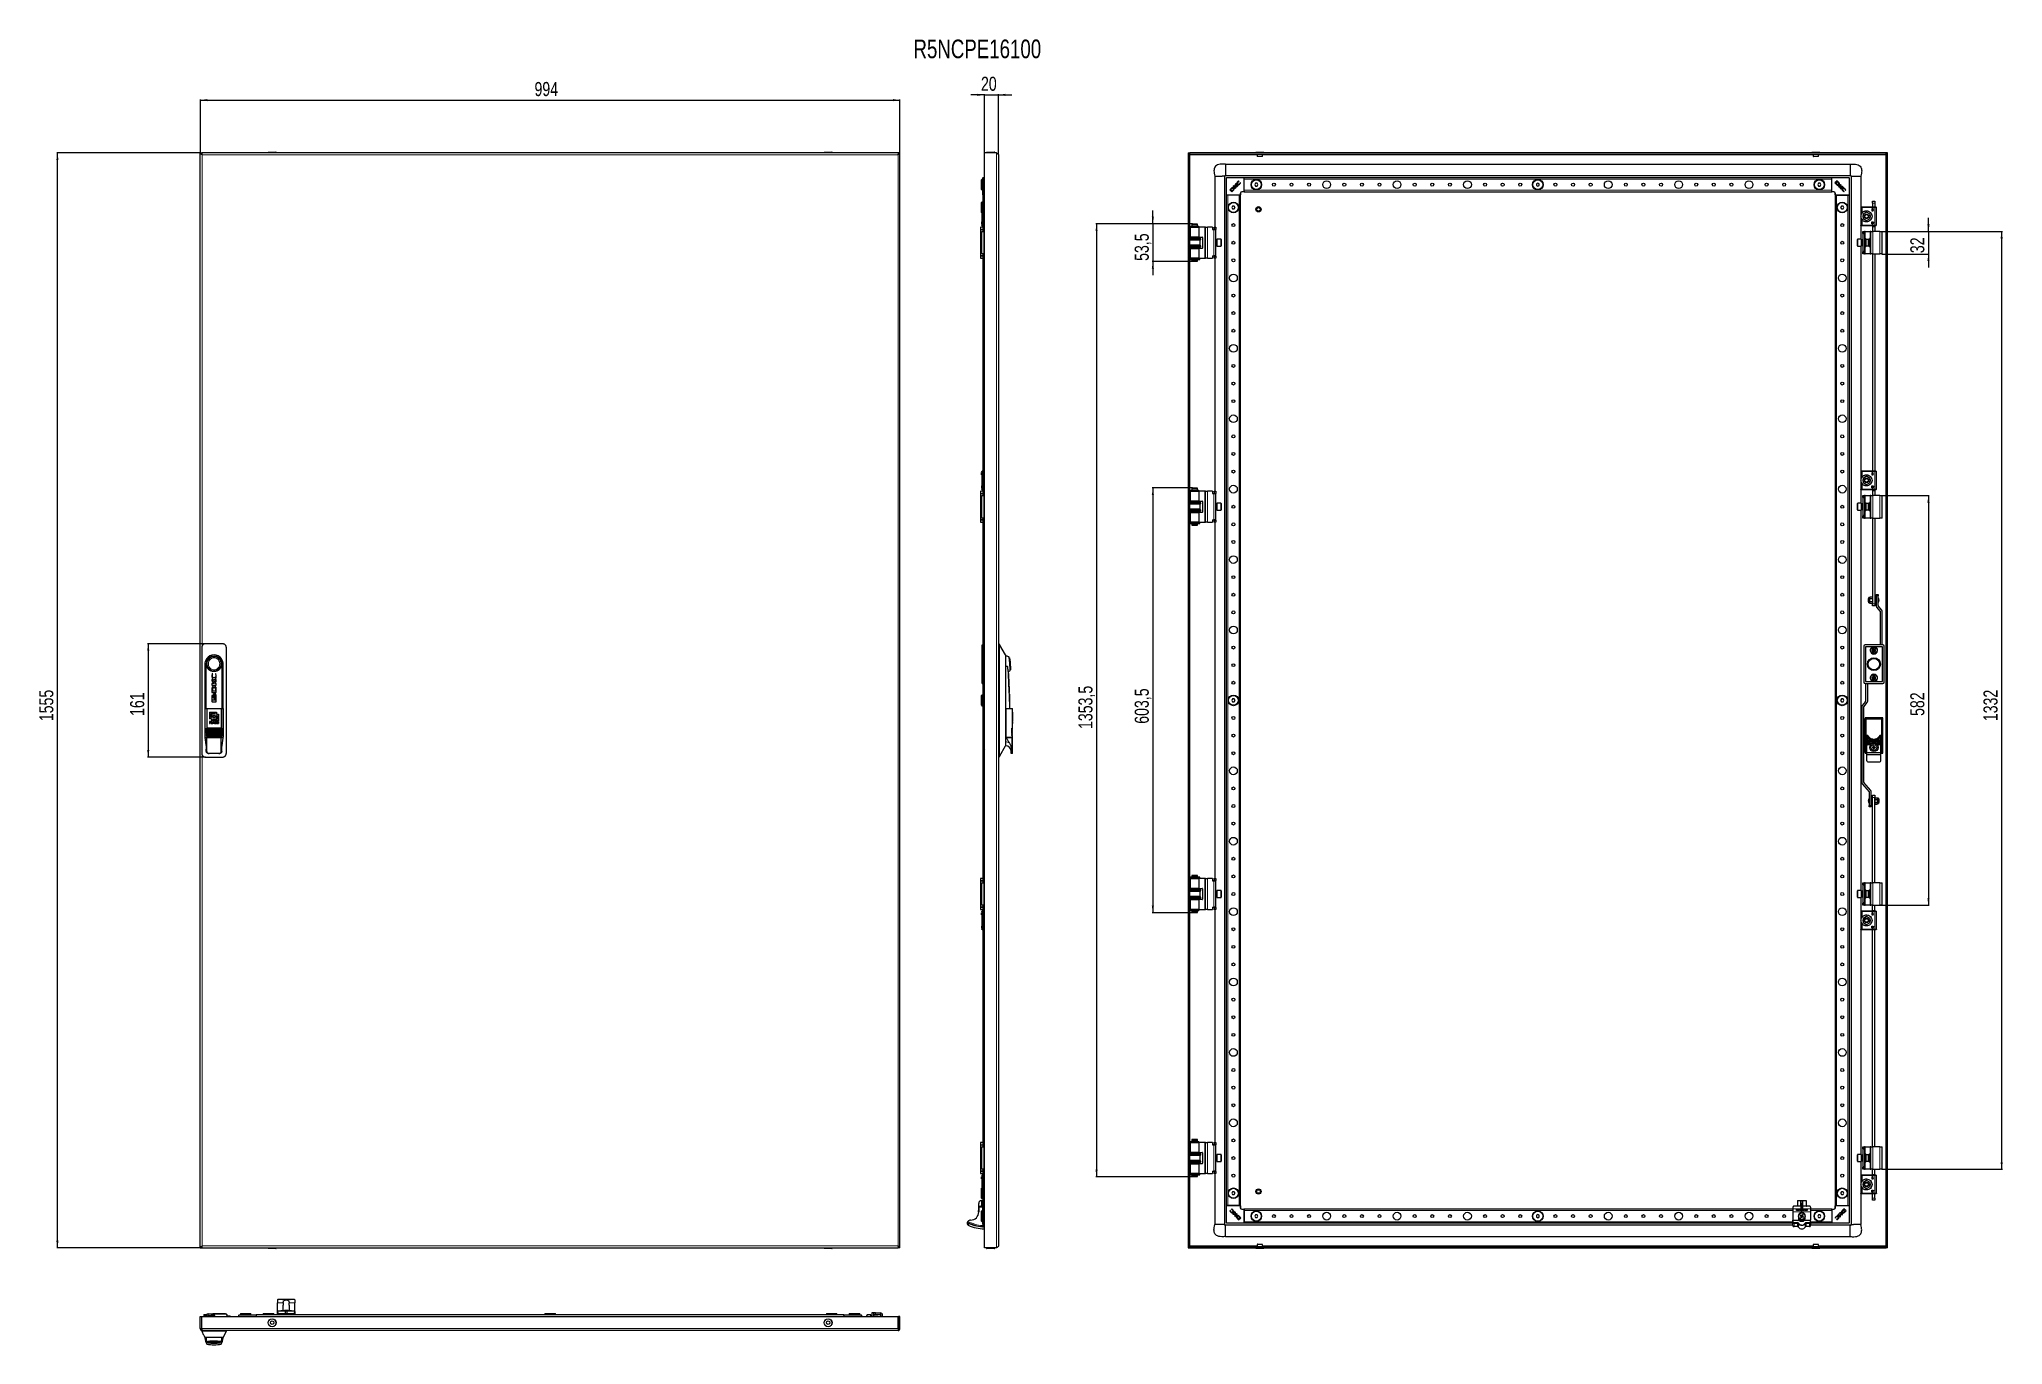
# Model space of a CAD drawing. Header units: millimetres. Extents: x -846 to 1944, y -811 to 1043.
import ezdxf

# ---------------------------------------------------------------- set-up
doc = ezdxf.new("R2010")
doc.units = ezdxf.units.MM
doc.layers.add('FORMAT', color=7, linetype='Continuous')
doc.styles.add('SLDTEXTSTYLE0', font='TXT', dxfattribs={"width": 0.75})
doc.dimstyles.new('SLDDIMSTYLE0', dxfattribs={"dimtxt": 20, "dimasz": 10, "dimexe": 0, "dimexo": 0.0625, "dimgap": 5, "dimtad": 2, "dimdec": 1, "dimrnd": 1e-09, "dimzin": 12, "dimdsep": 46, "dimtxsty": 'SLDTEXTSTYLE0', "dimsah": 1, "dimcen": 0.09, "dimadec": 0, "dimazin": 3, "dimtfac": 1, "dimtofl": 0, "dimtmove": 0, "dimatfit": 3, "dimfxl": 0, "dimfrac": 2, "dimtolj": 1, "dimtzin": 12, "dimarcsym": 0})
doc.dimstyles.new('SLDDIMSTYLE1', dxfattribs={"dimtxt": 20, "dimasz": 10, "dimexe": 0, "dimexo": 0.0625, "dimgap": 5, "dimtad": 2, "dimdec": 1, "dimrnd": 1e-09, "dimzin": 12, "dimdsep": 46, "dimtxsty": 'SLDTEXTSTYLE0', "dimsah": 1, "dimcen": 0.09, "dimadec": 0, "dimazin": 3, "dimtfac": 1, "dimtmove": 0, "dimatfit": 0, "dimfxl": 0, "dimfrac": 2, "dimtolj": 1, "dimtzin": 12, "dimarcsym": 0})

msp = doc.modelspace()

# ---------------------------------------------------------------- texts
at = {"layer": 'FORMAT', "insert": (396.57, 1042.76), "char_height": 26.4583, "attachment_point": 1, "style": 'SLDTEXTSTYLE0'}
msp.add_mtext('R5NCPE16100', dxfattribs=at)

# ---------------------------------------------------------------- blocks, each defined once
blk = doc.blocks.new('_D')
at = {"layer": 'FORMAT'}
for p, q in [((-616.7, 881.7), (-616.7, 957.7)), ((-616.7, 956.7), (377.3, 956.7)), ((377.3, 881.7), (377.3, 957.7))]:
    blk.add_line(p, q, dxfattribs=at)
for points in [[(-616.7, 956.7), (-606.7, 955.2), (-606.7, 958.3)], [(377.3, 956.7), (367.3, 958.3), (367.3, 955.2)]]:
    blk.add_solid(points, dxfattribs=at)
at = {"layer": 'FORMAT', "insert": (-141.9, 982.5), "char_height": 20, "attachment_point": 1, "style": 'SLDTEXTSTYLE0'}
blk.add_mtext('994', dxfattribs=at)
blk = doc.blocks.new('_D_1')
at = {"layer": 'FORMAT'}
for p, q in [((-616.8, 881.7), (-820.8, 881.7)), ((-819.8, -673.3), (-819.8, 881.7)), ((-616.8, -673.3), (-820.8, -673.3))]:
    blk.add_line(p, q, dxfattribs=at)
for points in [[(-819.8, 881.7), (-821.3, 871.7), (-818.2, 871.7)], [(-819.8, -673.3), (-818.2, -663.3), (-821.3, -663.3)]]:
    blk.add_solid(points, dxfattribs=at)
at = {"layer": 'FORMAT', "insert": (-845.6, 74.7), "char_height": 20, "attachment_point": 1, "rotation": 90, "style": 'SLDTEXTSTYLE0'}
blk.add_mtext('1555', dxfattribs=at)
blk = doc.blocks.new('_D_2')
at = {"layer": 'FORMAT'}
for p, q in [((-609.3, 184.7), (-691.7, 184.7)), ((-690.7, 184.7), (-690.7, 23.7)), ((-609.3, 23.7), (-691.7, 23.7))]:
    blk.add_line(p, q, dxfattribs=at)
for points in [[(-690.7, 184.7), (-692.3, 174.7), (-689.2, 174.7)], [(-690.7, 23.7), (-689.2, 33.7), (-692.3, 33.7)]]:
    blk.add_solid(points, dxfattribs=at)
at = {"layer": 'FORMAT', "insert": (-716.5, 82.1), "char_height": 20, "attachment_point": 1, "rotation": 90, "style": 'SLDTEXTSTYLE0'}
blk.add_mtext('161', dxfattribs=at)
blk = doc.blocks.new('_D_3')
at = {"layer": 'FORMAT'}
for p, q in [((497.3, 964.2), (478, 964.2)), ((497.3, 881.7), (497.3, 965.2)), ((497.3, 964.2), (517.3, 964.2)), ((517.3, 879.1), (517.3, 965.2)), ((517.3, 964.2), (536.5, 964.2))]:
    blk.add_line(p, q, dxfattribs=at)
for points in [[(497.3, 964.2), (487.3, 965.8), (487.3, 962.7)], [(517.3, 964.2), (527.3, 962.7), (527.3, 965.8)]]:
    blk.add_solid(points, dxfattribs=at)
at = {"layer": 'FORMAT', "insert": (492.5, 990), "char_height": 20, "attachment_point": 1, "style": 'SLDTEXTSTYLE0'}
blk.add_mtext('20', dxfattribs=at)
blk = doc.blocks.new('_D_4')
at = {"layer": 'FORMAT'}
for p, q in [((736.7, 781), (736.7, 800.2)), ((792.8, 781), (735.7, 781)), ((736.7, 781), (736.7, 727.5)), ((792.8, 727.5), (735.7, 727.5)), ((736.7, 727.5), (736.7, 708.2))]:
    blk.add_line(p, q, dxfattribs=at)
for points in [[(736.7, 781), (738.2, 791), (735.2, 791)], [(736.7, 727.5), (735.2, 717.5), (738.2, 717.5)]]:
    blk.add_solid(points, dxfattribs=at)
at = {"layer": 'FORMAT', "insert": (710.9, 728.4), "char_height": 20, "attachment_point": 1, "rotation": 90, "style": 'SLDTEXTSTYLE0'}
blk.add_mtext('53,5', dxfattribs=at)
blk = doc.blocks.new('_D_5')
at = {"layer": 'FORMAT'}
for p, q in [((1772.7, 770.2), (1943.7, 770.2)), ((1942.7, 770.2), (1942.7, -561.8)), ((1772.7, -561.8), (1943.7, -561.8))]:
    blk.add_line(p, q, dxfattribs=at)
for points in [[(1942.7, 770.2), (1941.2, 760.2), (1944.3, 760.2)], [(1942.7, -561.8), (1944.3, -551.8), (1941.2, -551.8)]]:
    blk.add_solid(points, dxfattribs=at)
at = {"layer": 'FORMAT', "insert": (1916.9, 74.7), "char_height": 20, "attachment_point": 1, "rotation": 90, "style": 'SLDTEXTSTYLE0'}
blk.add_mtext('1332', dxfattribs=at)
blk = doc.blocks.new('_D_6')
at = {"layer": 'FORMAT'}
for p, q in [((1838.7, 770.2), (1838.7, 789.5)), ((1772.7, 770.2), (1839.7, 770.2)), ((1838.7, 770.2), (1838.7, 738.2)), ((1772.7, 738.2), (1839.7, 738.2)), ((1838.7, 738.2), (1838.7, 719))]:
    blk.add_line(p, q, dxfattribs=at)
for points in [[(1838.7, 770.2), (1840.3, 780.2), (1837.2, 780.2)], [(1838.7, 738.2), (1837.2, 728.2), (1840.3, 728.2)]]:
    blk.add_solid(points, dxfattribs=at)
at = {"layer": 'FORMAT', "insert": (1812.9, 739.4), "char_height": 20, "attachment_point": 1, "rotation": 90, "style": 'SLDTEXTSTYLE0'}
blk.add_mtext('32', dxfattribs=at)
blk = doc.blocks.new('_D_7')
at = {"layer": 'FORMAT'}
for p, q in [((792.8, 781), (655.7, 781)), ((656.7, 781), (656.7, -572.5)), ((792.8, -572.5), (655.7, -572.5))]:
    blk.add_line(p, q, dxfattribs=at)
for points in [[(656.7, 781), (655.2, 771), (658.2, 771)], [(656.7, -572.5), (658.2, -562.5), (655.2, -562.5)]]:
    blk.add_solid(points, dxfattribs=at)
at = {"layer": 'FORMAT', "insert": (630.9, 63.6), "char_height": 20, "attachment_point": 1, "rotation": 90, "style": 'SLDTEXTSTYLE0'}
blk.add_mtext('1353,5', dxfattribs=at)
blk = doc.blocks.new('_D_8')
at = {"layer": 'FORMAT'}
for p, q in [((1769.7, 395.2), (1839.7, 395.2)), ((1838.7, 395.2), (1838.7, -186.8)), ((1769.7, -186.8), (1839.7, -186.8))]:
    blk.add_line(p, q, dxfattribs=at)
for points in [[(1838.7, 395.2), (1837.2, 385.2), (1840.3, 385.2)], [(1838.7, -186.8), (1840.3, -176.8), (1837.2, -176.8)]]:
    blk.add_solid(points, dxfattribs=at)
at = {"layer": 'FORMAT', "insert": (1812.9, 82.1), "char_height": 20, "attachment_point": 1, "rotation": 90, "style": 'SLDTEXTSTYLE0'}
blk.add_mtext('582', dxfattribs=at)
blk = doc.blocks.new('_D_9')
at = {"layer": 'FORMAT'}
for p, q in [((792.8, 406), (735.7, 406)), ((736.7, 406), (736.7, -197.5)), ((792.8, -197.5), (735.7, -197.5))]:
    blk.add_line(p, q, dxfattribs=at)
for points in [[(736.7, 406), (735.2, 396), (738.2, 396)], [(736.7, -197.5), (738.2, -187.5), (735.2, -187.5)]]:
    blk.add_solid(points, dxfattribs=at)
at = {"layer": 'FORMAT', "insert": (710.9, 71), "char_height": 20, "attachment_point": 1, "rotation": 90, "style": 'SLDTEXTSTYLE0'}
blk.add_mtext('603,5', dxfattribs=at)

# ---------------------------------------------------------------- dimensions: what is measured, and where the dimension line sits
at = {"layer": 'FORMAT'}
for base, p1, p2, dimstyle, picture, middle in [((377.26, 956.72), (-616.74, 881.72), (377.26, 881.72), 'SLDDIMSTYLE0', '_D', (-119.74, 956.72)), ((517.27, 964.22), (497.27, 881.72), (517.27, 879.12), 'SLDDIMSTYLE1', '_D_3', (507.27, 964.22))]:
    dim = msp.add_linear_dim(base=base, p1=p1, p2=p2, dimstyle=dimstyle, dxfattribs=at)
    dim.commit()
    dim.dimension.update_dxf_attribs({"geometry": picture, "text_midpoint": middle, "dimtype": 160})
for base, p1, p2, dimstyle, picture, middle in [((-819.78, 881.72), (-616.74, -673.28), (-616.74, 881.72), 'SLDDIMSTYLE0', '_D_1', (-819.78, 104.22)), ((736.71, 727.47), (792.79, 780.97), (792.79, 727.47), 'SLDDIMSTYLE1', '_D_4', (736.71, 754.22)), ((1838.72, 738.22), (1772.72, 770.22), (1772.72, 738.22), 'SLDDIMSTYLE1', '_D_6', (1838.72, 754.22)), ((656.71, -572.53), (792.79, 780.97), (792.79, -572.53), 'SLDDIMSTYLE0', '_D_7', (656.71, 104.22)), ((1942.72, -561.78), (1772.72, 770.22), (1772.72, -561.78), 'SLDDIMSTYLE0', '_D_5', (1942.72, 104.22)), ((736.71, -197.53), (792.79, 405.97), (792.79, -197.53), 'SLDDIMSTYLE0', '_D_9', (736.71, 104.22)), ((1838.72, -186.78), (1769.72, 395.22), (1769.72, -186.78), 'SLDDIMSTYLE0', '_D_8', (1838.72, 104.22)), ((-690.75, 23.72), (-609.24, 184.72), (-609.24, 23.72), 'SLDDIMSTYLE0', '_D_2', (-690.75, 104.22))]:
    dim = msp.add_linear_dim(base=base, p1=p1, p2=p2, angle=90, dimstyle=dimstyle, dxfattribs=at)
    dim.commit()
    dim.dimension.update_dxf_attribs({"geometry": picture, "text_midpoint": middle, "dimtype": 160})

# ---------------------------------------------------------------- linework, layer by layer
at = {"color": 7, "linetype": 'Continuous', "lineweight": 25}
for p, q in [((-616.74, 881.72), (-614.74, 881.72)), ((-616.74, -673.28), (-616.74, 881.72)), ((-614.44, 879.99), (-614.44, 881.72)), ((374.96, 881.72), (-614.44, 881.72)), ((-520.49, 882.47), (-520.49, 881.72)), ((-520.24, 882.72), (-509.24, 882.72)), ((-508.99, 881.72), (-508.99, 882.47)), ((269.51, 882.47), (269.51, 881.72)), ((269.76, 882.72), (272.25, 882.72)), ((272.25, 882.72), (280.76, 882.72)), ((281.01, 881.72), (281.01, 882.47)), ((374.96, 881.72), (374.96, 879.99)), ((377.26, 881.72), (375.26, 881.72)), ((377.26, -673.28), (377.26, 881.72)), ((497.27, -673.28), (497.27, 881.72)), ((514.67, 881.72), (497.27, 881.72)), ((500.52, 882.47), (500.52, 881.72)), ((500.77, 882.72), (501.67, 882.72)), ((501.67, 882.72), (511.77, 882.72)), ((512.02, 881.72), (512.02, 882.47)), ((517.27, 879.12), (517.27, 181.72)), ((786.72, 881.72), (788.72, 881.72)), ((786.72, 881.72), (786.72, -673.28)), ((788.72, 881.72), (788.72, -673.28)), ((789.02, 879.72), (789.02, 881.72)), ((1778.42, 881.72), (789.02, 881.72)), ((1778.42, 879.72), (789.02, 879.72)), ((789.32, 879.12), (789.12, 879.72)), ((839.72, 865.72), (839.72, 849.88)), ((839.72, 865.72), (1727.72, 865.72)), ((882.97, 882.47), (882.97, 881.72)), ((883.22, 882.72), (894.22, 882.72)), ((894.47, 881.72), (894.47, 882.47)), ((1672.97, 882.47), (1672.97, 881.72)), ((1673.22, 882.72), (1681.72, 882.72)), ((1681.72, 882.72), (1684.22, 882.72)), ((1684.47, 881.72), (1684.47, 882.47)), ((1778.33, 879.72), (1778.12, 879.12)), ((1778.42, 879.72), (1778.42, 881.72)), ((1778.72, -673.28), (1778.72, 881.72)), ((1780.72, 881.72), (1778.72, 881.72)), ((1780.72, -673.28), (1780.72, 881.72)), ((493.77, 844.22), (493.27, 843.72)), ((493.27, 836.72), (493.27, 843.72)), ((495.27, 844.22), (493.77, 844.22)), ((493.77, 844.22), (493.77, 836.72)), ((495.07, 842.07), (495.27, 842.07)), ((495.07, 840.08), (495.07, 842.07)), ((495.07, 840.08), (495.27, 840.08)), ((495.07, 838.12), (495.07, 840.08)), ((495.07, 838.12), (495.27, 838.12)), ((495.07, 837.07), (495.27, 837.07)), ((495.07, 836.02), (495.07, 837.07)), ((495.27, 822.02), (495.27, 846.42)), ((495.57, 846.72), (497.27, 846.72)), ((824.72, 848.72), (825.69, 848.72)), ((824.72, 848.72), (824.72, 776.22)), ((825.69, 848.72), (828.15, 848.72)), ((828.15, 848.72), (831.72, 848.72)), ((831.72, 848.72), (835.28, 848.72)), ((838.72, 848.72), (838.72, -640.28)), ((839.72, 849.72), (1727.72, 849.72)), ((841.22, 822.02), (841.22, 846.42)), ((841.52, 846.72), (865.92, 846.72)), ((853.79, 837.26), (853.3, 833.99)), ((854.59, 838.05), (853.79, 837.26)), ((854.11, 834.96), (854.59, 838.05)), ((859.15, 841.18), (858.82, 841.86)), ((859.02, 841.04), (859.15, 841.18)), ((860.97, 839.61), (860.86, 839.5)), ((861.21, 839.1), (860.97, 839.61)), ((866.22, 846.72), (1701.22, 846.72)), ((866.22, 846.42), (866.22, 846.72)), ((866.22, 846.42), (866.22, 845.78)), ((866.22, 844.72), (866.22, 845.78)), ((866.22, 828.72), (866.22, 844.72)), ((882.56, 838.72), (881.41, 836.72)), ((884.87, 838.72), (882.56, 838.72)), ((886.03, 836.72), (884.87, 838.72)), ((1283.72, 839.03), (1281.72, 837.88)), ((1281.72, 837.88), (1281.72, 835.57)), ((1285.72, 837.88), (1283.72, 839.03)), ((1285.72, 835.57), (1285.72, 837.88)), ((1682.56, 838.72), (1681.41, 836.72)), ((1684.87, 838.72), (1682.56, 838.72)), ((1686.03, 836.72), (1684.87, 838.72)), ((1701.22, 846.42), (1701.22, 846.72)), ((1701.22, 845.78), (1701.22, 846.42)), ((1701.22, 844.72), (1701.22, 845.78)), ((1701.22, 828.72), (1701.22, 844.72)), ((1701.52, 846.72), (1725.92, 846.72)), ((1708.82, 842.07), (1705.86, 839.12)), ((1705.86, 839.12), (1707.75, 837.23)), ((1709.52, 840.55), (1707.34, 838.37)), ((1707.34, 838.37), (1708.02, 837.71)), ((1707.75, 837.23), (1707.77, 837.21)), ((1710.81, 840.08), (1708.82, 842.07)), ((1710.27, 839.83), (1709.52, 840.55)), ((1713.83, 837.07), (1710.87, 834.11)), ((1714.87, 836.02), (1713.83, 837.07)), ((1726.22, 846.42), (1726.22, 822.02)), ((1728.72, 848.72), (1728.72, -640.28)), ((1742.72, 848.72), (1742.72, 804.4)), ((493.27, 829.72), (493.27, 836.72)), ((493.27, 829.72), (493.77, 829.22)), ((493.77, 811.72), (493.27, 811.22)), ((493.27, 797.22), (493.27, 811.22)), ((493.77, 836.72), (493.77, 829.22)), ((493.77, 829.22), (495.07, 829.22)), ((495.27, 811.72), (493.77, 811.72)), ((493.77, 811.72), (493.77, 804.54)), ((495.05, 835.66), (495.07, 835.66)), ((495.27, 832.44), (495.05, 832.44)), ((495.07, 836.02), (495.27, 836.02)), ((495.07, 834.63), (495.07, 836.02)), ((495.07, 834.63), (495.27, 834.63)), ((495.07, 834.15), (495.07, 834.63)), ((495.07, 833.35), (495.07, 834.15)), ((495.07, 834.15), (495.27, 834.15)), ((495.07, 833.35), (495.27, 833.35)), ((495.07, 832.57), (495.07, 833.35)), ((495.07, 828.78), (495.07, 829.12)), ((495.07, 829.12), (495.27, 829.12)), ((495.07, 828.78), (495.27, 828.78)), ((495.07, 828.11), (495.07, 828.78)), ((495.07, 828.11), (495.27, 828.11)), ((495.07, 827.08), (495.27, 827.08)), ((495.07, 826.97), (495.07, 827.08)), ((495.07, 826.97), (495.27, 826.97)), ((495.07, 826.72), (495.07, 826.97)), ((495.07, 826.37), (495.07, 826.72)), ((495.07, 826.72), (495.27, 826.72)), ((495.07, 826.37), (495.27, 826.37)), ((495.27, 821.72), (495.27, 804.72)), ((495.27, 821.72), (495.57, 821.72)), ((496.22, 821.72), (495.57, 821.72)), ((496.22, 821.72), (497.27, 821.72)), ((841.22, -613.28), (841.22, 821.72)), ((841.52, 821.72), (841.22, 821.72)), ((842.16, 821.72), (841.52, 821.72)), ((843.22, 821.72), (842.16, 821.72)), ((859.22, 821.72), (843.22, 821.72)), ((847.85, 831.32), (845.86, 829.33)), ((845.86, 829.33), (848.82, 826.37)), ((848.11, 830.77), (847.39, 830.03)), ((847.39, 830.03), (849.57, 827.85)), ((848.82, 826.37), (850.71, 828.26)), ((849.57, 827.85), (850.23, 828.53)), ((850.71, 828.26), (850.73, 828.28)), ((851.91, 835.38), (850.87, 834.33)), ((850.87, 834.33), (853.83, 831.37)), ((853.3, 833.99), (851.91, 835.38)), ((853.64, 833.67), (856.3, 833.85)), ((854.88, 832.43), (853.64, 833.67)), ((853.83, 831.37), (854.88, 832.43)), ((857.59, 835.13), (854.11, 834.96)), ((856.3, 833.85), (857.59, 835.13)), ((860.27, 821.72), (859.22, 821.72)), ((860.92, 821.72), (860.27, 821.72)), ((861.22, 821.72), (860.92, 821.72)), ((861.22, 824.72), (861.22, 822.02)), ((861.22, -613.28), (861.22, 821.72)), ((865.92, 826.72), (863.22, 826.72)), ((866.22, 827.67), (866.22, 828.72)), ((866.22, 827.67), (866.22, 827.02)), ((866.22, 826.72), (866.22, 827.02)), ((866.22, 826.72), (1701.22, 826.72)), ((881.41, 836.72), (882.56, 834.72)), ((882.56, 834.72), (884.87, 834.72)), ((884.87, 834.72), (886.03, 836.72)), ((1281.72, 835.57), (1283.72, 834.41)), ((1283.72, 834.41), (1285.72, 835.57)), ((1681.41, 836.72), (1682.56, 834.72)), ((1682.56, 834.72), (1684.87, 834.72)), ((1684.87, 834.72), (1686.03, 836.72)), ((1701.22, 827.67), (1701.22, 828.72)), ((1701.22, 827.02), (1701.22, 827.67)), ((1701.22, 826.72), (1701.22, 827.02)), ((1704.22, 826.72), (1701.52, 826.72)), ((1706.22, 822.02), (1706.22, 824.72)), ((1706.22, 821.72), (1706.22, -613.28)), ((1706.22, 821.72), (1706.52, 821.72)), ((1707.16, 821.72), (1706.52, 821.72)), ((1707.16, 821.72), (1708.22, 821.72)), ((1708.22, 821.72), (1724.22, 821.72)), ((1710.87, 834.11), (1711.92, 833.05)), ((1711.92, 833.05), (1713.17, 834.3)), ((1713.17, 834.3), (1713.34, 831.64)), ((1713.34, 831.64), (1714.63, 830.35)), ((1713.48, 834.63), (1714.87, 836.02)), ((1716.75, 834.15), (1713.48, 834.63)), ((1714.45, 833.82), (1717.55, 833.35)), ((1714.63, 830.35), (1714.45, 833.82)), ((1717.55, 833.35), (1716.75, 834.15)), ((1718.59, 826.72), (1719.1, 826.97)), ((1719.1, 826.97), (1718.99, 827.08)), ((1720.53, 828.92), (1720.67, 828.78)), ((1720.67, 828.78), (1721.36, 829.12)), ((1724.22, 821.72), (1725.27, 821.72)), ((1725.92, 821.72), (1725.27, 821.72)), ((1725.92, 821.72), (1726.22, 821.72)), ((1726.22, 821.72), (1726.22, -613.28)), ((1759.42, 813.42), (1762.42, 813.42)), ((1759.42, 810.42), (1759.42, 813.42)), ((1759.42, 810.42), (1759.42, 804.72)), ((1762.42, 813.42), (1762.42, 810.42)), ((1762.42, 810.42), (1762.42, 804.72)), ((493.27, 797.22), (493.67, 796.82)), ((493.67, 804.22), (493.67, 779.22)), ((497.16, 804.72), (495.67, 804.72)), ((850.06, 806.22), (848.91, 804.22)), ((848.91, 804.22), (850.06, 802.22)), ((852.37, 806.22), (850.06, 806.22)), ((850.06, 802.22), (852.37, 802.22)), ((853.53, 804.22), (852.37, 806.22)), ((852.37, 802.22), (853.53, 804.22)), ((1715.06, 806.22), (1713.91, 804.22)), ((1713.91, 804.22), (1715.06, 802.22)), ((1717.37, 806.22), (1715.06, 806.22)), ((1715.06, 802.22), (1717.37, 802.22)), ((1718.53, 804.22), (1717.37, 806.22)), ((1717.37, 802.22), (1718.53, 804.22)), ((1742.72, 804.22), (1742.72, 779.22)), ((1745.05, 786.34), (1743.54, 788.6)), ((1743.55, 794.85), (1745.05, 797.1)), ((1762.72, 804.72), (1744.72, 804.72)), ((1750.72, 797.44), (1745.77, 794.58)), ((1745.77, 794.58), (1745.77, 792.72)), ((1745.77, 790.72), (1745.77, 792.72)), ((1745.77, 792.72), (1747.73, 792.72)), ((1745.77, 790.72), (1745.77, 788.86)), ((1745.77, 790.72), (1747.73, 790.72)), ((1745.77, 788.86), (1750.72, 786.01)), ((1748.42, 792.72), (1747.73, 792.72)), ((1747.73, 790.72), (1748.42, 790.72)), ((1755.67, 794.58), (1750.72, 797.44)), ((1750.72, 786.01), (1755.67, 788.86)), ((1753.7, 792.72), (1753.01, 792.72)), ((1753.01, 790.72), (1753.7, 790.72)), ((1753.7, 792.72), (1755.67, 792.72)), ((1753.7, 790.72), (1755.67, 790.72)), ((1755.67, 792.72), (1755.67, 794.58)), ((1755.67, 792.72), (1755.67, 790.72)), ((1755.67, 788.86), (1755.67, 790.72)), ((1758.16, 801.68), (1758.16, 799.81)), ((1758.16, 781.76), (1758.16, 783.63)), ((1758.62, 799.81), (1758.62, 800.09)), ((1758.62, 783.63), (1758.62, 783.35)), ((1758.69, 801.43), (1758.69, 801.65)), ((1759.07, 801.43), (1758.69, 801.43)), ((1758.69, 801.07), (1759.12, 801.07)), ((1758.69, 800.49), (1758.69, 801.07)), ((1758.69, 782.37), (1758.69, 782.96)), ((1759.12, 782.37), (1758.69, 782.37)), ((1759.07, 782.02), (1758.69, 782.02)), ((1758.69, 782.02), (1758.69, 781.8)), ((1763.32, 804.72), (1763.07, 804.72)), ((1764.72, 779.22), (1764.72, 804.22)), ((491.72, 775.72), (491.72, 773.72)), ((495.27, 776.22), (492.22, 776.22)), ((492.22, 773.22), (495.27, 773.22)), ((492.22, 773.22), (492.22, 772.92)), ((492.22, 735.52), (492.22, 772.92)), ((492.22, 772.92), (495.22, 772.92)), ((493.77, 738.22), (493.77, 770.22)), ((493.77, 770.22), (496.77, 770.22)), ((494.72, 773.22), (494.72, 772.92)), ((495.22, 772.92), (495.27, 772.92)), ((495.27, 778.72), (495.27, 770.22)), ((495.67, 778.72), (497.27, 778.72)), ((497.27, 770.22), (496.77, 770.22)), ((788.72, 761.22), (803.72, 761.22)), ((803.72, 760.62), (788.72, 760.62)), ((803.72, 757.82), (788.72, 757.82)), ((789.07, 777.92), (789.07, 777.02)), ((789.07, 777.92), (801.95, 777.92)), ((789.07, 777.02), (801.95, 777.02)), ((789.77, 776.22), (789.77, 762.22)), ((789.77, 776.22), (802.67, 776.22)), ((802.67, 762.22), (789.77, 762.22)), ((792.79, 780.97), (792.22, 779.97)), ((792.22, 779.97), (792.22, 777.97)), ((800.22, 779.97), (792.22, 779.97)), ((796.97, 777.97), (792.22, 777.97)), ((792.22, 776.97), (792.22, 776.22)), ((796.97, 776.97), (792.22, 776.97)), ((792.22, 762.22), (792.22, 761.22)), ((792.72, 777.97), (792.72, 777.92)), ((792.72, 777.02), (792.72, 776.97)), ((792.79, 780.97), (799.64, 780.97)), ((800.22, 777.97), (796.97, 777.97)), ((800.22, 776.97), (796.97, 776.97)), ((800.22, 779.97), (799.64, 780.97)), ((799.72, 777.92), (799.72, 777.97)), ((799.72, 776.97), (799.72, 777.02)), ((800.22, 777.97), (800.22, 779.97)), ((800.22, 776.22), (800.22, 776.97)), ((800.22, 761.22), (800.22, 762.22)), ((801.95, 777.92), (802.04, 777.92)), ((801.95, 777.02), (802.04, 777.02)), ((802.04, 777.02), (802.04, 777.92)), ((802.04, 777.92), (802.25, 777.92)), ((802.04, 777.02), (802.25, 777.02)), ((802.25, 777.02), (802.25, 777.92)), ((802.67, 762.22), (802.67, 776.22)), ((810.77, 776.22), (802.67, 776.22)), ((802.67, 762.22), (806.77, 762.22)), ((803.72, 760.62), (803.72, 761.22)), ((804.42, 759.94), (803.72, 760.62)), ((803.72, 757.82), (804.42, 758.51)), ((803.72, 750.62), (803.72, 757.82)), ((807.27, 761.72), (807.27, 746.72)), ((811.27, 776.22), (810.77, 776.22)), ((811.27, 732.22), (811.27, 776.22)), ((811.27, 776.22), (814.27, 776.22)), ((821.27, 776.22), (814.27, 776.22)), ((821.27, 776.22), (821.27, 772.92)), ((821.27, 772.92), (823.27, 772.92)), ((823.27, 772.92), (826.27, 772.92)), ((823.77, 776.22), (826.27, 776.22)), ((823.77, 775.72), (823.77, 776.22)), ((823.77, 775.72), (823.77, 773.72)), ((823.77, 773.22), (823.77, 773.72)), ((826.27, 773.22), (823.77, 773.22)), ((823.77, 773.22), (823.77, 772.92)), ((826.27, 776.22), (826.27, 775.72)), ((826.27, 775.72), (826.27, 773.72)), ((826.27, 773.72), (826.27, 773.22)), ((826.27, 772.92), (826.27, 773.22)), ((826.27, 735.52), (826.27, 772.92)), ((827.52, 757.22), (826.27, 757.22)), ((833.17, 759.22), (827.77, 759.22)), ((827.77, 759.22), (827.77, 749.22)), ((833.77, 758.62), (833.77, 749.82)), ((1737.72, 751.97), (1737.72, 758.62)), ((1743.72, 759.22), (1738.32, 759.22)), ((1742.72, 779.05), (1742.72, 759.22)), ((1743.72, 751.66), (1743.72, 759.22)), ((1745.22, 757.22), (1743.97, 757.22)), ((1744.72, 778.72), (1762.72, 778.72)), ((1745.72, 759.22), (1745.22, 759.22)), ((1745.22, 759.22), (1745.22, 758.01)), ((1745.22, 758.01), (1745.22, 749.22)), ((1745.72, 770.22), (1747.72, 770.22)), ((1745.72, 769.22), (1745.72, 770.22)), ((1745.72, 768.22), (1745.72, 769.22)), ((1745.72, 767.22), (1745.72, 768.22)), ((1747.72, 767.22), (1745.72, 767.22)), ((1745.72, 767.22), (1745.72, 766.72)), ((1747.72, 766.72), (1745.72, 766.72)), ((1745.72, 766.72), (1745.72, 741.72)), ((1747.72, 770.22), (1747.72, 769.22)), ((1748.72, 770.22), (1747.72, 770.22)), ((1747.72, 768.22), (1747.72, 769.22)), ((1747.72, 768.22), (1747.72, 767.22)), ((1747.72, 767.22), (1747.72, 766.72)), ((1747.72, 766.72), (1747.72, 741.72)), ((1747.72, 760.22), (1748.72, 760.22)), ((1748.72, 770.22), (1755.72, 770.22)), ((1749.42, 760.22), (1748.72, 760.22)), ((1749.42, 760.22), (1749.42, 759.77)), ((1753.35, 758.72), (1750.22, 758.72)), ((1750.22, 749.72), (1750.22, 758.72)), ((1754.22, 758.22), (1753.35, 758.72)), ((1753.35, 749.72), (1753.35, 758.72)), ((1754.22, 750.22), (1754.22, 758.22)), ((1755.02, 748.22), (1755.02, 760.22)), ((1755.72, 760.22), (1755.02, 760.22)), ((1756.72, 770.22), (1755.72, 770.22)), ((1755.72, 760.22), (1756.72, 760.22)), ((1756.72, 770.22), (1759.72, 770.22)), ((1756.72, 738.22), (1756.72, 770.22)), ((1759.42, 778.8), (1759.42, 776.92)), ((1759.42, 776.92), (1759.42, 770.22)), ((1769.72, 770.22), (1759.72, 770.22)), ((1762.42, 778.8), (1762.42, 776.92)), ((1762.42, 776.92), (1762.42, 770.22)), ((1763.07, 778.72), (1763.32, 778.72)), ((1769.72, 770.22), (1772.72, 770.22)), ((1772.72, 738.22), (1772.72, 770.22)), ((491.72, 734.72), (491.72, 732.72)), ((495.22, 735.52), (492.22, 735.52)), ((492.22, 735.52), (492.22, 735.22)), ((495.27, 735.22), (492.22, 735.22)), ((492.22, 732.22), (495.27, 732.22)), ((496.77, 738.22), (493.77, 738.22)), ((494.72, 735.52), (494.72, 735.22)), ((495.27, 735.52), (495.22, 735.52)), ((495.27, 738.22), (495.27, 429.72)), ((496.77, 738.22), (497.27, 738.22)), ((803.72, 750.62), (788.72, 750.62)), ((803.72, 747.82), (788.72, 747.82)), ((788.72, 747.22), (803.72, 747.22)), ((789.07, 731.42), (789.07, 730.52)), ((789.07, 731.42), (803.37, 731.42)), ((789.07, 730.52), (803.37, 730.52)), ((789.77, 746.22), (789.77, 732.22)), ((789.77, 746.22), (802.67, 746.22)), ((802.67, 732.22), (789.77, 732.22)), ((792.22, 747.22), (792.22, 746.22)), ((792.22, 732.22), (792.22, 731.47)), ((796.97, 731.47), (792.22, 731.47)), ((792.22, 730.47), (792.22, 728.47)), ((796.97, 730.47), (792.22, 730.47)), ((792.22, 728.47), (792.79, 727.47)), ((792.22, 728.47), (796.97, 728.47)), ((792.72, 731.47), (792.72, 731.42)), ((792.72, 730.52), (792.72, 730.47)), ((796.86, 727.47), (792.79, 727.47)), ((799.64, 727.47), (796.86, 727.47)), ((800.22, 731.47), (796.97, 731.47)), ((800.22, 730.47), (796.97, 730.47)), ((796.97, 728.47), (800.22, 728.47)), ((799.64, 727.47), (800.22, 728.47)), ((799.72, 731.42), (799.72, 731.47)), ((799.72, 730.47), (799.72, 730.52)), ((800.22, 746.22), (800.22, 747.22)), ((800.22, 731.47), (800.22, 732.22)), ((800.22, 728.47), (800.22, 730.47)), ((802.67, 732.22), (802.67, 746.22)), ((806.77, 746.22), (802.67, 746.22)), ((802.67, 732.22), (810.77, 732.22)), ((803.37, 730.52), (803.37, 731.42)), ((804.42, 749.94), (803.72, 750.62)), ((803.72, 747.82), (804.42, 748.51)), ((803.72, 747.22), (803.72, 747.82)), ((810.77, 732.22), (811.27, 732.22)), ((814.27, 732.22), (811.27, 732.22)), ((814.27, 732.22), (821.27, 732.22)), ((821.27, 735.52), (823.27, 735.52)), ((821.27, 735.52), (821.27, 732.22)), ((826.27, 735.52), (823.27, 735.52)), ((823.77, 735.52), (823.77, 735.22)), ((823.77, 735.22), (826.27, 735.22)), ((823.77, 734.72), (823.77, 735.22)), ((823.77, 734.72), (823.77, 732.72)), ((823.77, 732.22), (823.77, 732.72)), ((826.27, 732.22), (823.77, 732.22)), ((824.72, 732.22), (824.72, 401.22)), ((826.27, 751.22), (827.52, 751.22)), ((826.27, 735.22), (826.27, 735.52)), ((826.27, 735.22), (826.27, 734.72)), ((826.27, 734.72), (826.27, 732.72)), ((826.27, 732.72), (826.27, 732.22)), ((827.77, 749.22), (833.17, 749.22)), ((1737.72, 749.82), (1737.72, 751.97)), ((1738.32, 749.22), (1743.72, 749.22)), ((1742.72, 749.22), (1742.72, 429.4)), ((1743.72, 749.22), (1743.72, 751.66)), ((1743.97, 751.22), (1745.22, 751.22)), ((1745.22, 749.22), (1745.72, 749.22)), ((1747.72, 741.72), (1745.72, 741.72)), ((1745.72, 741.72), (1745.72, 741.22)), ((1745.72, 740.22), (1745.72, 741.22)), ((1745.72, 741.22), (1747.72, 741.22)), ((1745.72, 739.22), (1745.72, 740.22)), ((1745.72, 738.22), (1745.72, 739.22)), ((1747.72, 738.22), (1745.72, 738.22)), ((1748.72, 748.22), (1747.72, 748.22)), ((1747.72, 741.72), (1747.72, 741.22)), ((1747.72, 741.22), (1747.72, 740.22)), ((1747.72, 739.22), (1747.72, 740.22)), ((1747.72, 739.22), (1747.72, 738.22)), ((1747.72, 738.22), (1748.72, 738.22)), ((1748.72, 748.22), (1749.42, 748.22)), ((1755.72, 738.22), (1748.72, 738.22)), ((1749.42, 748.67), (1749.42, 748.22)), ((1750.22, 749.72), (1753.35, 749.72)), ((1753.35, 749.72), (1754.22, 750.22)), ((1755.02, 748.22), (1755.72, 748.22)), ((1756.72, 748.22), (1755.72, 748.22)), ((1755.72, 738.22), (1756.72, 738.22)), ((1759.72, 738.22), (1756.72, 738.22)), ((1759.42, 738.22), (1759.42, 429.72)), ((1759.72, 738.22), (1769.72, 738.22)), ((1762.42, 738.22), (1762.42, 429.72)), ((1772.72, 738.22), (1769.72, 738.22)), ((493.67, 429.22), (493.67, 404.22)), ((497.27, 429.72), (495.67, 429.72)), ((1742.72, 429.22), (1742.72, 404.22)), ((1743.55, 419.85), (1745.05, 422.1)), ((1762.72, 429.72), (1744.72, 429.72)), ((1750.72, 422.44), (1745.77, 419.58)), ((1745.77, 419.58), (1745.77, 417.72)), ((1755.67, 419.58), (1750.72, 422.44)), ((1755.67, 417.72), (1755.67, 419.58)), ((1758.16, 426.68), (1758.16, 424.81)), ((1758.62, 424.81), (1758.62, 425.09)), ((1758.69, 426.43), (1758.69, 426.65)), ((1759.07, 426.43), (1758.69, 426.43)), ((1758.69, 426.07), (1759.12, 426.07)), ((1758.69, 425.49), (1758.69, 426.07)), ((1763.32, 429.72), (1763.07, 429.72)), ((1764.72, 404.22), (1764.72, 429.22)), ((491.72, 400.72), (491.72, 398.72)), ((495.27, 401.22), (492.22, 401.22)), ((492.22, 398.22), (495.27, 398.22)), ((492.22, 398.22), (492.22, 397.92)), ((492.22, 360.52), (492.22, 397.92)), ((492.22, 397.92), (495.22, 397.92)), ((493.77, 395.22), (496.77, 395.22)), ((493.77, 363.22), (493.77, 395.22)), ((494.72, 398.22), (494.72, 397.92)), ((495.22, 397.92), (495.27, 397.92)), ((495.27, 403.72), (495.27, 395.22)), ((495.67, 403.72), (497.27, 403.72)), ((497.27, 395.22), (496.77, 395.22)), ((789.07, 402.92), (789.07, 402.02)), ((789.07, 402.92), (801.95, 402.92)), ((789.07, 402.02), (801.95, 402.02)), ((789.77, 401.22), (789.77, 387.22)), ((789.77, 401.22), (802.67, 401.22)), ((792.79, 405.97), (792.22, 404.97)), ((792.22, 404.97), (792.22, 402.97)), ((800.22, 404.97), (792.22, 404.97)), ((796.97, 402.97), (792.22, 402.97)), ((792.22, 401.97), (792.22, 401.22)), ((796.97, 401.97), (792.22, 401.97)), ((792.72, 402.97), (792.72, 402.92)), ((792.72, 402.02), (792.72, 401.97)), ((792.79, 405.97), (799.64, 405.97)), ((800.22, 402.97), (796.97, 402.97)), ((800.22, 401.97), (796.97, 401.97)), ((800.22, 404.97), (799.64, 405.97)), ((799.72, 402.92), (799.72, 402.97)), ((799.72, 401.97), (799.72, 402.02)), ((800.22, 402.97), (800.22, 404.97)), ((800.22, 401.22), (800.22, 401.97)), ((801.95, 402.92), (802.04, 402.92)), ((801.95, 402.02), (802.04, 402.02)), ((802.04, 402.02), (802.04, 402.92)), ((802.04, 402.92), (802.25, 402.92)), ((802.04, 402.02), (802.25, 402.02)), ((802.25, 402.02), (802.25, 402.92)), ((802.67, 387.22), (802.67, 401.22)), ((810.77, 401.22), (802.67, 401.22)), ((811.27, 401.22), (810.77, 401.22)), ((811.27, 401.22), (814.27, 401.22)), ((811.27, 357.22), (811.27, 401.22)), ((821.27, 401.22), (814.27, 401.22)), ((821.27, 401.22), (821.27, 397.92)), ((821.27, 397.92), (823.27, 397.92)), ((823.27, 397.92), (826.27, 397.92)), ((823.77, 401.22), (826.27, 401.22)), ((823.77, 400.72), (823.77, 401.22)), ((823.77, 400.72), (823.77, 398.72)), ((823.77, 398.22), (823.77, 398.72)), ((826.27, 398.22), (823.77, 398.22)), ((823.77, 398.22), (823.77, 397.92)), ((826.27, 401.22), (826.27, 400.72)), ((826.27, 400.72), (826.27, 398.72)), ((826.27, 398.72), (826.27, 398.22)), ((826.27, 397.92), (826.27, 398.22)), ((826.27, 360.52), (826.27, 397.92)), ((1742.72, 404.05), (1742.72, 384.22)), ((1745.05, 411.34), (1743.54, 413.6)), ((1744.72, 403.72), (1762.72, 403.72)), ((1745.72, 395.22), (1747.72, 395.22)), ((1745.72, 394.22), (1745.72, 395.22)), ((1745.72, 393.22), (1745.72, 394.22)), ((1745.72, 392.22), (1745.72, 393.22)), ((1747.72, 392.22), (1745.72, 392.22)), ((1745.72, 392.22), (1745.72, 391.72)), ((1747.72, 391.72), (1745.72, 391.72)), ((1745.72, 391.72), (1745.72, 366.72)), ((1745.77, 415.72), (1745.77, 417.72)), ((1745.77, 417.72), (1747.73, 417.72)), ((1745.77, 415.72), (1745.77, 413.86)), ((1745.77, 415.72), (1747.73, 415.72)), ((1745.77, 413.86), (1750.72, 411.01)), ((1747.72, 395.22), (1747.72, 394.22)), ((1748.72, 395.22), (1747.72, 395.22)), ((1747.72, 393.22), (1747.72, 394.22)), ((1747.72, 393.22), (1747.72, 392.22)), ((1747.72, 392.22), (1747.72, 391.72)), ((1747.72, 391.72), (1747.72, 366.72)), ((1748.42, 417.72), (1747.73, 417.72)), ((1747.73, 415.72), (1748.42, 415.72)), ((1748.72, 395.22), (1755.72, 395.22)), ((1750.72, 411.01), (1755.67, 413.86)), ((1753.7, 417.72), (1753.01, 417.72)), ((1753.01, 415.72), (1753.7, 415.72)), ((1753.7, 417.72), (1755.67, 417.72)), ((1753.7, 415.72), (1755.67, 415.72)), ((1755.67, 417.72), (1755.67, 415.72)), ((1755.67, 413.86), (1755.67, 415.72)), ((1756.72, 395.22), (1755.72, 395.22)), ((1756.72, 363.22), (1756.72, 395.22)), ((1756.72, 395.22), (1759.72, 395.22)), ((1758.16, 406.76), (1758.16, 408.63)), ((1758.62, 408.63), (1758.62, 408.35)), ((1758.69, 407.37), (1758.69, 407.96)), ((1759.12, 407.37), (1758.69, 407.37)), ((1759.07, 407.02), (1758.69, 407.02)), ((1758.69, 407.02), (1758.69, 406.8)), ((1759.42, 403.8), (1759.42, 401.92)), ((1759.42, 401.92), (1759.42, 395.22)), ((1769.72, 395.22), (1759.72, 395.22)), ((1762.42, 403.8), (1762.42, 401.92)), ((1762.42, 401.92), (1762.42, 395.22)), ((1763.07, 403.72), (1763.32, 403.72)), ((1769.72, 395.22), (1772.72, 395.22)), ((1772.72, 363.22), (1772.72, 395.22)), ((496.77, 363.22), (493.77, 363.22)), ((495.27, 363.22), (495.27, 183.22)), ((496.77, 363.22), (497.27, 363.22)), ((788.72, 386.22), (803.72, 386.22)), ((803.72, 385.62), (788.72, 385.62)), ((803.72, 382.82), (788.72, 382.82)), ((803.72, 375.62), (788.72, 375.62)), ((803.72, 372.82), (788.72, 372.82)), ((788.72, 372.22), (803.72, 372.22)), ((802.67, 387.22), (789.77, 387.22)), ((789.77, 371.22), (789.77, 357.22)), ((789.77, 371.22), (802.67, 371.22)), ((792.22, 387.22), (792.22, 386.22)), ((792.22, 372.22), (792.22, 371.22)), ((800.22, 386.22), (800.22, 387.22)), ((800.22, 371.22), (800.22, 372.22)), ((802.67, 387.22), (806.77, 387.22)), ((802.67, 357.22), (802.67, 371.22)), ((806.77, 371.22), (802.67, 371.22)), ((803.72, 385.62), (803.72, 386.22)), ((804.42, 384.94), (803.72, 385.62)), ((803.72, 382.82), (804.42, 383.51)), ((803.72, 375.62), (803.72, 382.82)), ((804.42, 374.94), (803.72, 375.62)), ((803.72, 372.82), (804.42, 373.51)), ((803.72, 372.22), (803.72, 372.82)), ((807.27, 386.72), (807.27, 371.72)), ((827.52, 382.22), (826.27, 382.22)), ((826.27, 376.22), (827.52, 376.22)), ((833.17, 384.22), (827.77, 384.22)), ((827.77, 384.22), (827.77, 374.22)), ((827.77, 374.22), (833.17, 374.22)), ((833.77, 383.62), (833.77, 374.82)), ((1737.72, 376.97), (1737.72, 383.62)), ((1737.72, 374.82), (1737.72, 376.97)), ((1743.72, 384.22), (1738.32, 384.22)), ((1738.32, 374.22), (1743.72, 374.22)), ((1742.72, 374.22), (1742.72, -165.78)), ((1743.72, 376.66), (1743.72, 384.22)), ((1743.72, 374.22), (1743.72, 376.66)), ((1745.22, 382.22), (1743.97, 382.22)), ((1743.97, 376.22), (1745.22, 376.22)), ((1745.72, 384.22), (1745.22, 384.22)), ((1745.22, 384.22), (1745.22, 383.01)), ((1745.22, 383.01), (1745.22, 374.22)), ((1745.22, 374.22), (1745.72, 374.22)), ((1747.72, 366.72), (1745.72, 366.72)), ((1745.72, 366.72), (1745.72, 366.22)), ((1745.72, 365.22), (1745.72, 366.22)), ((1745.72, 366.22), (1747.72, 366.22)), ((1745.72, 364.22), (1745.72, 365.22)), ((1745.72, 363.22), (1745.72, 364.22)), ((1747.72, 363.22), (1745.72, 363.22)), ((1747.72, 385.22), (1748.72, 385.22)), ((1748.72, 373.22), (1747.72, 373.22)), ((1747.72, 366.72), (1747.72, 366.22)), ((1747.72, 366.22), (1747.72, 365.22)), ((1747.72, 364.22), (1747.72, 365.22)), ((1747.72, 364.22), (1747.72, 363.22)), ((1747.72, 363.22), (1748.72, 363.22)), ((1749.42, 385.22), (1748.72, 385.22)), ((1748.72, 373.22), (1749.42, 373.22)), ((1755.72, 363.22), (1748.72, 363.22)), ((1749.42, 385.22), (1749.42, 384.77)), ((1749.42, 373.67), (1749.42, 373.22)), ((1753.35, 383.72), (1750.22, 383.72)), ((1750.22, 374.72), (1750.22, 383.72)), ((1750.22, 374.72), (1753.35, 374.72)), ((1754.22, 383.22), (1753.35, 383.72)), ((1753.35, 374.72), (1753.35, 383.72)), ((1753.35, 374.72), (1754.22, 375.22)), ((1754.22, 375.22), (1754.22, 383.22)), ((1755.02, 373.22), (1755.02, 385.22)), ((1755.72, 385.22), (1755.02, 385.22)), ((1755.02, 373.22), (1755.72, 373.22)), ((1755.72, 385.22), (1756.72, 385.22)), ((1756.72, 373.22), (1755.72, 373.22)), ((1755.72, 363.22), (1756.72, 363.22)), ((1759.72, 363.22), (1756.72, 363.22)), ((1759.42, 363.22), (1759.42, 241.42)), ((1759.72, 363.22), (1769.72, 363.22)), ((1762.42, 363.22), (1762.42, 241.42)), ((1772.72, 363.22), (1769.72, 363.22)), ((491.72, 359.72), (491.72, 357.72)), ((495.22, 360.52), (492.22, 360.52)), ((492.22, 360.52), (492.22, 360.22)), ((495.27, 360.22), (492.22, 360.22)), ((492.22, 357.22), (495.27, 357.22)), ((494.72, 360.52), (494.72, 360.22)), ((495.27, 360.52), (495.22, 360.52)), ((789.07, 356.42), (789.07, 355.52)), ((789.07, 356.42), (803.37, 356.42)), ((789.07, 355.52), (803.37, 355.52)), ((802.67, 357.22), (789.77, 357.22)), ((792.22, 357.22), (792.22, 356.47)), ((796.97, 356.47), (792.22, 356.47)), ((792.22, 355.47), (792.22, 353.47)), ((796.97, 355.47), (792.22, 355.47)), ((792.22, 353.47), (792.79, 352.47)), ((792.22, 353.47), (796.97, 353.47)), ((792.72, 356.47), (792.72, 356.42)), ((792.72, 355.52), (792.72, 355.47)), ((796.86, 352.47), (792.79, 352.47)), ((799.64, 352.47), (796.86, 352.47)), ((800.22, 356.47), (796.97, 356.47)), ((800.22, 355.47), (796.97, 355.47)), ((796.97, 353.47), (800.22, 353.47)), ((799.64, 352.47), (800.22, 353.47)), ((799.72, 356.42), (799.72, 356.47)), ((799.72, 355.47), (799.72, 355.52)), ((800.22, 356.47), (800.22, 357.22)), ((800.22, 353.47), (800.22, 355.47)), ((802.67, 357.22), (810.77, 357.22)), ((803.37, 355.52), (803.37, 356.42)), ((810.77, 357.22), (811.27, 357.22)), ((814.27, 357.22), (811.27, 357.22)), ((814.27, 357.22), (821.27, 357.22)), ((821.27, 360.52), (823.27, 360.52)), ((821.27, 360.52), (821.27, 357.22)), ((826.27, 360.52), (823.27, 360.52)), ((823.77, 360.52), (823.77, 360.22)), ((823.77, 360.22), (826.27, 360.22)), ((823.77, 359.72), (823.77, 360.22)), ((823.77, 359.72), (823.77, 357.72)), ((823.77, 357.22), (823.77, 357.72)), ((826.27, 357.22), (823.77, 357.22)), ((824.72, 357.22), (824.72, -148.78)), ((826.27, 360.22), (826.27, 360.52)), ((826.27, 360.22), (826.27, 359.72)), ((826.27, 359.72), (826.27, 357.72)), ((826.27, 357.72), (826.27, 357.22)), ((1764.42, 254.72), (1767.42, 254.72)), ((1764.42, 252.72), (1764.42, 254.72)), ((1764.42, 252.72), (1764.42, 238.79)), ((1767.42, 254.72), (1767.42, 252.72)), ((1767.42, 238.79), (1767.42, 252.72)), ((1754.22, 249.37), (1753.72, 248.87)), ((1753.72, 243.97), (1753.72, 248.87)), ((1753.72, 243.97), (1754.22, 243.47)), ((1755.42, 250.27), (1754.22, 250.27)), ((1754.22, 246.42), (1754.22, 250.27)), ((1754.22, 242.57), (1754.22, 246.42)), ((1754.22, 242.57), (1755.42, 242.57)), ((1755.76, 250.87), (1755.42, 250.27)), ((1755.42, 246.42), (1755.42, 250.27)), ((1755.42, 242.57), (1755.42, 246.42)), ((1755.42, 242.57), (1755.76, 241.97)), ((1758.87, 250.87), (1755.76, 250.87)), ((1758.87, 248.65), (1755.76, 248.65)), ((1758.87, 244.2), (1755.76, 244.2)), ((1758.87, 241.97), (1755.76, 241.97)), ((1759.22, 250.27), (1758.87, 250.87)), ((1758.87, 241.97), (1759.22, 242.57)), ((1759.22, 250.27), (1759.22, 242.57)), ((1759.42, 249.37), (1759.22, 249.37)), ((1759.22, 243.47), (1759.42, 243.47)), ((1759.42, 238.42), (1759.42, 241.42)), ((1762.42, 238.42), (1759.42, 238.42)), ((1764.42, 250.42), (1762.42, 250.42)), ((1762.42, 242.42), (1764.42, 242.42)), ((1762.42, 241.42), (1762.42, 238.42)), ((1765.1, 236.81), (1769.97, 230.64)), ((1772.33, 232.49), (1767.46, 238.67)), ((1770.02, 230.51), (1770.02, 183.22)), ((1773.02, 183.22), (1773.02, 230.51)), ((-614.74, 179.22), (-614.74, 29.22)), ((-585.24, 184.72), (-609.24, 184.72)), ((-579.74, 29.22), (-579.74, 179.22)), ((494.37, 183.22), (495.27, 183.22)), ((494.37, 181.22), (494.37, 183.22)), ((494.37, 130.22), (494.37, 181.22)), ((495.67, 182.82), (495.67, 181.22)), ((495.67, 182.42), (497.27, 182.42)), ((495.67, 181.22), (495.67, 130.22)), ((518.27, 184.72), (517.27, 184.72)), ((517.27, 181.72), (517.27, 179.22)), ((517.27, 179.22), (517.27, 29.22)), ((518.27, 179.22), (518.27, 29.22)), ((527.27, 168.72), (519.35, 182.81)), ((527.27, 168.72), (527.27, 163.25)), ((1746.72, 181.22), (1746.72, 130.22)), ((1773.72, 183.22), (1748.72, 183.22)), ((1749.22, 180.22), (1749.22, 131.22)), ((1759.62, 180.22), (1749.22, 180.22)), ((1760.52, 175.82), (1758.94, 175.82)), ((1759.31, 175.38), (1758.94, 175.82)), ((1759.31, 175.06), (1758.94, 174.62)), ((1758.94, 174.62), (1760.52, 174.62)), ((1760.52, 175.38), (1759.31, 175.38)), ((1759.31, 175.06), (1760.52, 175.06)), ((1760.62, 177.49), (1760.62, 175.92)), ((1761.05, 177.13), (1760.62, 177.49)), ((1760.62, 174.52), (1760.62, 172.95)), ((1761.05, 173.32), (1760.62, 172.95)), ((1761.05, 177.13), (1761.05, 175.92)), ((1761.05, 174.52), (1761.05, 173.32)), ((1761.38, 177.13), (1761.82, 177.49)), ((1761.38, 175.92), (1761.38, 177.13)), ((1761.38, 173.32), (1761.38, 174.52)), ((1761.38, 173.32), (1761.82, 172.95)), ((1761.82, 175.92), (1761.82, 177.49)), ((1761.82, 172.95), (1761.82, 174.52)), ((1763.49, 175.82), (1761.92, 175.82)), ((1763.12, 175.38), (1761.92, 175.38)), ((1761.92, 175.06), (1763.12, 175.06)), ((1761.92, 174.62), (1763.49, 174.62)), ((1773.22, 180.22), (1762.82, 180.22)), ((1763.12, 175.38), (1763.49, 175.82)), ((1763.12, 175.06), (1763.49, 174.62)), ((1773.22, 131.22), (1773.22, 180.22)), ((1775.72, 130.22), (1775.72, 181.22)), ((-610.24, 155.72), (-610.24, 52.72)), ((-608.24, 92.72), (-608.24, 152.72)), ((-608.24, 152.72), (-608.24, 152.72)), ((-599.94, 142.4), (-600.47, 139.24)), ((-598.86, 142.02), (-599.94, 142.4)), ((-598.86, 141.73), (-598.86, 142.02)), ((-594.46, 142), (-595.26, 142.28)), ((-595.26, 142.28), (-595.26, 142.05)), ((-594.02, 139.22), (-594.46, 142)), ((-586.25, 152.72), (-586.24, 152.72)), ((-586.24, 152.72), (-586.24, 92.72)), ((-584.24, 52.72), (-584.24, 155.72)), ((527.27, 163.25), (527.27, 155.72)), ((527.27, 155.72), (527.27, 52.72)), ((531.79, 136.05), (531.39, 145.24)), ((531.51, 142.02), (531.46, 142.4)), ((531.52, 142.02), (531.47, 142.4)), ((531.47, 142.4), (531.59, 139.24)), ((531.52, 141.73), (531.51, 142.02)), ((531.52, 142.02), (531.51, 142.02)), ((531.53, 141.73), (531.52, 142.02)), ((531.53, 141.73), (531.52, 141.73)), ((534.21, 147.66), (534.22, 147.85)), ((-597.6, 130.05), (-600.39, 133.85)), ((-600.39, 133.85), (-600.39, 132.15)), ((-600.39, 132.15), (-597.44, 128.16)), ((-597.44, 128.16), (-600.39, 128.16)), ((-600.39, 128.16), (-600.39, 125.94)), ((-600.39, 125.94), (-594.1, 125.94)), ((-600.39, 119.54), (-600.39, 115.3)), ((-600.39, 115.3), (-594.1, 115.3)), ((-599.43, 120.2), (-599.51, 119.23)), ((-599.51, 119.23), (-599.51, 117.67)), ((-599.51, 117.67), (-594.88, 117.67)), ((-594.1, 133.94), (-597.6, 130.05)), ((-597.29, 113.07), (-597.51, 113.22)), ((-596.55, 113.6), (-597.22, 113.6)), ((-596.91, 112.67), (-597.15, 112.95)), ((-596.8, 110.3), (-596.53, 111.86)), ((-596.53, 111.86), (-596.76, 112.42)), ((-596.74, 128.16), (-594.1, 131.2)), ((-594.1, 128.16), (-596.74, 128.16)), ((-595.45, 113.6), (-596.15, 113.6)), ((-594.88, 117.67), (-594.88, 119.09)), ((-594.13, 120.36), (-594.3, 121.98)), ((-594.1, 119.36), (-594.13, 120.36)), ((-594.1, 131.2), (-594.1, 133.94)), ((-594.1, 125.94), (-594.1, 128.16)), ((-594.1, 119.34), (-594.1, 119.36)), ((-594.1, 119.32), (-594.1, 119.34)), ((-594.1, 115.3), (-594.1, 119.32)), ((493.77, 111.72), (493.27, 111.22)), ((495.27, 111.72), (493.77, 111.72)), ((493.77, 111.72), (493.77, 104.22)), ((494.37, 128.22), (494.37, 130.22)), ((494.37, 128.22), (495.27, 128.22)), ((495.27, 128.22), (495.27, -154.78)), ((495.67, 130.22), (495.67, 128.62)), ((497.27, 129.02), (495.67, 129.02)), ((531.88, 133.96), (531.78, 136.05)), ((531.79, 136.04), (531.78, 136.04)), ((532.06, 130.05), (531.83, 133.85)), ((532.04, 130.45), (531.9, 133.55)), ((531.9, 132.15), (532.14, 128.16)), ((532.03, 130.45), (532.06, 130.05)), ((532.1, 128.79), (532.05, 130.05)), ((532.06, 130.05), (532.05, 130.05)), ((532.08, 128.16), (532.07, 128.16)), ((532.14, 128.16), (532.08, 128.16)), ((532.23, 125.94), (532.13, 128.16)), ((532.17, 125.94), (532.17, 125.95)), ((532.17, 125.94), (532.17, 125.94)), ((532.29, 124.68), (532.24, 125.94)), ((532.28, 124.67), (532.28, 124.68)), ((532.39, 122.22), (532.3, 124.36)), ((532.4, 122.22), (532.39, 122.22)), ((532.6, 117.67), (532.4, 122.25)), ((532.45, 120.2), (532.49, 119.23)), ((532.46, 120.2), (532.5, 119.23)), ((532.57, 117.67), (532.56, 117.67)), ((532.69, 115.3), (532.59, 117.67)), ((532.64, 115.3), (532.64, 115.3)), ((532.81, 112.84), (532.7, 115.31)), ((532.76, 113.6), (532.77, 113.6)), ((532.77, 113.6), (532.78, 113.6)), ((532.8, 113.07), (532.79, 113.22)), ((532.82, 112.67), (532.8, 112.95)), ((532.89, 110.91), (532.84, 112.15)), ((1748.72, 128.22), (1773.72, 128.22)), ((1749.22, 131.22), (1759.62, 131.22)), ((1749.42, 128.22), (1749.42, 102.99)), ((1752.42, 102.99), (1752.42, 128.22)), ((1759.31, 136.38), (1758.94, 136.82)), ((1758.94, 136.82), (1760.52, 136.82)), ((1759.31, 136.06), (1758.94, 135.62)), ((1760.52, 135.62), (1758.94, 135.62)), ((1759.31, 136.38), (1760.52, 136.38)), ((1760.52, 136.06), (1759.31, 136.06)), ((1760.62, 136.92), (1760.62, 138.49)), ((1761.05, 138.13), (1760.62, 138.49)), ((1760.62, 133.95), (1760.62, 135.52)), ((1761.05, 134.32), (1760.62, 133.95)), ((1761.05, 136.92), (1761.05, 138.13)), ((1761.05, 134.32), (1761.05, 135.52)), ((1761.38, 138.13), (1761.82, 138.49)), ((1761.38, 138.13), (1761.38, 136.92)), ((1761.38, 135.52), (1761.38, 134.32)), ((1761.38, 134.32), (1761.82, 133.95)), ((1761.82, 138.49), (1761.82, 136.92)), ((1761.82, 135.52), (1761.82, 133.95)), ((1761.92, 136.82), (1763.49, 136.82)), ((1761.92, 136.38), (1763.12, 136.38)), ((1763.12, 136.06), (1761.92, 136.06)), ((1763.49, 135.62), (1761.92, 135.62)), ((1762.82, 131.22), (1773.22, 131.22)), ((1763.12, 136.38), (1763.49, 136.82)), ((1763.12, 136.06), (1763.49, 135.62)), ((-610.21, 92.72), (-610.21, 52.22)), ((-610.21, 92.72), (-607.59, 92.72)), ((-607.59, 92.72), (-586.9, 92.72)), ((-607.59, 92.72), (-607.59, 64.72)), ((-603.59, 87.72), (-593.83, 87.72)), ((-603.59, 87.72), (-603.59, 77.96)), ((-601.64, 85.77), (-601.64, 79.91)), ((-601.64, 85.77), (-595.78, 85.77)), ((-600.66, 84.79), (-600.66, 79.91)), ((-595.78, 84.79), (-600.66, 84.79)), ((-600.39, 110.72), (-600.39, 102.87)), ((-599.88, 104.33), (-599.88, 110.58)), ((-599.88, 110.58), (-599.3, 110.58)), ((-594.59, 104.33), (-599.88, 104.33)), ((-599.3, 111.37), (-599.73, 111.37)), ((-599.73, 102.22), (-594.76, 102.22)), ((-599.3, 110.58), (-599.3, 111.37)), ((-597.57, 107.4), (-597.31, 107.54)), ((-597.37, 106.93), (-596.7, 106.93)), ((-597.16, 107.65), (-596.91, 107.93)), ((-596.53, 108.73), (-596.8, 110.3)), ((-596.76, 108.17), (-596.53, 108.73)), ((-596.3, 106.93), (-595.61, 106.93)), ((-595.78, 85.77), (-595.78, 84.79)), ((-594.59, 108.01), (-594.59, 104.33)), ((-594.1, 102.87), (-594.1, 110.72)), ((-593.83, 87.72), (-593.83, 84.79)), ((-593.83, 84.79), (-590.9, 84.79)), ((-590.9, 84.79), (-590.9, 75.03)), ((-586.9, 92.72), (-586.9, 64.72)), ((-586.9, 92.72), (-584.28, 92.72)), ((-584.28, 92.72), (-584.28, 52.22)), ((493.27, 104.22), (493.27, 111.22)), ((493.27, 97.22), (493.27, 104.22)), ((493.27, 97.22), (493.77, 96.72)), ((493.77, 104.22), (493.77, 96.72)), ((493.77, 96.72), (495.27, 96.72)), ((527.27, 92.72), (527.48, 92.72)), ((527.48, 92.72), (527.72, 92.72)), ((527.72, 92.72), (527.72, 52.22)), ((527.72, 92.72), (536.83, 92.72)), ((532.84, 111.37), (532.82, 111.37)), ((532.85, 111.37), (532.83, 111.37)), ((532.87, 110.58), (532.84, 111.37)), ((532.88, 110.58), (532.85, 111.37)), ((532.86, 110.58), (532.85, 110.58)), ((532.86, 110.58), (532.88, 110.58)), ((532.87, 111.4), (532.92, 110.3)), ((532.91, 110.59), (532.89, 110.91)), ((532.95, 109.69), (532.91, 110.49)), ((533, 108.46), (532.95, 109.69)), ((533.04, 107.65), (533.02, 107.93)), ((533.05, 107.4), (533.04, 107.54)), ((533.18, 104.34), (533.06, 107.01)), ((533.06, 106.93), (533.06, 106.93)), ((533.07, 106.93), (533.07, 106.93)), ((533.18, 102.87), (533.12, 104.32)), ((533.14, 104.33), (533.13, 104.33)), ((533.26, 102.22), (533.17, 104.34)), ((533.69, 92.72), (533.27, 102.22)), ((536.83, 92.72), (536.83, 64.72)), ((536.83, 92.72), (537.48, 92.72)), ((537.23, 87.72), (537.48, 87.72)), ((537.23, 87.72), (537.23, 77.96)), ((537.35, 85.77), (537.35, 79.91)), ((537.36, 85.77), (537.35, 85.77)), ((537.36, 85.77), (537.36, 79.91)), ((537.36, 85.77), (537.48, 85.77)), ((537.48, 84.79), (537.41, 84.79)), ((537.41, 84.79), (537.41, 79.91)), ((537.47, 85.77), (537.47, 87.72)), ((537.47, 82.84), (537.47, 84.79)), ((537.48, 87.72), (537.48, 92.72)), ((537.48, 84.79), (537.48, 85.77)), ((850.06, 106.22), (848.91, 104.22)), ((848.91, 104.22), (850.06, 102.22)), ((852.37, 106.22), (850.06, 106.22)), ((850.06, 102.22), (852.37, 102.22)), ((853.53, 104.22), (852.37, 106.22)), ((852.37, 102.22), (853.53, 104.22)), ((1715.06, 106.22), (1713.91, 104.22)), ((1713.91, 104.22), (1715.06, 102.22)), ((1717.37, 106.22), (1715.06, 106.22)), ((1715.06, 102.22), (1717.37, 102.22)), ((1718.53, 104.22), (1717.37, 106.22)), ((1717.37, 102.22), (1718.53, 104.22)), ((1743.92, 94.9), (1743.92, -12.08)), ((1749.37, 102.87), (1744.61, 96.9)), ((1746.92, -12.08), (1746.92, 94.9)), ((1746.96, 95.03), (1751.72, 101)), ((-607.85, 64.62), (-607.64, 64.62)), ((-586.85, 64.62), (-607.64, 64.62)), ((-586.85, 63.22), (-607.64, 63.22)), ((-586.85, 61.82), (-607.64, 61.82)), ((-586.85, 60.42), (-607.64, 60.42)), ((-586.85, 59.02), (-607.64, 59.02)), ((-586.85, 57.62), (-607.64, 57.62)), ((-586.85, 56.22), (-607.64, 56.22)), ((-600.66, 77.96), (-603.59, 77.96)), ((-601.52, 74.16), (-603.59, 74.16)), ((-603.59, 74.16), (-603.59, 71.19)), ((-603.59, 71.19), (-602.71, 71.19)), ((-602.71, 73.66), (-602.71, 72.87)), ((-602.71, 73.66), (-601.64, 73.66)), ((-601.68, 72.87), (-602.71, 72.87)), ((-602.71, 72.37), (-602.71, 71.19)), ((-602.71, 72.37), (-601.78, 72.37)), ((-600.66, 79.91), (-601.64, 79.91)), ((-601.15, 71.89), (-601.13, 71.57)), ((-601, 71.19), (-600.05, 71.19)), ((-600.66, 77.96), (-600.66, 75.03)), ((-590.9, 75.03), (-600.66, 75.03)), ((-600.22, 71.62), (-600.24, 71.98)), ((-600.22, 71.62), (-600.22, 71.61)), ((-600.05, 71.28), (-600.05, 71.19)), ((-598.21, 74.16), (-599.74, 71.19)), ((-599.74, 71.19), (-598.81, 71.19)), ((-598.81, 71.19), (-598.52, 71.8)), ((-598.71, 82.84), (-598.71, 79.91)), ((-598.71, 82.84), (-595.78, 82.84)), ((-595.78, 79.91), (-598.71, 79.91)), ((-598.71, 77.96), (-598.71, 76.99)), ((-598.71, 77.96), (-593.83, 77.96)), ((-592.85, 76.99), (-598.71, 76.99)), ((-598.52, 71.8), (-596.85, 71.8)), ((-598.29, 72.29), (-597.69, 73.56)), ((-597.09, 72.29), (-598.29, 72.29)), ((-597.18, 74.16), (-598.21, 74.16)), ((-597.69, 73.56), (-597.09, 72.29)), ((-595.63, 71.19), (-597.18, 74.16)), ((-596.85, 71.8), (-596.56, 71.19)), ((-596.56, 71.19), (-595.63, 71.19)), ((-595.78, 82.84), (-595.78, 79.91)), ((-593.86, 74.16), (-595.17, 74.16)), ((-595.17, 74.16), (-595.17, 71.19)), ((-595.17, 71.19), (-594.33, 71.19)), ((-594.33, 73.58), (-594.33, 71.19)), ((-594.33, 73.58), (-593.46, 71.19)), ((-593, 71.9), (-593.86, 74.16)), ((-593.83, 82.84), (-593.83, 77.96)), ((-593.83, 82.84), (-592.85, 82.84)), ((-593.46, 71.19), (-592.54, 71.19)), ((-592.15, 74.16), (-593, 71.9)), ((-592.85, 82.84), (-592.85, 76.99)), ((-592.54, 71.19), (-591.67, 73.58)), ((-590.83, 74.16), (-592.15, 74.16)), ((-591.67, 73.58), (-591.67, 71.19)), ((-591.67, 71.19), (-590.83, 71.19)), ((-590.83, 74.16), (-590.83, 71.19)), ((-586.85, 64.62), (-586.64, 64.62)), ((-586.85, 63.22), (-586.64, 63.22)), ((-586.85, 61.82), (-586.64, 61.82)), ((-586.85, 60.42), (-586.64, 60.42)), ((-586.85, 59.02), (-586.64, 59.02)), ((-586.85, 57.62), (-586.64, 57.62)), ((-586.85, 56.22), (-586.64, 56.22)), ((536.29, 64.62), (536.72, 64.62)), ((536.29, 63.22), (536.72, 63.22)), ((536.29, 61.82), (536.72, 61.82)), ((536.29, 60.42), (536.72, 60.42)), ((536.29, 59.02), (536.72, 59.02)), ((536.29, 57.62), (536.72, 57.62)), ((536.29, 56.22), (536.72, 56.22)), ((537.38, 64.62), (536.72, 64.62)), ((537.38, 63.22), (536.72, 63.22)), ((537.38, 61.82), (536.72, 61.82)), ((537.38, 60.42), (536.72, 60.42)), ((537.38, 59.02), (536.72, 59.02)), ((537.38, 57.62), (536.72, 57.62)), ((537.38, 56.22), (536.72, 56.22)), ((537.48, 63.32), (536.83, 63.32)), ((537.48, 61.92), (536.83, 61.92)), ((537.48, 60.52), (536.83, 60.52)), ((537.48, 59.12), (536.83, 59.12)), ((537.48, 57.72), (536.83, 57.72)), ((537.48, 56.32), (536.83, 56.32)), ((537.48, 63.32), (536.98, 64.62)), ((537.48, 61.92), (536.98, 63.22)), ((537.48, 60.52), (536.98, 61.82)), ((537.48, 59.12), (536.98, 60.42)), ((537.48, 57.72), (536.98, 59.02)), ((537.48, 56.32), (536.98, 57.62)), ((537.48, 54.92), (536.98, 56.22)), ((537.41, 77.96), (537.23, 77.96)), ((537.37, 74.16), (537.23, 74.16)), ((537.23, 74.16), (537.23, 71.19)), ((537.23, 71.19), (537.3, 71.19)), ((537.29, 73.66), (537.29, 72.87)), ((537.3, 73.66), (537.29, 73.66)), ((537.3, 72.87), (537.29, 72.87)), ((537.29, 72.37), (537.29, 71.19)), ((537.3, 72.37), (537.29, 72.37)), ((537.3, 73.66), (537.3, 72.87)), ((537.3, 73.66), (537.36, 73.66)), ((537.36, 72.87), (537.3, 72.87)), ((537.3, 72.37), (537.3, 71.19)), ((537.3, 72.37), (537.35, 72.37)), ((537.36, 79.91), (537.35, 79.91)), ((537.41, 79.91), (537.36, 79.91)), ((537.38, 71.19), (537.4, 71.19)), ((537.4, 72.63), (537.39, 72.63)), ((537.39, 71.19), (537.43, 71.19)), ((537.41, 77.96), (537.41, 75.03)), ((537.48, 75.03), (537.41, 75.03)), ((537.43, 73.32), (537.42, 73.32)), ((537.43, 71.98), (537.42, 71.98)), ((537.42, 71.62), (537.42, 71.61)), ((537.43, 71.62), (537.42, 71.62)), ((537.43, 71.61), (537.42, 71.61)), ((537.42, 71.28), (537.42, 71.19)), ((537.43, 71.28), (537.42, 71.28)), ((537.43, 71.62), (537.43, 71.61)), ((537.43, 71.28), (537.43, 71.19)), ((537.47, 74.16), (537.44, 71.19)), ((537.44, 71.19), (537.47, 71.19)), ((537.46, 82.84), (537.46, 79.91)), ((537.47, 82.84), (537.46, 82.84)), ((537.47, 79.91), (537.46, 79.91)), ((537.46, 77.96), (537.46, 76.99)), ((537.47, 77.96), (537.46, 77.96)), ((537.47, 76.99), (537.46, 76.99)), ((537.46, 72.29), (537.47, 73.56)), ((537.47, 72.29), (537.46, 72.29)), ((537.46, 71.19), (537.46, 71.8)), ((537.47, 71.8), (537.46, 71.8)), ((537.47, 82.84), (537.47, 79.91)), ((537.47, 82.84), (537.48, 82.84)), ((537.47, 77.96), (537.47, 79.91)), ((537.48, 79.91), (537.47, 79.91)), ((537.47, 77.96), (537.47, 76.99)), ((537.47, 77.96), (537.48, 77.96)), ((537.47, 75.03), (537.47, 76.99)), ((537.48, 76.99), (537.47, 76.99)), ((537.48, 74.16), (537.47, 74.16)), ((537.48, 73.56), (537.47, 73.56)), ((537.47, 72.29), (537.48, 73.56)), ((537.47, 71.8), (537.47, 72.62)), ((537.47, 72.29), (537.48, 72.29)), ((537.47, 71.8), (537.48, 71.8)), ((537.47, 71.19), (537.47, 71.8)), ((537.48, 79.91), (537.48, 82.84)), ((537.48, 76.99), (537.48, 77.96)), ((537.48, 74.16), (537.48, 75.03)), ((537.48, 73.53), (537.48, 74.16)), ((537.48, 73.56), (537.48, 72.29)), ((537.48, 64.72), (537.48, 71.8)), ((1773.72, 79.22), (1748.72, 79.22)), ((1748.72, 79.22), (1748.72, 29.22)), ((1748.9, 30.4), (1748.9, 78.04)), ((1749.9, 79.04), (1772.53, 79.04)), ((1773.53, 78.04), (1773.53, 30.4)), ((1773.72, 29.22), (1773.72, 79.22)), ((-610.21, 52.22), (-607.59, 52.22)), ((-610.21, 51.72), (-607.59, 51.72)), ((-608.24, 51.72), (-608.24, 52.22)), ((-608.2, 31.72), (-608.2, 34.81)), ((-586.85, 54.82), (-607.64, 54.82)), ((-607.59, 53.52), (-607.59, 52.22)), ((-607.59, 52.22), (-586.9, 52.22)), ((-607.59, 31.72), (-607.59, 51.72)), ((-607.59, 51.72), (-586.9, 51.72)), ((-603.97, 28.72), (-604.91, 28.72)), ((-590.52, 28.72), (-603.97, 28.72)), ((-589.58, 28.72), (-590.52, 28.72)), ((-586.9, 53.52), (-586.9, 52.22)), ((-586.9, 52.22), (-584.28, 52.22)), ((-586.9, 31.72), (-586.9, 51.72)), ((-586.9, 51.72), (-584.28, 51.72)), ((-586.85, 54.82), (-586.64, 54.82)), ((-586.29, 31.72), (-586.29, 34.81)), ((-586.24, 52.22), (-586.24, 51.72)), ((496.25, 38), (496.56, 37.92)), ((496.56, 36.83), (496.25, 36.74)), ((496.56, 39.37), (496.56, 39.29)), ((496.56, 37.92), (496.56, 36.83)), ((496.56, 35.45), (496.56, 35.38)), ((517.27, 29.22), (517.27, 26.72)), ((519.35, 25.64), (527.27, 39.72)), ((527.27, 52.72), (527.27, 51.72)), ((527.27, 52.22), (527.48, 52.22)), ((527.48, 51.72), (527.27, 51.72)), ((527.27, 45.19), (527.27, 39.72)), ((527.27, 39.72), (527.48, 39.72)), ((527.48, 52.22), (527.72, 52.22)), ((527.48, 51.72), (527.72, 51.72)), ((527.72, 52.22), (536.83, 52.22)), ((527.72, 51.72), (536.83, 51.72)), ((535.48, 51.72), (535.46, 52.22)), ((535.48, 31.72), (535.48, 34.81)), ((537.2, 28.72), (535.48, 28.72)), ((536.29, 54.82), (536.72, 54.82)), ((537.38, 54.82), (536.72, 54.82)), ((537.48, 54.92), (536.83, 54.92)), ((536.83, 53.52), (536.83, 52.22)), ((537.48, 53.52), (536.83, 53.52)), ((536.83, 52.22), (537.48, 52.22)), ((536.83, 31.72), (536.83, 51.72)), ((536.83, 51.72), (537.48, 51.72)), ((537.48, 53.52), (536.98, 54.82)), ((537.48, 28.72), (537.2, 28.72)), ((537.48, 52.22), (537.48, 53.52)), ((537.48, 28.72), (537.48, 51.72)), ((1748.72, 29.22), (1751.22, 29.22)), ((1751.22, 29.4), (1749.9, 29.4)), ((1750.19, 44.72), (1750.17, 44.72)), ((1750.2, 44.72), (1750.19, 44.72)), ((1772.23, 44.72), (1750.2, 44.72)), ((1750.72, 42.22), (1750.72, 32.52)), ((1751.22, 30.27), (1751.22, 40.27)), ((1751.22, 27.77), (1751.22, 30.27)), ((1751.58, 41.25), (1751.58, 42.22)), ((1752.12, 52.16), (1751.67, 53.72)), ((1752.12, 47.68), (1751.87, 47.42)), ((1755.72, 43.52), (1752.02, 43.52)), ((1752.02, 42.66), (1755.72, 42.66)), ((1752.12, 47.68), (1752.12, 52.16)), ((1759.21, 47.68), (1752.12, 47.68)), ((1752.72, 41.77), (1756.32, 41.77)), ((1756.15, 42.22), (1756.15, 41.77)), ((1759.21, 47.87), (1759.47, 48.09)), ((1759.21, 47.87), (1759.21, 47.68)), ((1759.21, 47.68), (1759.47, 47.42)), ((1759.66, 37.49), (1759.3, 37.92)), ((1759.66, 37.26), (1759.3, 36.83)), ((1761.1, 37.49), (1759.66, 37.49)), ((1759.66, 37.26), (1761.1, 37.26)), ((1761.1, 37.49), (1760.59, 38)), ((1761.1, 37.26), (1760.59, 36.74)), ((1761.1, 38.93), (1760.67, 39.29)), ((1761.1, 35.81), (1760.67, 35.45)), ((1761.1, 38.93), (1761.1, 37.49)), ((1761.1, 37.26), (1761.1, 35.81)), ((1761.33, 38.93), (1761.76, 39.29)), ((1761.33, 37.49), (1761.33, 38.93)), ((1761.33, 37.49), (1761.85, 38)), ((1762.78, 37.49), (1761.33, 37.49)), ((1761.33, 37.26), (1761.85, 36.74)), ((1761.33, 37.26), (1762.78, 37.26)), ((1761.33, 35.81), (1761.33, 37.26)), ((1761.33, 35.81), (1761.76, 35.45)), ((1762.78, 37.49), (1763.14, 37.92)), ((1762.78, 37.26), (1763.14, 36.83)), ((1763.22, 47.87), (1762.97, 48.09)), ((1763.22, 47.68), (1762.97, 47.42)), ((1763.22, 47.68), (1763.22, 47.87)), ((1770.31, 47.68), (1763.22, 47.68)), ((1766.11, 41.77), (1769.72, 41.77)), ((1766.28, 41.77), (1766.28, 42.22)), ((1770.42, 43.52), (1766.72, 43.52)), ((1766.72, 42.66), (1770.42, 42.66)), ((1770.31, 52.16), (1770.77, 53.72)), ((1770.31, 52.16), (1770.31, 47.68)), ((1770.31, 47.68), (1770.57, 47.42)), ((1770.85, 42.22), (1770.85, 41.25)), ((1771.22, 30.27), (1771.22, 40.27)), ((1771.22, 27.77), (1771.22, 30.27)), ((1772.53, 29.4), (1771.22, 29.4)), ((1771.22, 29.22), (1773.72, 29.22)), ((1771.72, 32.52), (1771.72, 42.22)), ((1772.25, 44.72), (1772.23, 44.72)), ((1772.26, 44.72), (1772.25, 44.72)), ((-609.24, 23.72), (-585.24, 23.72)), ((517.27, 26.72), (517.27, -670.68)), ((518.27, 23.72), (517.27, 23.72)), ((1751.22, 27.77), (1771.22, 27.77)), ((1751.22, 26.77), (1751.22, 27.77)), ((1751.22, 18.27), (1751.22, 26.77)), ((1752.72, 16.77), (1769.72, 16.77)), ((1771.22, 26.77), (1771.22, 27.77)), ((1771.22, 18.27), (1771.22, 26.77)), ((1744.68, -14.15), (1754.37, -25.52)), ((1756.65, -23.58), (1746.96, -12.21)), ((1754.42, -25.65), (1754.42, -45.08)), ((1757.42, -45.08), (1757.42, -25.65)), ((1754.42, -47.08), (1754.42, -45.08)), ((1757.42, -47.08), (1754.42, -47.08)), ((1759.42, -34.58), (1757.42, -34.58)), ((1757.42, -42.58), (1759.42, -42.58)), ((1757.42, -45.08), (1757.42, -47.08)), ((1759.42, -33.58), (1759.42, -30.58)), ((1759.42, -30.58), (1762.42, -30.58)), ((1759.42, -154.78), (1759.42, -33.58)), ((1762.42, -30.58), (1762.42, -33.58)), ((1762.42, -154.78), (1762.42, -33.58)), ((1762.62, -35.63), (1762.42, -35.63)), ((1762.42, -41.53), (1762.62, -41.53)), ((1762.96, -34.13), (1762.62, -34.73)), ((1762.62, -34.73), (1762.62, -42.43)), ((1762.62, -42.43), (1762.96, -43.03)), ((1762.96, -34.13), (1766.07, -34.13)), ((1762.96, -36.35), (1766.07, -36.35)), ((1762.96, -40.8), (1766.07, -40.8)), ((1762.96, -43.03), (1766.07, -43.03)), ((1766.42, -34.73), (1766.07, -34.13)), ((1766.07, -43.03), (1766.42, -42.43)), ((1767.62, -34.73), (1766.42, -34.73)), ((1766.42, -34.73), (1766.42, -42.43)), ((1766.42, -42.43), (1767.62, -42.43)), ((1767.62, -34.73), (1767.62, -42.43)), ((1768.12, -36.13), (1767.62, -35.63)), ((1767.62, -41.53), (1768.12, -41.03)), ((1768.12, -36.13), (1768.12, -41.03)), ((491.72, -149.28), (491.72, -151.28)), ((495.27, -148.78), (492.22, -148.78)), ((492.22, -151.78), (495.27, -151.78)), ((492.22, -151.78), (492.22, -152.08)), ((492.22, -189.48), (492.22, -152.08)), ((492.22, -152.08), (495.22, -152.08)), ((493.77, -186.78), (493.77, -154.78)), ((493.77, -154.78), (496.77, -154.78)), ((494.72, -151.78), (494.72, -152.08)), ((495.22, -152.08), (495.27, -152.08)), ((497.27, -154.78), (496.77, -154.78)), ((788.72, -163.78), (803.72, -163.78)), ((803.72, -164.38), (788.72, -164.38)), ((803.72, -167.18), (788.72, -167.18)), ((789.07, -147.08), (789.07, -147.98)), ((803.37, -147.08), (789.07, -147.08)), ((803.37, -147.98), (789.07, -147.98)), ((789.77, -148.78), (789.77, -162.78)), ((789.77, -148.78), (802.67, -148.78)), ((802.67, -162.78), (789.77, -162.78)), ((792.79, -144.03), (792.22, -145.03)), ((792.22, -145.03), (792.22, -147.03)), ((800.22, -145.03), (792.22, -145.03)), ((792.22, -147.03), (800.22, -147.03)), ((792.22, -148.03), (792.22, -148.78)), ((792.22, -148.03), (800.22, -148.03)), ((792.22, -162.78), (792.22, -163.78)), ((792.72, -147.03), (792.72, -147.08)), ((792.72, -147.98), (792.72, -148.03)), ((792.79, -144.03), (799.64, -144.03)), ((800.22, -145.03), (799.64, -144.03)), ((799.72, -147.08), (799.72, -147.03)), ((799.72, -148.03), (799.72, -147.98)), ((800.22, -147.03), (800.22, -145.03)), ((800.22, -148.78), (800.22, -148.03)), ((800.22, -163.78), (800.22, -162.78)), ((802.67, -162.78), (802.67, -148.78)), ((810.77, -148.78), (802.67, -148.78)), ((802.67, -162.78), (806.77, -162.78)), ((803.37, -147.98), (803.37, -147.08)), ((803.72, -164.38), (803.72, -163.78)), ((804.42, -165.06), (803.72, -164.38)), ((803.72, -167.18), (804.42, -166.49)), ((803.72, -174.38), (803.72, -167.18)), ((807.27, -163.28), (807.27, -178.28)), ((811.27, -148.78), (810.77, -148.78)), ((811.27, -148.78), (814.27, -148.78)), ((811.27, -192.78), (811.27, -148.78)), ((821.27, -148.78), (814.27, -148.78)), ((821.27, -148.78), (821.27, -152.08)), ((821.27, -152.08), (823.27, -152.08)), ((823.27, -152.08), (826.27, -152.08)), ((823.77, -148.78), (826.27, -148.78)), ((823.77, -149.28), (823.77, -148.78)), ((823.77, -149.28), (823.77, -151.28)), ((823.77, -151.78), (823.77, -151.28)), ((826.27, -151.78), (823.77, -151.78)), ((823.77, -151.78), (823.77, -152.08)), ((826.27, -148.78), (826.27, -149.28)), ((826.27, -149.28), (826.27, -151.28)), ((826.27, -151.28), (826.27, -151.78)), ((826.27, -152.08), (826.27, -151.78)), ((826.27, -189.48), (826.27, -152.08)), ((833.17, -165.78), (827.77, -165.78)), ((827.77, -165.78), (827.77, -175.1)), ((833.77, -166.38), (833.77, -174.58)), ((1737.72, -175.18), (1737.72, -166.38)), ((1743.72, -165.78), (1738.32, -165.78)), ((1743.72, -175.78), (1743.72, -165.78)), ((1745.72, -165.78), (1745.22, -165.78)), ((1745.22, -165.78), (1745.22, -166.99)), ((1745.22, -166.99), (1745.22, -175.78)), ((1745.72, -154.78), (1747.72, -154.78)), ((1745.72, -155.78), (1745.72, -154.78)), ((1745.72, -156.78), (1745.72, -155.78)), ((1745.72, -157.78), (1745.72, -156.78)), ((1747.72, -157.78), (1745.72, -157.78)), ((1745.72, -157.78), (1745.72, -158.28)), ((1747.72, -158.28), (1745.72, -158.28)), ((1745.72, -158.28), (1745.72, -183.28)), ((1747.72, -154.78), (1747.72, -155.78)), ((1748.72, -154.78), (1747.72, -154.78)), ((1747.72, -156.78), (1747.72, -155.78)), ((1747.72, -156.78), (1747.72, -157.78)), ((1747.72, -157.78), (1747.72, -158.28)), ((1747.72, -158.28), (1747.72, -183.28)), ((1747.72, -164.78), (1748.72, -164.78)), ((1748.72, -154.78), (1755.72, -154.78)), ((1749.42, -164.78), (1748.72, -164.78)), ((1749.42, -164.78), (1749.42, -165.23)), ((1753.35, -166.28), (1750.22, -166.28)), ((1750.22, -175.28), (1750.22, -166.28)), ((1754.22, -166.78), (1753.35, -166.28)), ((1753.35, -175.28), (1753.35, -166.28)), ((1754.22, -174.78), (1754.22, -166.78)), ((1755.02, -176.78), (1755.02, -164.78)), ((1755.72, -164.78), (1755.02, -164.78)), ((1756.72, -154.78), (1755.72, -154.78)), ((1755.72, -164.78), (1756.72, -164.78)), ((1756.72, -154.78), (1759.72, -154.78)), ((1756.72, -186.78), (1756.72, -154.78)), ((1769.72, -154.78), (1759.72, -154.78)), ((1769.72, -154.78), (1772.72, -154.78)), ((1772.72, -186.78), (1772.72, -154.78)), ((491.72, -190.28), (491.72, -192.28)), ((495.22, -189.48), (492.22, -189.48)), ((492.22, -189.48), (492.22, -189.78)), ((495.27, -189.78), (492.22, -189.78)), ((492.22, -192.78), (495.27, -192.78)), ((496.77, -186.78), (493.77, -186.78)), ((494.72, -189.48), (494.72, -189.78)), ((495.27, -189.48), (495.22, -189.48)), ((495.27, -186.78), (495.27, -195.28)), ((497.27, -195.28), (495.67, -195.28)), ((496.77, -186.78), (497.27, -186.78)), ((803.72, -174.38), (788.72, -174.38)), ((803.72, -177.18), (788.72, -177.18)), ((788.72, -177.78), (803.72, -177.78)), ((789.07, -193.58), (789.07, -194.48)), ((801.95, -193.58), (789.07, -193.58)), ((801.95, -194.48), (789.07, -194.48)), ((789.77, -178.78), (789.77, -192.78)), ((789.77, -178.78), (802.67, -178.78)), ((802.67, -192.78), (789.77, -192.78)), ((792.22, -177.78), (792.22, -178.78)), ((792.22, -192.78), (792.22, -193.53)), ((792.22, -193.53), (800.22, -193.53)), ((792.22, -194.53), (792.22, -196.53)), ((792.22, -194.53), (800.22, -194.53)), ((792.72, -193.53), (792.72, -193.58)), ((792.72, -194.48), (792.72, -194.53)), ((799.72, -193.58), (799.72, -193.53)), ((799.72, -194.53), (799.72, -194.48)), ((800.22, -178.78), (800.22, -177.78)), ((800.22, -193.53), (800.22, -192.78)), ((800.22, -196.53), (800.22, -194.53)), ((802.04, -193.58), (801.95, -193.58)), ((802.04, -194.48), (801.95, -194.48)), ((802.04, -194.48), (802.04, -193.58)), ((802.25, -193.58), (802.04, -193.58)), ((802.25, -194.48), (802.04, -194.48)), ((802.25, -194.48), (802.25, -193.58)), ((802.67, -192.78), (802.67, -178.78)), ((806.77, -178.78), (802.67, -178.78)), ((802.67, -192.78), (810.77, -192.78)), ((804.42, -175.06), (803.72, -174.38)), ((803.72, -177.18), (804.42, -176.49)), ((803.72, -177.78), (803.72, -177.18)), ((810.77, -192.78), (811.27, -192.78)), ((814.27, -192.78), (811.27, -192.78)), ((814.27, -192.78), (821.27, -192.78)), ((821.27, -189.48), (823.27, -189.48)), ((821.27, -189.48), (821.27, -192.78)), ((826.27, -189.48), (823.27, -189.48)), ((823.77, -189.48), (823.77, -189.78)), ((823.77, -189.78), (826.27, -189.78)), ((823.77, -190.28), (823.77, -189.78)), ((823.77, -190.28), (823.77, -192.28)), ((823.77, -192.78), (823.77, -192.28)), ((826.27, -192.78), (823.77, -192.78)), ((824.72, -192.78), (824.72, -523.78)), ((827.52, -167.78), (826.27, -167.78)), ((826.27, -173.78), (827.52, -173.78)), ((826.27, -189.78), (826.27, -189.48)), ((826.27, -189.78), (826.27, -190.28)), ((826.27, -190.28), (826.27, -192.28)), ((826.27, -192.28), (826.27, -192.78)), ((827.77, -175.1), (827.77, -175.78)), ((827.77, -175.78), (833.17, -175.78)), ((833.77, -174.58), (833.77, -175.18)), ((1738.32, -175.78), (1743.72, -175.78)), ((1742.72, -175.78), (1742.72, -195.6)), ((1745.22, -167.78), (1743.97, -167.78)), ((1743.97, -173.78), (1745.22, -173.78)), ((1762.72, -195.28), (1744.72, -195.28)), ((1745.22, -175.78), (1745.72, -175.78)), ((1747.72, -183.28), (1745.72, -183.28)), ((1745.72, -183.28), (1745.72, -183.78)), ((1745.72, -184.78), (1745.72, -183.78)), ((1745.72, -183.78), (1747.72, -183.78)), ((1745.72, -185.78), (1745.72, -184.78)), ((1745.72, -186.78), (1745.72, -185.78)), ((1747.72, -186.78), (1745.72, -186.78)), ((1748.72, -176.78), (1747.72, -176.78)), ((1747.72, -183.28), (1747.72, -183.78)), ((1747.72, -183.78), (1747.72, -184.78)), ((1747.72, -185.78), (1747.72, -184.78)), ((1747.72, -185.78), (1747.72, -186.78)), ((1747.72, -186.78), (1748.72, -186.78)), ((1748.72, -176.78), (1749.42, -176.78)), ((1755.72, -186.78), (1748.72, -186.78)), ((1749.42, -176.33), (1749.42, -176.78)), ((1750.22, -175.28), (1753.35, -175.28)), ((1753.35, -175.28), (1754.22, -174.78)), ((1755.02, -176.78), (1755.72, -176.78)), ((1756.72, -176.78), (1755.72, -176.78)), ((1755.72, -186.78), (1756.72, -186.78)), ((1759.72, -186.78), (1756.72, -186.78)), ((1759.42, -194.08), (1759.42, -186.78)), ((1759.42, -195.33), (1759.42, -194.08)), ((1759.72, -186.78), (1769.72, -186.78)), ((1762.42, -194.08), (1762.42, -186.78)), ((1762.42, -195.33), (1762.42, -194.08)), ((1763.32, -195.28), (1763.07, -195.28)), ((1772.72, -186.78), (1769.72, -186.78)), ((493.67, -195.78), (493.67, -220.78)), ((495.27, -221.28), (495.27, -529.78)), ((495.67, -221.28), (497.27, -221.28)), ((792.22, -196.53), (792.79, -197.53)), ((792.22, -196.53), (796.97, -196.53)), ((796.86, -197.53), (792.79, -197.53)), ((799.64, -197.53), (796.86, -197.53)), ((796.97, -196.53), (800.22, -196.53)), ((799.64, -197.53), (800.22, -196.53)), ((1742.72, -195.78), (1742.72, -220.78)), ((1742.72, -220.95), (1742.72, -540.78)), ((1745.05, -213.66), (1743.54, -211.4)), ((1743.55, -205.15), (1745.05, -202.9)), ((1744.72, -221.28), (1762.72, -221.28)), ((1750.72, -202.56), (1745.77, -205.42)), ((1745.77, -205.42), (1745.77, -207.28)), ((1745.77, -209.28), (1745.77, -207.28)), ((1745.77, -207.28), (1747.73, -207.28)), ((1745.77, -209.28), (1745.77, -211.14)), ((1745.77, -209.28), (1747.73, -209.28)), ((1745.77, -211.14), (1750.72, -213.99)), ((1748.42, -207.28), (1747.73, -207.28)), ((1747.73, -209.28), (1748.42, -209.28)), ((1755.67, -205.42), (1750.72, -202.56)), ((1750.72, -213.99), (1755.67, -211.14)), ((1753.7, -207.28), (1753.01, -207.28)), ((1753.01, -209.28), (1753.7, -209.28)), ((1753.7, -207.28), (1755.67, -207.28)), ((1753.7, -209.28), (1755.67, -209.28)), ((1755.67, -207.28), (1755.67, -205.42)), ((1755.67, -207.28), (1755.67, -209.28)), ((1755.67, -211.14), (1755.67, -209.28)), ((1758.16, -198.32), (1758.16, -200.19)), ((1758.16, -218.24), (1758.16, -216.37)), ((1758.62, -200.19), (1758.62, -199.91)), ((1758.62, -216.37), (1758.62, -216.65)), ((1758.69, -198.57), (1758.69, -198.35)), ((1759.07, -198.57), (1758.69, -198.57)), ((1758.69, -198.93), (1759.12, -198.93)), ((1758.69, -199.51), (1758.69, -198.93)), ((1758.69, -217.63), (1758.69, -217.04)), ((1759.12, -217.63), (1758.69, -217.63)), ((1759.07, -217.98), (1758.69, -217.98)), ((1758.69, -217.98), (1758.69, -218.2)), ((1759.42, -529.78), (1759.42, -221.28)), ((1762.42, -529.78), (1762.42, -221.28)), ((1763.07, -221.28), (1763.32, -221.28)), ((1764.72, -220.78), (1764.72, -195.78)), ((491.72, -524.28), (491.72, -526.28)), ((495.27, -523.78), (492.22, -523.78)), ((492.22, -526.78), (495.27, -526.78)), ((492.22, -526.78), (492.22, -527.08)), ((492.22, -564.48), (492.22, -527.08)), ((492.22, -527.08), (495.22, -527.08)), ((493.77, -561.78), (493.77, -529.78)), ((493.77, -529.78), (496.77, -529.78)), ((494.72, -526.78), (494.72, -527.08)), ((495.22, -527.08), (495.27, -527.08)), ((497.27, -529.78), (496.77, -529.78)), ((789.07, -522.08), (789.07, -522.98)), ((789.07, -522.08), (801.95, -522.08)), ((789.07, -522.98), (801.95, -522.98)), ((789.77, -523.78), (789.77, -537.78)), ((789.77, -523.78), (802.67, -523.78)), ((792.79, -519.03), (792.22, -520.03)), ((792.22, -520.03), (792.22, -522.03)), ((800.22, -520.03), (792.22, -520.03)), ((796.97, -522.03), (792.22, -522.03)), ((792.22, -523.03), (792.22, -523.78)), ((796.97, -523.03), (792.22, -523.03)), ((792.72, -522.03), (792.72, -522.08)), ((792.72, -522.98), (792.72, -523.03)), ((792.79, -519.03), (799.64, -519.03)), ((800.22, -522.03), (796.97, -522.03)), ((800.22, -523.03), (796.97, -523.03)), ((800.22, -520.03), (799.64, -519.03)), ((799.72, -522.08), (799.72, -522.03)), ((799.72, -523.03), (799.72, -522.98)), ((800.22, -522.03), (800.22, -520.03)), ((800.22, -523.78), (800.22, -523.03)), ((801.95, -522.08), (802.04, -522.08)), ((801.95, -522.98), (802.04, -522.98)), ((802.04, -522.98), (802.04, -522.08)), ((802.04, -522.08), (802.25, -522.08)), ((802.04, -522.98), (802.25, -522.98)), ((802.25, -522.98), (802.25, -522.08)), ((802.67, -537.78), (802.67, -523.78)), ((810.77, -523.78), (802.67, -523.78)), ((811.27, -523.78), (810.77, -523.78)), ((811.27, -523.78), (814.27, -523.78)), ((811.27, -567.78), (811.27, -523.78)), ((821.27, -523.78), (814.27, -523.78)), ((821.27, -523.78), (821.27, -527.08)), ((821.27, -527.08), (823.27, -527.08)), ((823.27, -527.08), (826.27, -527.08)), ((823.77, -523.78), (826.27, -523.78)), ((823.77, -524.28), (823.77, -523.78)), ((823.77, -524.28), (823.77, -526.28)), ((823.77, -526.78), (823.77, -526.28)), ((826.27, -526.78), (823.77, -526.78)), ((823.77, -526.78), (823.77, -527.08)), ((826.27, -523.78), (826.27, -524.28)), ((826.27, -524.28), (826.27, -526.28)), ((826.27, -526.28), (826.27, -526.78)), ((826.27, -527.08), (826.27, -526.78)), ((826.27, -564.48), (826.27, -527.08)), ((1745.72, -529.78), (1747.72, -529.78)), ((1745.72, -530.78), (1745.72, -529.78)), ((1747.72, -529.78), (1747.72, -530.78)), ((1748.72, -529.78), (1747.72, -529.78)), ((1748.72, -529.78), (1755.72, -529.78)), ((1756.72, -529.78), (1755.72, -529.78)), ((1756.72, -529.78), (1759.72, -529.78)), ((1756.72, -561.78), (1756.72, -529.78)), ((1769.72, -529.78), (1759.72, -529.78)), ((1769.72, -529.78), (1772.72, -529.78)), ((1772.72, -561.78), (1772.72, -529.78)), ((788.72, -538.78), (803.72, -538.78)), ((803.72, -539.38), (788.72, -539.38)), ((803.72, -542.18), (788.72, -542.18)), ((803.72, -549.38), (788.72, -549.38)), ((803.72, -552.18), (788.72, -552.18)), ((788.72, -552.78), (803.72, -552.78)), ((802.67, -537.78), (789.77, -537.78)), ((789.77, -553.78), (789.77, -567.78)), ((789.77, -553.78), (802.67, -553.78)), ((792.22, -537.78), (792.22, -538.78)), ((792.22, -552.78), (792.22, -553.78)), ((800.22, -538.78), (800.22, -537.78)), ((800.22, -553.78), (800.22, -552.78)), ((802.67, -537.78), (806.77, -537.78)), ((802.67, -567.78), (802.67, -553.78)), ((806.77, -553.78), (802.67, -553.78)), ((803.72, -539.38), (803.72, -538.78)), ((804.42, -540.06), (803.72, -539.38)), ((803.72, -542.18), (804.42, -541.49)), ((803.72, -549.38), (803.72, -542.18)), ((804.42, -550.06), (803.72, -549.38)), ((803.72, -552.18), (804.42, -551.49)), ((803.72, -552.78), (803.72, -552.18)), ((807.27, -538.28), (807.27, -553.28)), ((827.52, -542.78), (826.27, -542.78)), ((826.27, -548.78), (827.52, -548.78)), ((833.17, -540.78), (827.77, -540.78)), ((827.77, -540.78), (827.77, -550.78)), ((827.77, -550.78), (833.17, -550.78)), ((833.77, -541.38), (833.77, -550.18)), ((1737.72, -548.03), (1737.72, -541.38)), ((1737.72, -550.18), (1737.72, -548.03)), ((1743.72, -540.78), (1738.32, -540.78)), ((1738.32, -550.78), (1743.72, -550.78)), ((1742.72, -550.78), (1742.72, -570.6)), ((1743.72, -548.34), (1743.72, -540.78)), ((1743.72, -550.78), (1743.72, -548.34)), ((1745.22, -542.78), (1743.97, -542.78)), ((1743.97, -548.78), (1745.22, -548.78)), ((1745.72, -540.78), (1745.22, -540.78)), ((1745.22, -540.78), (1745.22, -541.99)), ((1745.22, -541.99), (1745.22, -550.78)), ((1745.22, -550.78), (1745.72, -550.78)), ((1745.72, -531.78), (1745.72, -530.78)), ((1745.72, -532.78), (1745.72, -531.78)), ((1747.72, -532.78), (1745.72, -532.78)), ((1745.72, -532.78), (1745.72, -533.28)), ((1747.72, -533.28), (1745.72, -533.28)), ((1745.72, -533.28), (1745.72, -558.28)), ((1747.72, -531.78), (1747.72, -530.78)), ((1747.72, -531.78), (1747.72, -532.78)), ((1747.72, -532.78), (1747.72, -533.28)), ((1747.72, -533.28), (1747.72, -558.28)), ((1747.72, -539.78), (1748.72, -539.78)), ((1748.72, -551.78), (1747.72, -551.78)), ((1749.42, -539.78), (1748.72, -539.78)), ((1748.72, -551.78), (1749.42, -551.78)), ((1749.42, -539.78), (1749.42, -540.23)), ((1749.42, -551.33), (1749.42, -551.78)), ((1753.35, -541.28), (1750.22, -541.28)), ((1750.22, -550.28), (1750.22, -541.28)), ((1750.22, -550.28), (1753.35, -550.28)), ((1754.22, -541.78), (1753.35, -541.28)), ((1753.35, -550.28), (1753.35, -541.28)), ((1753.35, -550.28), (1754.22, -549.78)), ((1754.22, -549.78), (1754.22, -541.78)), ((1755.02, -551.78), (1755.02, -539.78)), ((1755.72, -539.78), (1755.02, -539.78)), ((1755.02, -551.78), (1755.72, -551.78)), ((1755.72, -539.78), (1756.72, -539.78)), ((1756.72, -551.78), (1755.72, -551.78)), ((491.72, -565.28), (491.72, -567.28)), ((495.22, -564.48), (492.22, -564.48)), ((492.22, -564.48), (492.22, -564.78)), ((495.27, -564.78), (492.22, -564.78)), ((492.22, -567.78), (495.27, -567.78)), ((493.67, -570.78), (493.67, -595.78)), ((496.77, -561.78), (493.77, -561.78)), ((494.72, -564.48), (494.72, -564.78)), ((495.27, -564.48), (495.22, -564.48)), ((495.27, -561.78), (495.27, -570.28)), ((497.27, -570.28), (495.67, -570.28)), ((496.77, -561.78), (497.27, -561.78)), ((789.07, -568.58), (789.07, -569.48)), ((789.07, -568.58), (803.37, -568.58)), ((789.07, -569.48), (803.37, -569.48)), ((802.67, -567.78), (789.77, -567.78)), ((792.22, -567.78), (792.22, -568.53)), ((796.97, -568.53), (792.22, -568.53)), ((792.22, -569.53), (792.22, -571.53)), ((796.97, -569.53), (792.22, -569.53)), ((792.22, -571.53), (792.79, -572.53)), ((792.22, -571.53), (796.97, -571.53)), ((792.72, -568.53), (792.72, -568.58)), ((792.72, -569.48), (792.72, -569.53)), ((796.86, -572.53), (792.79, -572.53)), ((799.64, -572.53), (796.86, -572.53)), ((800.22, -568.53), (796.97, -568.53)), ((800.22, -569.53), (796.97, -569.53)), ((796.97, -571.53), (800.22, -571.53)), ((799.64, -572.53), (800.22, -571.53)), ((799.72, -568.58), (799.72, -568.53)), ((799.72, -569.53), (799.72, -569.48)), ((800.22, -568.53), (800.22, -567.78)), ((800.22, -571.53), (800.22, -569.53)), ((802.67, -567.78), (810.77, -567.78)), ((803.37, -569.48), (803.37, -568.58)), ((810.77, -567.78), (811.27, -567.78)), ((814.27, -567.78), (811.27, -567.78)), ((814.27, -567.78), (821.27, -567.78)), ((821.27, -564.48), (823.27, -564.48)), ((821.27, -564.48), (821.27, -567.78)), ((826.27, -564.48), (823.27, -564.48)), ((823.77, -564.48), (823.77, -564.78)), ((823.77, -564.78), (826.27, -564.78)), ((823.77, -565.28), (823.77, -564.78)), ((823.77, -565.28), (823.77, -567.28)), ((823.77, -567.78), (823.77, -567.28)), ((826.27, -567.78), (823.77, -567.78)), ((824.72, -567.78), (824.72, -640.28)), ((826.27, -564.78), (826.27, -564.48)), ((826.27, -564.78), (826.27, -565.28)), ((826.27, -565.28), (826.27, -567.28)), ((826.27, -567.28), (826.27, -567.78)), ((1742.72, -570.78), (1742.72, -595.78)), ((1743.55, -580.15), (1745.05, -577.9)), ((1762.72, -570.28), (1744.72, -570.28)), ((1747.72, -558.28), (1745.72, -558.28)), ((1745.72, -558.28), (1745.72, -558.78)), ((1745.72, -559.78), (1745.72, -558.78)), ((1745.72, -558.78), (1747.72, -558.78)), ((1745.72, -560.78), (1745.72, -559.78)), ((1745.72, -561.78), (1745.72, -560.78)), ((1747.72, -561.78), (1745.72, -561.78)), ((1750.72, -577.56), (1745.77, -580.42)), ((1745.77, -580.42), (1745.77, -582.28)), ((1745.77, -584.28), (1745.77, -582.28)), ((1745.77, -582.28), (1747.73, -582.28)), ((1745.77, -584.28), (1745.77, -586.14)), ((1745.77, -584.28), (1747.73, -584.28)), ((1747.72, -558.28), (1747.72, -558.78)), ((1747.72, -558.78), (1747.72, -559.78)), ((1747.72, -560.78), (1747.72, -559.78)), ((1747.72, -560.78), (1747.72, -561.78)), ((1747.72, -561.78), (1748.72, -561.78)), ((1748.42, -582.28), (1747.73, -582.28)), ((1747.73, -584.28), (1748.42, -584.28)), ((1755.72, -561.78), (1748.72, -561.78)), ((1755.67, -580.42), (1750.72, -577.56)), ((1753.7, -582.28), (1753.01, -582.28)), ((1753.01, -584.28), (1753.7, -584.28)), ((1753.7, -582.28), (1755.67, -582.28)), ((1753.7, -584.28), (1755.67, -584.28)), ((1755.67, -582.28), (1755.67, -580.42)), ((1755.67, -582.28), (1755.67, -584.28)), ((1755.67, -586.14), (1755.67, -584.28)), ((1755.72, -561.78), (1756.72, -561.78)), ((1759.72, -561.78), (1756.72, -561.78)), ((1758.16, -573.32), (1758.16, -575.19)), ((1758.62, -575.19), (1758.62, -574.91)), ((1758.69, -573.57), (1758.69, -573.35)), ((1759.07, -573.57), (1758.69, -573.57)), ((1758.69, -573.93), (1759.12, -573.93)), ((1758.69, -574.51), (1758.69, -573.93)), ((1759.42, -569.08), (1759.42, -561.78)), ((1759.42, -570.33), (1759.42, -569.08)), ((1759.72, -561.78), (1769.72, -561.78)), ((1762.42, -569.08), (1762.42, -561.78)), ((1762.42, -570.33), (1762.42, -569.08)), ((1763.32, -570.28), (1763.07, -570.28)), ((1764.72, -595.78), (1764.72, -570.78)), ((1772.72, -561.78), (1769.72, -561.78)), ((489.27, -616.07), (489.27, -610.13)), ((489.27, -616.07), (489.27, -610.13)), ((493.67, -588.38), (493.27, -588.78)), ((493.27, -595.78), (493.27, -588.78)), ((493.27, -602.78), (493.27, -595.78)), ((493.27, -602.78), (493.77, -603.28)), ((493.27, -606.13), (493.3, -606.13)), ((493.27, -606.13), (493.27, -606.13)), ((493.3, -606.13), (494.26, -606.13)), ((493.77, -595.78), (493.77, -603.28)), ((493.77, -603.28), (495.27, -603.28)), ((494.26, -606.13), (495.27, -606.13)), ((495.27, -596.28), (495.27, -613.28)), ((495.27, -613.28), (495.57, -613.28)), ((495.27, -637.98), (495.27, -613.58)), ((495.57, -613.28), (496.22, -613.28)), ((495.67, -596.28), (497.16, -596.28)), ((496.22, -613.28), (497.27, -613.28)), ((841.52, -613.28), (841.22, -613.28)), ((841.22, -637.98), (841.22, -613.58)), ((841.52, -613.28), (842.16, -613.28)), ((843.22, -613.28), (842.16, -613.28)), ((859.22, -613.28), (843.22, -613.28)), ((850.06, -593.78), (848.91, -595.78)), ((848.91, -595.78), (850.06, -597.78)), ((852.37, -593.78), (850.06, -593.78)), ((850.06, -597.78), (852.37, -597.78)), ((853.53, -595.78), (852.37, -593.78)), ((852.37, -597.78), (853.53, -595.78)), ((860.27, -613.28), (859.22, -613.28)), ((860.27, -613.28), (860.92, -613.28)), ((861.22, -613.28), (860.92, -613.28)), ((861.22, -613.58), (861.22, -616.28)), ((1652.47, -606.13), (1652.47, -613.63)), ((1652.47, -606.13), (1656.99, -606.13)), ((1656.99, -606.13), (1657.72, -606.13)), ((1657.72, -606.13), (1659.72, -606.13)), ((1657.72, -610.13), (1657.72, -606.13)), ((1657.72, -616.07), (1657.72, -610.13)), ((1659.72, -606.13), (1659.72, -610.13)), ((1659.72, -606.13), (1660.44, -606.13)), ((1659.72, -616.07), (1659.72, -610.13)), ((1660.44, -606.13), (1664.97, -606.13)), ((1664.97, -606.13), (1664.97, -613.63)), ((1706.22, -613.28), (1706.52, -613.28)), ((1706.22, -616.28), (1706.22, -613.58)), ((1706.52, -613.28), (1707.16, -613.28)), ((1707.16, -613.28), (1708.22, -613.28)), ((1708.22, -613.28), (1724.22, -613.28)), ((1715.06, -593.78), (1713.91, -595.78)), ((1713.91, -595.78), (1715.06, -597.78)), ((1717.37, -593.78), (1715.06, -593.78)), ((1715.06, -597.78), (1717.37, -597.78)), ((1718.53, -595.78), (1717.37, -593.78)), ((1717.37, -597.78), (1718.53, -595.78)), ((1724.22, -613.28), (1725.27, -613.28)), ((1725.27, -613.28), (1725.92, -613.28)), ((1725.92, -613.28), (1726.22, -613.28)), ((1726.22, -613.58), (1726.22, -637.98)), ((1742.72, -595.95), (1742.72, -640.28)), ((1745.05, -588.66), (1743.54, -586.4)), ((1744.72, -596.28), (1762.72, -596.28)), ((1745.77, -586.14), (1750.72, -588.99)), ((1750.72, -588.99), (1755.67, -586.14)), ((1758.16, -593.24), (1758.16, -591.37)), ((1758.62, -591.37), (1758.62, -591.65)), ((1758.69, -592.63), (1758.69, -592.04)), ((1759.12, -592.63), (1758.69, -592.63)), ((1759.07, -592.98), (1758.69, -592.98)), ((1758.69, -592.98), (1758.69, -593.2)), ((1759.42, -602.58), (1759.42, -596.28)), ((1759.42, -605.58), (1759.42, -602.58)), ((1762.42, -605.58), (1759.42, -605.58)), ((1762.42, -602.58), (1762.42, -596.28)), ((1762.42, -602.58), (1762.42, -605.58)), ((1763.07, -596.28), (1763.32, -596.28)), ((475.54, -638.31), (473.38, -637.42)), ((489.16, -620.28), (489.17, -620.28)), ((489.17, -618.46), (489.27, -618.46)), ((489.17, -618.59), (489.27, -618.59)), ((489.17, -618.59), (489.17, -620.15)), ((489.17, -620.15), (489.27, -620.15)), ((489.17, -620.28), (489.27, -620.28)), ((489.17, -620.35), (489.27, -620.35)), ((489.17, -620.48), (489.27, -620.48)), ((489.17, -621.48), (489.17, -620.48)), ((489.17, -621.98), (489.17, -621.48)), ((489.17, -621.48), (489.27, -621.48)), ((489.17, -621.98), (489.27, -621.98)), ((489.27, -618.13), (489.27, -616.07)), ((489.27, -618.13), (489.27, -622.38)), ((493.27, -614.13), (495.27, -614.13)), ((493.77, -620.78), (493.27, -621.28)), ((493.27, -628.28), (493.27, -621.28)), ((493.27, -635.28), (493.27, -628.28)), ((493.27, -635.28), (493.77, -635.78)), ((495.07, -620.78), (493.77, -620.78)), ((493.77, -620.78), (493.77, -628.28)), ((493.77, -628.28), (493.77, -635.78)), ((493.77, -635.78), (495.27, -635.78)), ((495.05, -624.32), (495.27, -624.32)), ((495.07, -627.48), (495.05, -627.48)), ((495.07, -617.93), (495.27, -617.93)), ((495.07, -620.88), (495.07, -617.93)), ((495.07, -620.88), (495.27, -620.88)), ((495.07, -622.88), (495.07, -620.88)), ((495.07, -622.88), (495.27, -622.88)), ((495.07, -624.23), (495.07, -622.88)), ((495.07, -624.23), (495.27, -624.23)), ((495.07, -625.89), (495.07, -624.49)), ((495.07, -625.89), (495.27, -625.89)), ((495.07, -626.94), (495.07, -625.89)), ((495.07, -626.94), (495.27, -626.94)), ((495.07, -628.81), (495.07, -626.94)), ((495.07, -628.81), (495.27, -628.81)), ((495.07, -629.61), (495.07, -628.81)), ((495.07, -629.61), (495.27, -629.61)), ((495.07, -633.42), (495.27, -633.42)), ((495.27, -639.93), (495.27, -637.98)), ((497.27, -639.93), (495.27, -639.93)), ((497.27, -638.28), (495.57, -638.28)), ((1646.22, -641.28), (839.72, -641.28)), ((865.92, -638.28), (841.52, -638.28)), ((846.76, -620.34), (846.07, -620.67)), ((846.9, -620.48), (846.76, -620.34)), ((848.84, -618.28), (848.33, -618.53)), ((848.33, -618.53), (848.44, -618.64)), ((849.89, -624.91), (850.68, -625.7)), ((852.98, -625.38), (849.89, -624.91)), ((850.68, -625.7), (853.95, -626.19)), ((853.95, -626.19), (852.56, -627.58)), ((852.56, -627.58), (853.61, -628.63)), ((852.8, -621.91), (852.98, -625.38)), ((854.09, -623.19), (852.8, -621.91)), ((853.61, -628.63), (856.57, -625.67)), ((854.26, -625.85), (854.09, -623.19)), ((855.51, -624.61), (854.26, -625.85)), ((856.57, -625.67), (855.51, -624.61)), ((856.62, -631.64), (858.61, -633.63)), ((857.16, -631.39), (857.91, -632.11)), ((857.91, -632.11), (860.09, -629.93)), ((858.61, -633.63), (861.57, -630.67)), ((860.09, -629.93), (859.41, -629.27)), ((859.68, -628.78), (859.66, -628.76)), ((861.57, -630.67), (859.68, -628.78)), ((863.22, -618.28), (865.92, -618.28)), ((1646.22, -618.28), (866.22, -618.28)), ((866.22, -618.28), (866.22, -618.58)), ((866.22, -618.58), (866.22, -619.22)), ((866.22, -619.22), (866.22, -620.28)), ((866.22, -620.28), (866.22, -636.28)), ((866.22, -636.28), (866.22, -637.33)), ((866.22, -637.33), (866.22, -637.98)), ((866.22, -637.98), (866.22, -638.28)), ((1646.22, -638.28), (866.22, -638.28)), ((882.56, -626.28), (881.41, -628.28)), ((881.41, -628.28), (882.56, -630.28)), ((884.87, -626.28), (882.56, -626.28)), ((882.56, -630.28), (884.87, -630.28)), ((886.03, -628.28), (884.87, -626.28)), ((884.87, -630.28), (886.03, -628.28)), ((1283.72, -625.97), (1281.72, -627.12)), ((1281.72, -627.12), (1281.72, -629.43)), ((1281.72, -629.43), (1283.72, -630.59)), ((1285.72, -627.12), (1283.72, -625.97)), ((1283.72, -630.59), (1285.72, -629.43)), ((1285.72, -629.43), (1285.72, -627.12)), ((1646.22, -615.63), (1646.22, -618.13)), ((1646.22, -618.13), (1646.22, -622.38)), ((1646.22, -622.38), (1646.22, -633.88)), ((1646.22, -636.02), (1646.22, -633.88)), ((1646.22, -633.88), (1654.62, -633.88)), ((1646.22, -636.93), (1646.22, -636.02)), ((1646.22, -641.73), (1646.22, -636.93)), ((1657.22, -614.13), (1647.72, -614.13)), ((1647.72, -637.42), (1653.23, -637.42)), ((1647.72, -638.31), (1652.63, -638.31)), ((1651.31, -620.14), (1651.31, -618.48)), ((1651.31, -618.48), (1652.06, -618.48)), ((1652.07, -618.74), (1651.57, -618.74)), ((1651.57, -618.74), (1651.57, -619.25)), ((1651.57, -619.25), (1652.16, -619.25)), ((1651.86, -619.51), (1651.57, -619.51)), ((1651.57, -619.51), (1651.57, -620.14)), ((1652.35, -620.22), (1651.86, -619.51)), ((1652.17, -619.51), (1652.57, -620.08)), ((1652.91, -618.48), (1653.98, -618.48)), ((1652.91, -620.25), (1652.91, -618.48)), ((1653.98, -620.25), (1652.91, -620.25)), ((1653.98, -618.74), (1653.18, -618.74)), ((1653.18, -618.74), (1653.18, -619.15)), ((1653.18, -619.15), (1653.93, -619.15)), ((1653.93, -619.42), (1653.18, -619.42)), ((1653.18, -619.42), (1653.18, -619.99)), ((1653.18, -619.99), (1653.98, -619.99)), ((1653.87, -628.28), (1653.87, -631.28)), ((1654.07, -629.78), (1653.87, -629.78)), ((1655.25, -619.32), (1655.74, -619.32)), ((1655.45, -619.58), (1655.25, -619.58)), ((1655.74, -619.32), (1655.74, -619.62)), ((1656.17, -619.67), (1656.17, -618.59)), ((1656.7, -627.33), (1656.39, -627.43)), ((1656.44, -618.59), (1656.44, -619.67)), ((1656.7, -627.33), (1657.03, -626.82)), ((1657.45, -627.59), (1656.7, -627.33)), ((1657.26, -629.96), (1656.93, -629.99)), ((1657.03, -626.82), (1657, -626.49)), ((1657.03, -626.82), (1657.57, -627.4)), ((1657.18, -619.65), (1657.18, -618.59)), ((1657.26, -629.96), (1657.84, -629.42)), ((1657.76, -630.29), (1657.26, -629.96)), ((1657.45, -627.59), (1657.29, -627.77)), ((1657.45, -618.59), (1657.45, -619.65)), ((1657.89, -628.45), (1657.45, -627.59)), ((1657.57, -627.4), (1657.68, -627.18)), ((1657.57, -627.4), (1658.54, -627.46)), ((1657.84, -629.42), (1657.62, -629.32)), ((1657.89, -628.45), (1657.66, -628.5)), ((1657.73, -620.28), (1657.73, -618.62)), ((1658.8, -620.28), (1657.73, -620.28)), ((1658.02, -629.54), (1657.76, -630.29)), ((1657.76, -630.29), (1657.87, -630.6)), ((1657.84, -629.42), (1657.89, -628.45)), ((1658, -618.62), (1658, -620.01)), ((1658, -620.01), (1658.79, -620.01)), ((1658.89, -629.1), (1658.02, -629.54)), ((1658.02, -629.54), (1658.21, -629.7)), ((1658.22, -621.48), (1658.72, -621.98)), ((1658.47, -621.48), (1658.22, -621.48)), ((1658.47, -620.48), (1658.47, -621.48)), ((1658.97, -620.48), (1658.47, -620.48)), ((1658.54, -627.46), (1658.49, -627.22)), ((1658.54, -627.46), (1659.41, -627.02)), ((1658.72, -621.98), (1659.22, -621.48)), ((1658.89, -629.1), (1658.94, -629.34)), ((1659.86, -629.15), (1658.89, -629.1)), ((1658.97, -621.48), (1658.97, -620.48)), ((1659.22, -621.48), (1658.97, -621.48)), ((1659.16, -620.1), (1659.73, -618.57)), ((1659.41, -627.02), (1659.22, -626.86)), ((1659.49, -619.94), (1659.4, -620.19)), ((1659.41, -627.02), (1659.67, -626.26)), ((1660.3, -619.94), (1659.49, -619.94)), ((1659.59, -627.14), (1659.54, -628.1)), ((1659.54, -628.1), (1659.77, -628.05)), ((1659.54, -628.1), (1659.98, -628.97)), ((1659.67, -626.26), (1659.56, -625.95)), ((1659.89, -618.81), (1659.58, -619.68)), ((1659.58, -619.68), (1660.21, -619.68)), ((1660.17, -626.59), (1659.59, -627.14)), ((1659.59, -627.14), (1659.81, -627.24)), ((1659.67, -626.26), (1660.17, -626.59)), ((1659.86, -629.15), (1659.75, -629.37)), ((1660.4, -629.74), (1659.86, -629.15)), ((1660.21, -619.68), (1659.89, -618.81)), ((1659.98, -628.97), (1660.14, -628.79)), ((1659.98, -628.97), (1660.73, -629.23)), ((1660.05, -618.59), (1660.65, -620.1)), ((1660.17, -626.59), (1660.5, -626.57)), ((1669.72, -614.13), (1660.22, -614.13)), ((1660.4, -620.18), (1660.3, -619.94)), ((1660.73, -629.23), (1660.4, -629.74)), ((1660.4, -629.74), (1660.43, -630.06)), ((1660.73, -629.23), (1661.04, -629.12)), ((1661.4, -618.74), (1660.98, -618.74)), ((1660.99, -618.48), (1662.1, -618.48)), ((1661.4, -620.21), (1661.4, -618.74)), ((1662.11, -618.74), (1661.71, -618.74)), ((1661.71, -618.74), (1661.71, -620.21)), ((1662.58, -620.14), (1662.58, -618.61)), ((1662.81, -633.88), (1671.22, -633.88)), ((1662.84, -618.61), (1662.84, -620.14)), ((1663.57, -629.78), (1663.37, -629.78)), ((1663.57, -631.28), (1663.57, -628.28)), ((1664.2, -637.42), (1669.72, -637.42)), ((1664.81, -638.31), (1669.72, -638.31)), ((1665, -620.14), (1665, -618.58)), ((1666.1, -620.17), (1665.26, -618.9)), ((1665.26, -618.9), (1665.26, -620.14)), ((1665.27, -618.54), (1666.07, -619.77)), ((1666.07, -619.77), (1666.07, -618.59)), ((1666.34, -618.59), (1666.34, -620.15)), ((1671.22, -615.63), (1671.22, -618.13)), ((1671.22, -618.13), (1671.22, -622.38)), ((1701.22, -618.28), (1671.22, -618.28)), ((1671.22, -622.38), (1671.22, -633.88)), ((1671.22, -636.02), (1671.22, -633.88)), ((1671.22, -636.02), (1671.22, -636.93)), ((1671.22, -636.93), (1671.22, -641.73)), ((1701.22, -638.28), (1671.22, -638.28)), ((1727.72, -641.28), (1671.22, -641.28)), ((1682.56, -626.28), (1681.41, -628.28)), ((1681.41, -628.28), (1682.56, -630.28)), ((1684.87, -626.28), (1682.56, -626.28)), ((1682.56, -630.28), (1684.87, -630.28)), ((1686.03, -628.28), (1684.87, -626.28)), ((1684.87, -630.28), (1686.03, -628.28)), ((1701.22, -618.28), (1701.22, -618.58)), ((1701.22, -619.22), (1701.22, -618.58)), ((1701.22, -619.22), (1701.22, -620.28)), ((1701.22, -620.28), (1701.22, -636.28)), ((1701.22, -636.28), (1701.22, -637.33)), ((1701.22, -637.98), (1701.22, -637.33)), ((1701.22, -637.98), (1701.22, -638.28)), ((1701.52, -618.28), (1704.22, -618.28)), ((1725.92, -638.28), (1701.52, -638.28)), ((1706.22, -630.65), (1706.47, -631.16)), ((1706.47, -631.16), (1706.57, -631.05)), ((1708.42, -632.6), (1708.28, -632.73)), ((1708.28, -632.73), (1708.61, -633.42)), ((1711.13, -625.4), (1709.84, -626.69)), ((1709.84, -626.69), (1713.32, -626.51)), ((1713.79, -625.23), (1711.13, -625.4)), ((1713.61, -622.93), (1712.55, -623.99)), ((1712.55, -623.99), (1713.79, -625.23)), ((1713.32, -626.51), (1712.84, -629.61)), ((1712.84, -629.61), (1713.64, -628.81)), ((1716.57, -625.89), (1713.61, -622.93)), ((1713.64, -628.81), (1714.13, -625.55)), ((1714.13, -625.55), (1715.52, -626.94)), ((1715.52, -626.94), (1716.57, -625.89)), ((1716.72, -619.82), (1716.7, -619.83)), ((1718.61, -617.93), (1716.72, -619.82)), ((1717.86, -619.41), (1717.21, -620.08)), ((1720.05, -621.59), (1717.86, -619.41)), ((1721.57, -620.88), (1718.61, -617.93)), ((1719.32, -622.33), (1720.05, -621.59)), ((1719.58, -622.88), (1721.57, -620.88)), ((1727.72, -657.28), (1727.72, -641.61)), ((1732.15, -640.28), (1732.09, -640.28)), ((1739.28, -640.28), (1732.15, -640.28)), ((1739.43, -640.28), (1739.28, -640.28)), ((1741.74, -640.28), (1739.43, -640.28)), ((1742.72, -640.28), (1741.74, -640.28)), ((839.72, -657.28), (1727.72, -657.28)), ((1652.63, -643.23), (1647.72, -643.23)), ((1669.72, -643.23), (1664.81, -643.23)), ((-616.74, -673.28), (-614.74, -673.28)), ((-614.44, -673.28), (-614.44, -671.28)), ((-614.44, -673.28), (374.96, -673.28)), ((-520.49, -673.28), (-520.49, -674.03)), ((-511.74, -674.28), (-520.24, -674.28)), ((-509.24, -674.28), (-511.74, -674.28)), ((-508.99, -674.03), (-508.99, -673.28)), ((269.51, -673.28), (269.51, -674.03)), ((280.76, -674.28), (269.76, -674.28)), ((281.01, -674.03), (281.01, -673.28)), ((374.96, -671.28), (374.96, -673.28)), ((377.26, -673.28), (375.26, -673.28)), ((514.67, -673.28), (497.27, -673.28)), ((500.52, -673.28), (500.52, -674.03)), ((511.77, -674.28), (500.77, -674.28)), ((512.02, -674.03), (512.02, -673.28)), ((786.72, -673.28), (788.72, -673.28)), ((789.02, -671.28), (1778.42, -671.28)), ((789.02, -671.28), (789.02, -673.28)), ((789.02, -673.28), (1778.42, -673.28)), ((789.12, -671.28), (789.32, -670.68)), ((882.97, -673.28), (882.97, -674.03)), ((885.71, -674.28), (883.22, -674.28)), ((894.22, -674.28), (885.71, -674.28)), ((894.47, -674.03), (894.47, -673.28)), ((1672.97, -673.28), (1672.97, -674.03)), ((1684.22, -674.28), (1673.22, -674.28)), ((1684.47, -674.03), (1684.47, -673.28)), ((1778.12, -670.68), (1778.31, -671.28)), ((1778.42, -671.28), (1778.42, -673.28)), ((1780.72, -673.28), (1778.72, -673.28)), ((-507.24, -747.35), (-507.24, -751.18)), ((-507.24, -762.68), (-507.24, -751.18)), ((-500.23, -746.79), (-505.74, -746.79)), ((-499.34, -746.74), (-499.86, -746.74)), ((-490.15, -746.68), (-499.34, -746.68)), ((-489.63, -746.74), (-490.15, -746.73)), ((-483.74, -746.79), (-489.26, -746.79)), ((-482.24, -747.35), (-482.24, -751.18)), ((-482.24, -762.68), (-482.24, -751.18)), ((-616.74, -788.08), (-616.74, -770.68)), ((-616.74, -770.68), (-614.74, -770.68)), ((-614.74, -788.08), (-614.74, -770.68)), ((-614.44, -788.08), (-614.44, -770.68)), ((-614.44, -770.68), (374.96, -770.68)), ((-611.74, -767.78), (-609.74, -767.78)), ((-611.74, -767.78), (-611.74, -768.68)), ((-609.74, -769.08), (-611.34, -769.08)), ((-611.15, -770.68), (-611.24, -769.08)), ((-609.74, -767.78), (-607.54, -767.78)), ((-608.54, -769.08), (-609.74, -769.08)), ((-608.74, -770.68), (-608.74, -770.18)), ((-606.74, -770.68), (-606.74, -770.18)), ((-605.74, -767.18), (-599.25, -767.18)), ((-605.74, -769.18), (-600.74, -769.18)), ((-600.74, -769.08), (-600.74, -770.68)), ((-596.14, -769.63), (-599.34, -769.63)), ((-599.34, -769.63), (-599.34, -770.68)), ((-599.34, -770.38), (-596.14, -770.38)), ((-580.74, -767.08), (-598.74, -767.08)), ((-596.14, -770.68), (-596.14, -769.63)), ((-578.74, -770.68), (-578.74, -769.08)), ((-574.34, -770.48), (-578.74, -770.48)), ((-562.24, -770.68), (-562.24, -768.98)), ((-561.94, -768.68), (-537.54, -768.68)), ((-559.24, -766.68), (-559.74, -767.18)), ((-559.74, -767.18), (-559.74, -768.68)), ((-544.74, -767.18), (-559.74, -767.18)), ((-559.24, -766.68), (-545.24, -766.68)), ((-557.39, -768.48), (-557.39, -768.68)), ((-553.58, -768.48), (-553.58, -768.68)), ((-553.58, -768.48), (-552.78, -768.48)), ((-552.78, -768.48), (-552.78, -768.68)), ((-552.78, -768.48), (-550.9, -768.48)), ((-551.44, -768.48), (-551.44, -768.46)), ((-550.9, -768.48), (-550.9, -768.68)), ((-550.9, -768.48), (-549.85, -768.48)), ((-549.85, -768.48), (-549.85, -768.68)), ((-549.85, -768.48), (-548.45, -768.48)), ((-548.29, -768.46), (-548.29, -768.68)), ((-548.2, -768.48), (-548.2, -768.68)), ((-548.2, -768.48), (-546.84, -768.48)), ((-546.84, -768.48), (-546.84, -768.68)), ((-546.84, -768.48), (-544.85, -768.48)), ((-544.74, -767.18), (-545.24, -766.68)), ((-544.85, -768.48), (-544.85, -768.68)), ((-544.85, -768.48), (-541.89, -768.48)), ((-544.74, -768.48), (-544.74, -767.18)), ((-541.89, -768.48), (-541.89, -768.68)), ((297.76, -768.68), (-537.24, -768.68)), ((-537.24, -768.68), (-537.24, -768.98)), ((-537.24, -768.98), (-537.24, -769.63)), ((-537.24, -769.63), (-537.24, -770.68)), ((-526.74, -766.68), (-527.24, -767.18)), ((-527.24, -767.18), (-527.24, -768.68)), ((-512.24, -767.18), (-527.24, -767.18)), ((-526.74, -766.68), (-512.74, -766.68)), ((-512.24, -767.18), (-512.74, -766.68)), ((-512.24, -768.68), (-512.24, -767.18)), ((-507.24, -763.56), (-507.24, -762.68)), ((-507.24, -762.68), (-493.74, -762.68)), ((-507.24, -768.68), (-507.24, -763.56)), ((-502.37, -762.58), (-502.37, -762.68)), ((-502.22, -762.58), (-502.22, -762.68)), ((-502.1, -762.58), (-502.1, -762.68)), ((-501.3, -762.58), (-502.1, -762.58)), ((-501.3, -762.58), (-501.3, -762.68)), ((-501.14, -762.58), (-501.14, -762.68)), ((-501.03, -762.58), (-501.03, -762.68)), ((-500.69, -762.58), (-500.69, -762.68)), ((-500.5, -762.58), (-500.5, -762.68)), ((-499.97, -762.58), (-499.97, -762.68)), ((-499.59, -758.47), (-499.59, -761.05)), ((-499.49, -762.58), (-499.49, -762.68)), ((-499.32, -762.58), (-499.32, -762.68)), ((-498.87, -762.58), (-498.87, -762.68)), ((-498.72, -762.58), (-498.72, -762.68)), ((-498.6, -762.58), (-498.6, -762.68)), ((-498.29, -762.58), (-498.29, -762.68)), ((-497.01, -762.58), (-498.13, -762.58)), ((-497.01, -762.58), (-497.01, -762.68)), ((-496.88, -762.58), (-496.88, -762.68)), ((-496.69, -762.58), (-496.69, -762.68)), ((-496.68, -762.58), (-496.68, -762.68)), ((-496.08, -762.58), (-496.68, -762.58)), ((-496.08, -762.58), (-496.08, -762.68)), ((-495.82, -762.36), (-495.84, -762.13)), ((-495.77, -762.36), (-495.8, -762.06)), ((-495.79, -762.21), (-495.78, -762.13)), ((-495.19, -762.58), (-495.76, -762.58)), ((-495.74, -766.68), (-495.74, -762.68)), ((-495.74, -762.68), (-493.74, -762.68)), ((-495.74, -766.68), (-495.74, -766.71)), ((-495.19, -762.58), (-495.19, -762.68)), ((-495.18, -762.58), (-495.18, -762.68)), ((-495.17, -762.58), (-494.99, -762.58)), ((-494.99, -762.58), (-494.99, -762.68)), ((-494.99, -762.58), (-494.99, -762.58)), ((-494.98, -762.58), (-494.98, -762.68)), ((-494.97, -762.09), (-494.97, -762.06)), ((-494.82, -762.58), (-494.82, -762.68)), ((-494.03, -762.58), (-494.82, -762.58)), ((-494.03, -762.58), (-494.03, -762.68)), ((-493.88, -762.58), (-493.88, -762.68)), ((-493.76, -762.58), (-493.76, -762.68)), ((-493.74, -762.68), (-493.74, -766.68)), ((-493.74, -766.71), (-493.74, -766.68)), ((-493.69, -762.13), (-493.69, -762.06)), ((-493.67, -762.61), (-493.36, -762.61)), ((-493.33, -762.25), (-493.32, -762.13)), ((-493.33, -762.58), (-493.33, -762.68)), ((-493.24, -762.68), (-482.24, -762.68)), ((-493.21, -762.58), (-493.21, -762.68)), ((-492.84, -762.58), (-492.84, -762.68)), ((-492.59, -762.58), (-492.59, -762.68)), ((-492.47, -762.58), (-492.47, -762.68)), ((-492.32, -762.58), (-492.32, -762.68)), ((-492.2, -762.58), (-492.2, -762.68)), ((-491.77, -762.58), (-491.77, -762.68)), ((-491.74, -762.58), (-491.77, -762.58)), ((-491.74, -762.58), (-491.74, -762.68)), ((-491.71, -762.58), (-491.71, -762.68)), ((-491.54, -762.58), (-491.54, -762.68)), ((-491.19, -762.58), (-491.19, -762.68)), ((-490.7, -762.58), (-490.7, -762.68)), ((-490.5, -762.58), (-490.5, -762.68)), ((-490.16, -762.58), (-490.16, -762.68)), ((-490.01, -762.58), (-490.01, -762.68)), ((-488.94, -762.58), (-490.01, -762.58)), ((-489.89, -761.05), (-489.89, -758.47)), ((-488.94, -762.58), (-488.94, -762.68)), ((-488.63, -762.58), (-488.63, -762.68)), ((-488.47, -762.58), (-488.47, -762.68)), ((-488.09, -762.58), (-488.09, -762.68)), ((-487.34, -762.58), (-488.09, -762.58)), ((-487.34, -762.58), (-487.34, -762.68)), ((-482.24, -763.56), (-482.24, -762.68)), ((-482.24, -763.56), (-482.24, -768.68)), ((-126.74, -766.68), (-127.24, -767.18)), ((-127.24, -767.18), (-127.24, -768.68)), ((-113.25, -767.18), (-127.24, -767.18)), ((-126.74, -766.68), (-113.68, -766.68)), ((-113.68, -766.68), (-112.74, -766.68)), ((-112.24, -767.18), (-113.25, -767.18)), ((-112.24, -767.18), (-112.74, -766.68)), ((-112.24, -768.68), (-112.24, -767.18)), ((273.26, -766.68), (272.76, -767.18)), ((272.76, -767.18), (272.76, -768.68)), ((287.76, -767.18), (272.76, -767.18)), ((273.26, -766.68), (287.26, -766.68)), ((287.76, -767.18), (287.26, -766.68)), ((287.76, -768.68), (287.76, -767.18)), ((297.76, -768.68), (297.76, -768.98)), ((297.76, -769.63), (297.76, -768.98)), ((297.76, -769.63), (297.76, -770.68)), ((298.06, -768.68), (322.46, -768.68)), ((302.4, -768.48), (302.4, -768.68)), ((302.4, -768.48), (302.76, -768.48)), ((302.76, -768.48), (302.76, -768.68)), ((302.76, -768.48), (303, -768.48)), ((303, -768.48), (303, -768.68)), ((303, -768.48), (303.11, -768.48)), ((303.11, -768.48), (303.11, -768.68)), ((304.14, -768.48), (304.14, -768.68)), ((304.14, -768.48), (304.8, -768.48)), ((304.82, -768.48), (304.82, -768.68)), ((304.82, -768.48), (305.15, -768.48)), ((305.15, -768.48), (305.15, -768.68)), ((305.76, -766.68), (305.26, -767.18)), ((305.26, -767.18), (305.26, -768.48)), ((320.26, -767.18), (305.26, -767.18)), ((305.76, -766.68), (319.76, -766.68)), ((308.47, -768.68), (308.47, -768.46)), ((308.6, -768.48), (309.38, -768.48)), ((309.38, -768.48), (309.38, -768.68)), ((309.38, -768.48), (310.18, -768.48)), ((310.18, -768.48), (310.18, -768.68)), ((310.18, -768.48), (310.67, -768.48)), ((310.67, -768.48), (310.67, -768.68)), ((310.67, -768.48), (312.06, -768.48)), ((311.69, -768.46), (311.69, -768.48)), ((312.06, -768.48), (312.06, -768.68)), ((312.06, -768.48), (313.1, -768.48)), ((313.1, -768.48), (313.1, -768.68)), ((314.15, -768.48), (314.15, -768.68)), ((314.15, -768.48), (316.12, -768.48)), ((316.12, -768.48), (316.12, -768.68)), ((316.12, -768.48), (318.11, -768.48)), ((318.11, -768.48), (318.11, -768.68)), ((320.26, -767.18), (319.76, -766.68)), ((320.26, -768.68), (320.26, -767.18)), ((322.76, -768.98), (322.76, -770.68)), ((330.21, -770.68), (330.21, -769.23)), ((336.21, -768.63), (330.81, -768.63)), ((336.21, -770.68), (336.21, -768.63)), ((337.71, -770.63), (336.46, -770.63)), ((337.71, -765.63), (337.71, -765.13)), ((337.71, -765.13), (340.21, -765.13)), ((337.71, -770.68), (337.71, -765.63)), ((340.21, -765.13), (340.21, -765.63)), ((340.21, -770.68), (340.21, -765.63)), ((340.71, -765.63), (340.21, -765.67)), ((345.65, -770.63), (340.21, -770.63)), ((342.71, -765.63), (340.71, -765.63)), ((340.71, -768.13), (342.71, -768.13)), ((342.71, -765.63), (349.71, -765.63)), ((342.71, -768.13), (342.71, -765.63)), ((342.71, -768.13), (349.71, -768.13)), ((345.7, -770.68), (345.65, -770.63)), ((345.65, -770.68), (345.65, -770.63)), ((350.21, -770.68), (350.21, -768.63)), ((352.71, -770.68), (352.71, -768.63)), ((374.96, -788.08), (374.96, -770.68)), ((377.26, -770.68), (375.26, -770.68)), ((375.26, -788.08), (375.26, -770.68)), ((377.26, -788.08), (377.26, -770.68)), ((-616.74, -788.08), (-614.74, -788.08)), ((-614.74, -791.68), (-614.74, -790.68)), ((-614.14, -790.68), (-614.74, -790.68)), ((374.66, -790.68), (-614.14, -790.68)), ((-607.84, -800.68), (-610.24, -800.68)), ((-610.21, -800.68), (-610.21, -800.89)), ((-585.24, -791.68), (-609.24, -791.68)), ((-586.65, -800.68), (-607.84, -800.68)), ((-603.08, -807.67), (-591.48, -807.67)), ((-603.08, -807.67), (-602.93, -807.67)), ((-584.24, -800.68), (-586.65, -800.68)), ((-584.28, -800.89), (-584.28, -800.68)), ((-584.24, -800.68), (-579.72, -791.63)), ((-579.74, -791.68), (-579.74, -790.68)), ((377.26, -788.08), (375.26, -788.08))]:
    msp.add_line(p, q, dxfattribs=at)
at = {"color": 8, "linetype": 'Continuous', "lineweight": 18}
for p, q in [((-614.14, 879.12), (-614.14, 181.71)), ((374.66, 879.12), (-614.14, 879.12)), ((-508.99, 882.47), (-520.49, 882.47)), ((272.11, 882.47), (269.51, 882.47)), ((281.01, 882.47), (272.11, 882.47)), ((374.66, -670.68), (374.66, 879.12)), ((501.46, 882.47), (500.52, 882.47)), ((512.02, 882.47), (501.46, 882.47)), ((514.67, -673.28), (514.67, 881.72)), ((789.32, 777.92), (789.32, 879.12)), ((789.32, 879.12), (884.75, 879.12)), ((894.47, 882.47), (882.97, 882.47)), ((892.69, 879.12), (1674.75, 879.12)), ((1681.86, 882.47), (1672.97, 882.47)), ((1684.47, 882.47), (1681.86, 882.47)), ((1682.69, 879.12), (1778.12, 879.12)), ((1778.12, 879.12), (1778.12, -670.68)), ((495.27, 846.42), (495.57, 846.42)), ((495.57, 846.72), (495.57, 846.42)), ((497.27, 846.42), (495.57, 846.42)), ((495.57, 846.42), (495.57, 822.02)), ((841.52, 846.42), (841.22, 846.42)), ((841.52, 846.42), (841.52, 846.72)), ((841.52, 846.42), (841.52, 822.02)), ((865.92, 846.42), (841.52, 846.42)), ((865.92, 846.72), (865.92, 846.42)), ((865.92, 827.02), (865.92, 846.42)), ((866.22, 846.42), (865.92, 846.42)), ((866.22, 844.72), (1701.22, 844.72)), ((1701.52, 846.42), (1701.22, 846.42)), ((1701.52, 846.42), (1701.52, 846.72)), ((1701.52, 846.42), (1701.52, 827.02)), ((1725.92, 846.42), (1701.52, 846.42)), ((1725.92, 846.42), (1725.92, 846.72)), ((1725.92, 822.02), (1725.92, 846.42)), ((1725.92, 846.42), (1726.22, 846.42)), ((495.07, 830.85), (495.27, 830.85)), ((495.57, 822.02), (495.27, 822.02)), ((495.57, 822.02), (497.27, 822.02)), ((495.57, 822.02), (495.57, 821.72)), ((841.52, 822.02), (841.22, 822.02)), ((841.52, 822.02), (860.92, 822.02)), ((841.52, 822.02), (841.52, 821.72)), ((843.22, -613.28), (843.22, 821.72)), ((859.22, -613.28), (859.22, 821.72)), ((860.92, 822.02), (860.92, 824.72)), ((861.22, 824.72), (860.92, 824.72)), ((860.92, 822.02), (860.92, 821.72)), ((861.22, 822.02), (860.92, 822.02)), ((863.22, 827.02), (865.92, 827.02)), ((863.22, 826.72), (863.22, 827.02)), ((865.92, 827.02), (865.92, 826.72)), ((866.22, 827.02), (865.92, 827.02)), ((866.22, 828.72), (1701.22, 828.72)), ((1701.52, 827.02), (1701.22, 827.02)), ((1701.52, 827.02), (1704.22, 827.02)), ((1701.52, 826.72), (1701.52, 827.02)), ((1704.22, 826.72), (1704.22, 827.02)), ((1706.22, 824.72), (1706.52, 824.72)), ((1706.52, 822.02), (1706.22, 822.02)), ((1706.52, 824.72), (1706.52, 822.02)), ((1706.52, 822.02), (1725.92, 822.02)), ((1706.52, 821.72), (1706.52, 822.02)), ((1708.22, 821.72), (1708.22, -613.28)), ((1724.22, 821.72), (1724.22, -613.28)), ((1725.92, 821.72), (1725.92, 822.02)), ((1726.22, 822.02), (1725.92, 822.02)), ((1762.42, 810.42), (1759.42, 810.42)), ((495.67, 804.22), (497.27, 804.22)), ((495.67, 779.22), (495.67, 804.22)), ((1744.72, 796.78), (1744.72, 804.22)), ((1744.72, 804.22), (1762.72, 804.22)), ((1744.72, 779.22), (1744.72, 786.66)), ((1750.72, 789.22), (1750.72, 788.57)), ((1762.72, 804.22), (1762.72, 779.22)), ((495.22, 772.92), (495.22, 773.22)), ((495.22, 770.22), (495.22, 772.92)), ((497.27, 779.22), (495.67, 779.22)), ((496.77, 738.22), (496.77, 770.22)), ((804.42, 759.94), (788.72, 759.94)), ((804.42, 758.51), (788.72, 758.51)), ((789.32, 761.22), (789.32, 777.02)), ((801.95, 777.92), (801.95, 777.02)), ((810.77, 776.22), (810.77, 732.22)), ((814.27, 732.22), (814.27, 776.22)), ((823.27, 735.52), (823.27, 772.92)), ((826.27, 775.72), (823.77, 775.72)), ((823.77, 773.72), (826.27, 773.72)), ((827.52, 756.81), (827.52, 757.22)), ((827.52, 751.22), (827.52, 756.81)), ((833.17, 749.22), (833.17, 759.22)), ((1738.32, 759.22), (1738.32, 751.66)), ((1743.97, 757.22), (1743.97, 751.22)), ((1762.72, 779.22), (1744.72, 779.22)), ((1747.72, 769.22), (1745.72, 769.22)), ((1745.72, 768.22), (1747.72, 768.22)), ((1748.72, 760.22), (1748.72, 770.22)), ((1755.72, 770.22), (1755.72, 760.22)), ((1759.42, 776.92), (1762.42, 776.92)), ((1759.72, 738.22), (1759.72, 770.22)), ((1769.72, 738.22), (1769.72, 770.22)), ((495.22, 735.52), (495.22, 738.22)), ((495.22, 735.22), (495.22, 735.52)), ((804.42, 749.94), (788.72, 749.94)), ((804.42, 748.51), (788.72, 748.51)), ((789.32, 731.42), (789.32, 747.22)), ((789.32, 402.92), (789.32, 730.52)), ((826.27, 734.72), (823.77, 734.72)), ((823.77, 732.72), (826.27, 732.72)), ((1738.32, 751.66), (1738.32, 749.22)), ((1747.72, 740.22), (1745.72, 740.22)), ((1745.72, 739.22), (1747.72, 739.22)), ((1748.72, 738.22), (1748.72, 748.22)), ((1755.72, 748.22), (1755.72, 738.22)), ((495.67, 404.22), (495.67, 429.22)), ((495.67, 429.22), (497.27, 429.22)), ((1744.72, 421.78), (1744.72, 429.22)), ((1744.72, 429.22), (1762.72, 429.22)), ((1762.72, 429.22), (1762.72, 404.22)), ((495.22, 397.92), (495.22, 398.22)), ((495.22, 395.22), (495.22, 397.92)), ((497.27, 404.22), (495.67, 404.22)), ((496.77, 363.22), (496.77, 395.22)), ((789.32, 386.22), (789.32, 402.02)), ((801.95, 402.92), (801.95, 402.02)), ((810.77, 401.22), (810.77, 357.22)), ((814.27, 357.22), (814.27, 401.22)), ((823.27, 360.52), (823.27, 397.92)), ((826.27, 400.72), (823.77, 400.72)), ((823.77, 398.72), (826.27, 398.72)), ((1744.72, 404.22), (1744.72, 411.66)), ((1762.72, 404.22), (1744.72, 404.22)), ((1747.72, 394.22), (1745.72, 394.22)), ((1745.72, 393.22), (1747.72, 393.22)), ((1748.72, 385.22), (1748.72, 395.22)), ((1750.72, 414.22), (1750.72, 413.57)), ((1755.72, 395.22), (1755.72, 385.22)), ((1759.42, 401.92), (1762.42, 401.92)), ((1759.72, 363.22), (1759.72, 395.22)), ((1769.72, 363.22), (1769.72, 395.22)), ((495.22, 360.52), (495.22, 363.22)), ((804.42, 384.94), (788.72, 384.94)), ((804.42, 383.51), (788.72, 383.51)), ((804.42, 374.94), (788.72, 374.94)), ((804.42, 373.51), (788.72, 373.51)), ((789.32, 356.42), (789.32, 372.22)), ((827.52, 381.81), (827.52, 382.22)), ((827.52, 376.22), (827.52, 381.81)), ((833.17, 374.22), (833.17, 384.22)), ((1738.32, 384.22), (1738.32, 376.66)), ((1738.32, 376.66), (1738.32, 374.22)), ((1743.97, 382.22), (1743.97, 376.22)), ((1747.72, 365.22), (1745.72, 365.22)), ((1745.72, 364.22), (1747.72, 364.22)), ((1748.72, 363.22), (1748.72, 373.22)), ((1755.72, 373.22), (1755.72, 363.22)), ((495.22, 360.22), (495.22, 360.52)), ((789.32, -147.08), (789.32, 355.52)), ((826.27, 359.72), (823.77, 359.72)), ((823.77, 357.72), (826.27, 357.72)), ((1767.42, 252.72), (1764.42, 252.72)), ((1759.42, 241.42), (1762.42, 241.42)), ((494.37, 181.22), (495.27, 181.22)), ((495.27, 181.22), (495.27, 183.22)), ((495.27, 130.22), (495.27, 181.22)), ((495.27, 181.22), (495.67, 181.22)), ((497.27, 181.42), (495.67, 181.42)), ((518.27, 179.22), (517.27, 179.22)), ((1760.52, 175.38), (1760.52, 175.82)), ((1760.52, 175.06), (1760.52, 174.62)), ((1761.05, 175.92), (1760.62, 175.92)), ((1761.05, 174.52), (1760.62, 174.52)), ((1761.38, 175.92), (1761.82, 175.92)), ((1761.38, 174.52), (1761.82, 174.52)), ((1761.92, 175.38), (1761.92, 175.82)), ((1761.92, 175.06), (1761.92, 174.62)), ((494.37, 130.22), (495.27, 130.22)), ((495.27, 130.22), (495.67, 130.22)), ((495.27, 128.22), (495.27, 130.22)), ((495.67, 130.02), (497.27, 130.02)), ((532.46, 120.2), (532.45, 120.2)), ((532.5, 119.23), (532.49, 119.23)), ((1760.52, 136.38), (1760.52, 136.82)), ((1760.52, 136.06), (1760.52, 135.62)), ((1761.05, 136.92), (1760.62, 136.92)), ((1761.05, 135.52), (1760.62, 135.52)), ((1761.38, 136.92), (1761.82, 136.92)), ((1761.38, 135.52), (1761.82, 135.52)), ((1761.92, 136.38), (1761.92, 136.82)), ((1761.92, 136.06), (1761.92, 135.62)), ((527.48, 92.72), (527.48, 52.22)), ((-607.59, 64.72), (-586.9, 64.72)), ((536.83, 64.72), (537.48, 64.72)), ((1749.2, 77.74), (1748.9, 78.04)), ((1749.2, 45.72), (1749.2, 77.74)), ((1749.9, 79.04), (1750.2, 78.74)), ((1750.2, 78.74), (1772.23, 78.74)), ((1750.2, 77.74), (1750.2, 45.72)), ((1772.23, 77.74), (1750.2, 77.74)), ((1772.23, 78.74), (1772.53, 79.04)), ((1772.23, 45.72), (1772.23, 77.74)), ((1773.53, 78.04), (1773.23, 77.74)), ((1773.23, 77.74), (1773.23, 45.72)), ((-608.2, 31.72), (-607.59, 31.72)), ((-586.9, 31.72), (-586.29, 31.72)), ((518.27, 29.22), (517.27, 29.22)), ((527.48, 45.19), (527.27, 45.19)), ((527.48, 39.72), (527.48, 45.19)), ((535.48, 31.72), (536.83, 31.72)), ((1748.9, 30.4), (1749.17, 30.67)), ((1749.17, 45.72), (1749.2, 45.72)), ((1749.17, 30.67), (1749.17, 45.72)), ((1750.17, 29.67), (1749.9, 29.4)), ((1750.17, 44.72), (1750.17, 30.67)), ((1750.17, 30.67), (1751.22, 30.67)), ((1751.22, 29.67), (1750.17, 29.67)), ((1750.2, 45.72), (1772.23, 45.72)), ((1750.41, 47.42), (1750.41, 53.72)), ((1750.41, 53.72), (1751.21, 53.72)), ((1750.41, 47.42), (1751.21, 47.42)), ((1751.58, 42.22), (1750.72, 42.22)), ((1751.22, 32.52), (1750.72, 32.52)), ((1751.21, 53.72), (1751.21, 47.42)), ((1751.67, 53.72), (1751.21, 53.72)), ((1751.87, 47.42), (1751.21, 47.42)), ((1751.22, 30.27), (1771.22, 30.27)), ((1751.67, 53.72), (1752.07, 53.94)), ((1751.87, 47.42), (1751.87, 46.76)), ((1751.87, 46.76), (1751.87, 45.96)), ((1751.87, 46.76), (1759.47, 46.76)), ((1759.47, 45.96), (1751.87, 45.96)), ((1752.02, 42.66), (1752.02, 43.52)), ((1752.77, 54.32), (1752.07, 53.94)), ((1755.72, 42.66), (1755.72, 43.52)), ((1756.15, 42.22), (1756.82, 42.22)), ((1759.47, 48.09), (1759.56, 48.75)), ((1759.47, 48.09), (1760.13, 48.09)), ((1759.47, 47.42), (1759.47, 46.76)), ((1759.47, 47.42), (1760.13, 47.42)), ((1759.47, 46.76), (1759.47, 45.96)), ((1759.66, 49.54), (1759.56, 48.75)), ((1760.13, 48.09), (1760.93, 48.09)), ((1760.13, 47.42), (1760.13, 48.09)), ((1760.13, 47.42), (1760.93, 47.42)), ((1760.93, 48.09), (1760.93, 47.42)), ((1761.51, 47.42), (1761.51, 48.09)), ((1762.31, 48.09), (1761.51, 48.09)), ((1762.31, 47.42), (1761.51, 47.42)), ((1762.31, 48.09), (1762.31, 47.42)), ((1762.97, 48.09), (1762.31, 48.09)), ((1762.97, 47.42), (1762.31, 47.42)), ((1762.88, 48.75), (1762.77, 49.54)), ((1762.97, 48.09), (1762.88, 48.75)), ((1762.97, 47.42), (1762.97, 46.76)), ((1762.97, 45.96), (1762.97, 46.76)), ((1762.97, 46.76), (1770.57, 46.76)), ((1770.57, 45.96), (1762.97, 45.96)), ((1766.28, 42.22), (1765.61, 42.22)), ((1766.72, 42.66), (1766.72, 43.52)), ((1770.36, 53.94), (1769.66, 54.32)), ((1770.77, 53.72), (1770.36, 53.94)), ((1770.42, 42.66), (1770.42, 43.52)), ((1770.57, 47.42), (1770.57, 46.76)), ((1770.57, 47.42), (1771.23, 47.42)), ((1770.57, 45.96), (1770.57, 46.76)), ((1770.77, 53.72), (1771.23, 53.72)), ((1770.85, 42.22), (1771.72, 42.22)), ((1771.22, 32.52), (1771.72, 32.52)), ((1771.22, 30.67), (1772.26, 30.67)), ((1772.26, 29.67), (1771.22, 29.67)), ((1772.03, 53.72), (1771.23, 53.72)), ((1771.23, 47.42), (1771.23, 53.72)), ((1772.03, 47.42), (1771.23, 47.42)), ((1772.03, 53.72), (1772.03, 47.42)), ((1772.26, 30.67), (1772.26, 44.72)), ((1772.53, 29.4), (1772.26, 29.67)), ((1773.23, 45.72), (1773.26, 45.72)), ((1773.26, 45.72), (1773.26, 30.67)), ((1773.26, 30.67), (1773.53, 30.4)), ((-614.14, 26.75), (-614.14, -670.68)), ((1751.22, 26.77), (1771.22, 26.77)), ((1754.42, -45.08), (1757.42, -45.08)), ((1762.42, -33.58), (1759.42, -33.58)), ((495.22, -152.08), (495.22, -151.78)), ((495.22, -154.78), (495.22, -152.08)), ((496.77, -186.78), (496.77, -154.78)), ((804.42, -165.06), (788.72, -165.06)), ((804.42, -166.49), (788.72, -166.49)), ((789.32, -163.78), (789.32, -147.98)), ((810.77, -148.78), (810.77, -192.78)), ((814.27, -192.78), (814.27, -148.78)), ((823.27, -189.48), (823.27, -152.08)), ((826.27, -149.28), (823.77, -149.28)), ((823.77, -151.28), (826.27, -151.28)), ((833.17, -175.1), (833.17, -165.78)), ((1738.32, -165.78), (1738.32, -175.78)), ((1747.72, -155.78), (1745.72, -155.78)), ((1745.72, -156.78), (1747.72, -156.78)), ((1748.72, -164.78), (1748.72, -154.78)), ((1755.72, -154.78), (1755.72, -164.78)), ((1759.72, -186.78), (1759.72, -154.78)), ((1769.72, -186.78), (1769.72, -154.78)), ((495.22, -189.48), (495.22, -186.78)), ((495.22, -189.78), (495.22, -189.48)), ((804.42, -175.06), (788.72, -175.06)), ((804.42, -176.49), (788.72, -176.49)), ((789.32, -193.58), (789.32, -177.78)), ((789.32, -522.08), (789.32, -194.48)), ((801.95, -194.48), (801.95, -193.58)), ((826.27, -190.28), (823.77, -190.28)), ((823.77, -192.28), (826.27, -192.28)), ((827.52, -173.78), (827.52, -167.78)), ((833.17, -175.78), (833.17, -175.1)), ((1743.97, -167.78), (1743.97, -169.24)), ((1743.97, -169.24), (1743.97, -173.78)), ((1747.72, -184.78), (1745.72, -184.78)), ((1745.72, -185.78), (1747.72, -185.78)), ((1748.72, -186.78), (1748.72, -176.78)), ((1755.72, -176.78), (1755.72, -186.78)), ((1762.42, -194.08), (1759.42, -194.08)), ((495.67, -195.78), (497.27, -195.78)), ((495.67, -220.78), (495.67, -195.78)), ((497.27, -220.78), (495.67, -220.78)), ((1744.72, -203.22), (1744.72, -195.78)), ((1744.72, -195.78), (1762.72, -195.78)), ((1744.72, -220.78), (1744.72, -213.34)), ((1762.72, -220.78), (1744.72, -220.78)), ((1750.72, -210.78), (1750.72, -211.43)), ((1762.72, -195.78), (1762.72, -220.78)), ((495.22, -527.08), (495.22, -526.78)), ((495.22, -529.78), (495.22, -527.08)), ((496.77, -561.78), (496.77, -529.78)), ((789.32, -538.78), (789.32, -522.98)), ((801.95, -522.08), (801.95, -522.98)), ((810.77, -523.78), (810.77, -567.78)), ((814.27, -567.78), (814.27, -523.78)), ((823.27, -564.48), (823.27, -527.08)), ((826.27, -524.28), (823.77, -524.28)), ((823.77, -526.28), (826.27, -526.28)), ((1748.72, -539.78), (1748.72, -529.78)), ((1755.72, -529.78), (1755.72, -539.78)), ((1759.72, -561.78), (1759.72, -529.78)), ((1769.72, -561.78), (1769.72, -529.78)), ((804.42, -540.06), (788.72, -540.06)), ((804.42, -541.49), (788.72, -541.49)), ((804.42, -550.06), (788.72, -550.06)), ((804.42, -551.49), (788.72, -551.49)), ((789.32, -568.58), (789.32, -552.78)), ((827.52, -543.19), (827.52, -542.78)), ((827.52, -548.78), (827.52, -543.19)), ((833.17, -550.78), (833.17, -540.78)), ((1738.32, -540.78), (1738.32, -548.34)), ((1738.32, -548.34), (1738.32, -550.78)), ((1743.97, -542.78), (1743.97, -548.78)), ((1747.72, -530.78), (1745.72, -530.78)), ((1745.72, -531.78), (1747.72, -531.78)), ((1748.72, -561.78), (1748.72, -551.78)), ((1755.72, -551.78), (1755.72, -561.78)), ((495.22, -564.48), (495.22, -561.78)), ((495.22, -564.78), (495.22, -564.48)), ((495.67, -595.78), (495.67, -570.78)), ((495.67, -570.78), (497.27, -570.78)), ((789.32, -670.68), (789.32, -569.48)), ((826.27, -565.28), (823.77, -565.28)), ((823.77, -567.28), (826.27, -567.28)), ((1744.72, -578.22), (1744.72, -570.78)), ((1744.72, -570.78), (1762.72, -570.78)), ((1747.72, -559.78), (1745.72, -559.78)), ((1745.72, -560.78), (1747.72, -560.78)), ((1750.72, -585.78), (1750.72, -586.43)), ((1762.42, -569.08), (1759.42, -569.08)), ((1762.72, -570.78), (1762.72, -595.78)), ((489.27, -610.13), (489.27, -610.13)), ((493.27, -614.13), (493.27, -613.63)), ((493.27, -613.63), (493.3, -613.63)), ((493.3, -613.63), (493.3, -606.13)), ((493.3, -614.13), (493.3, -613.63)), ((493.3, -613.63), (494.26, -613.63)), ((494.26, -606.13), (494.26, -613.63)), ((494.26, -613.63), (495.27, -613.63)), ((495.27, -613.58), (495.57, -613.58)), ((495.57, -613.28), (495.57, -613.58)), ((495.57, -613.58), (495.57, -637.98)), ((497.27, -613.58), (495.57, -613.58)), ((497.27, -595.78), (495.67, -595.78)), ((841.22, -613.58), (841.52, -613.58)), ((841.52, -613.28), (841.52, -613.58)), ((841.52, -613.58), (841.52, -637.98)), ((860.92, -613.58), (841.52, -613.58)), ((860.92, -613.28), (860.92, -613.58)), ((860.92, -616.28), (860.92, -613.58)), ((860.92, -613.58), (861.22, -613.58)), ((1652.47, -613.63), (1656.99, -613.63)), ((1656.99, -613.63), (1656.99, -606.13)), ((1656.99, -613.63), (1657.72, -613.63)), ((1659.72, -610.13), (1657.72, -610.13)), ((1659.72, -613.63), (1660.44, -613.63)), ((1660.44, -606.13), (1660.44, -613.63)), ((1660.44, -613.63), (1664.97, -613.63)), ((1706.22, -613.58), (1706.52, -613.58)), ((1706.52, -613.58), (1706.52, -613.28)), ((1706.52, -613.58), (1706.52, -616.28)), ((1725.92, -613.58), (1706.52, -613.58)), ((1725.92, -613.58), (1725.92, -613.28)), ((1725.92, -637.98), (1725.92, -613.58)), ((1725.92, -613.58), (1726.22, -613.58)), ((1744.72, -595.78), (1744.72, -588.34)), ((1762.72, -595.78), (1744.72, -595.78)), ((1759.42, -602.58), (1762.42, -602.58)), ((473.94, -636.02), (476.14, -636.93)), ((495.27, -615.63), (490.15, -615.63)), ((495.07, -632.18), (495.27, -632.18)), ((495.27, -637.98), (495.57, -637.98)), ((495.57, -637.98), (497.27, -637.98)), ((495.57, -637.98), (495.57, -638.28)), ((841.52, -637.98), (841.22, -637.98)), ((841.52, -637.98), (865.92, -637.98)), ((841.52, -637.98), (841.52, -638.28)), ((861.22, -616.28), (860.92, -616.28)), ((863.22, -618.28), (863.22, -618.58)), ((865.92, -618.58), (863.22, -618.58)), ((865.92, -618.28), (865.92, -618.58)), ((865.92, -637.98), (865.92, -618.58)), ((865.92, -618.58), (866.22, -618.58)), ((865.92, -637.98), (865.92, -638.28)), ((865.92, -637.98), (866.22, -637.98)), ((1646.22, -620.28), (866.22, -620.28)), ((1646.22, -636.28), (866.22, -636.28)), ((1657.22, -618.13), (1646.22, -618.13)), ((1671.22, -622.38), (1646.22, -622.38)), ((1647.72, -637.42), (1647.72, -638.31)), ((1647.72, -638.31), (1647.72, -643.23)), ((1652.63, -643.23), (1652.63, -638.31)), ((1653.86, -638.91), (1653.86, -643.88)), ((1657.22, -618.13), (1657.22, -614.13)), ((1657.72, -618.13), (1657.72, -616.07)), ((1671.22, -618.13), (1657.72, -618.13)), ((1660.22, -614.13), (1660.22, -618.06)), ((1663.57, -643.88), (1663.57, -638.91)), ((1664.81, -638.31), (1664.81, -643.23)), ((1669.72, -638.31), (1669.72, -637.42)), ((1669.72, -643.23), (1669.72, -638.31)), ((1701.22, -620.28), (1671.22, -620.28)), ((1701.22, -636.28), (1671.22, -636.28)), ((1701.22, -618.58), (1701.52, -618.58)), ((1701.22, -637.98), (1701.52, -637.98)), ((1701.52, -618.58), (1701.52, -618.28)), ((1704.22, -618.58), (1701.52, -618.58)), ((1701.52, -618.58), (1701.52, -637.98)), ((1701.52, -637.98), (1725.92, -637.98)), ((1701.52, -638.28), (1701.52, -637.98)), ((1704.22, -618.28), (1704.22, -618.58)), ((1706.22, -616.28), (1706.52, -616.28)), ((1725.92, -637.98), (1725.92, -638.28)), ((1725.92, -637.98), (1726.22, -637.98)), ((-614.14, -670.68), (374.66, -670.68)), ((-520.49, -674.03), (-511.6, -674.03)), ((-511.6, -674.03), (-508.99, -674.03)), ((269.51, -674.03), (281.01, -674.03)), ((500.52, -674.03), (512.02, -674.03)), ((884.75, -670.68), (789.32, -670.68)), ((882.97, -674.03), (885.57, -674.03)), ((885.57, -674.03), (894.47, -674.03)), ((1674.75, -670.68), (892.69, -670.68)), ((1672.97, -674.03), (1684.47, -674.03)), ((1778.12, -670.68), (1682.69, -670.68)), ((-498.84, -751.18), (-507.24, -751.18)), ((-482.24, -751.18), (-490.65, -751.18)), ((-611.74, -768.68), (-609.74, -768.68)), ((-610.24, -769.08), (-610.15, -770.68)), ((-609.74, -767.78), (-609.74, -768.68)), ((-609.74, -769.08), (-609.74, -768.68)), ((-609.74, -768.68), (-608.34, -768.68)), ((-606.74, -770.18), (-608.74, -770.18)), ((-605.74, -769.18), (-605.74, -767.18)), ((-600.24, -770.68), (-600.24, -769.08)), ((-596.14, -769.83), (-599.34, -769.83)), ((-598.74, -767.58), (-580.74, -767.58)), ((-579.24, -769.08), (-579.24, -770.68)), ((-574.34, -770.68), (-574.34, -770.48)), ((-561.94, -768.98), (-562.24, -768.98)), ((-561.94, -768.68), (-561.94, -768.98)), ((-537.54, -768.98), (-561.94, -768.98)), ((-561.94, -768.98), (-561.94, -770.68)), ((-556.15, -768.48), (-556.15, -768.68)), ((-537.54, -768.68), (-537.54, -768.98)), ((-537.54, -770.68), (-537.54, -768.98)), ((-537.24, -768.98), (-537.54, -768.98)), ((-505.74, -766.68), (-505.74, -768.68)), ((-505.74, -766.68), (-496.24, -766.68)), ((-498.13, -762.58), (-498.13, -762.68)), ((-496.61, -767.19), (-496.47, -767.67)), ((-496.24, -766.68), (-496.24, -762.68)), ((-496.24, -766.71), (-496.24, -766.68)), ((-496.24, -766.68), (-495.74, -766.68)), ((-496.24, -766.71), (-495.74, -766.71)), ((-493.74, -766.68), (-495.74, -766.68)), ((-493.74, -766.68), (-493.24, -766.68)), ((-493.74, -766.71), (-493.24, -766.71)), ((-493.24, -762.68), (-493.24, -766.68)), ((-493.24, -766.68), (-493.24, -766.71)), ((-493.24, -766.68), (-483.74, -766.68)), ((-493.02, -767.67), (-492.88, -767.19)), ((-483.74, -768.68), (-483.74, -766.68)), ((298.06, -768.98), (297.76, -768.98)), ((298.06, -768.98), (298.06, -768.68)), ((298.06, -768.98), (298.06, -770.68)), ((322.46, -768.98), (298.06, -768.98)), ((306.88, -768.48), (306.88, -768.68)), ((322.46, -768.68), (322.46, -768.98)), ((322.46, -770.68), (322.46, -768.98)), ((322.76, -768.98), (322.46, -768.98)), ((330.81, -768.63), (330.81, -770.68)), ((336.46, -770.63), (336.46, -770.68)), ((340.21, -765.63), (337.71, -765.63)), ((349.71, -768.13), (349.71, -765.63)), ((350.21, -768.63), (352.71, -768.63)), ((374.96, -788.08), (-614.44, -788.08)), ((-609.24, -791.68), (-609.24, -790.68)), ((-585.24, -791.68), (-585.24, -790.68))]:
    msp.add_line(p, q, dxfattribs=at)
at = {"color": 7, "linetype": 'Continuous', "lineweight": 25, "flags": 128}
for points in [[(531.83, 133.85), (531.87, 132.9), (531.9, 132.15)], [(532.08, 128.16), (532.13, 126.92), (532.17, 125.94)], [(532.45, 119.54), (532.56, 117.17), (532.64, 115.3)], [(532.49, 119.23), (532.53, 118.35), (532.56, 117.67)], [(532.5, 119.23), (532.54, 118.35), (532.57, 117.67)], [(532.84, 110.72), (533.03, 106.32), (533.18, 102.87)], [(533.13, 104.33), (532.97, 107.83), (532.85, 110.58)], [(533.14, 104.33), (532.98, 107.83), (532.86, 110.58)], [(537.39, 71.89), (537.39, 71.71), (537.39, 71.57)], [(537.42, 71.62), (537.42, 71.83), (537.42, 71.98)], [(537.43, 71.62), (537.43, 71.83), (537.43, 71.98)], [(375.26, -777.18), (375.12, -776.93), (374.96, -776.66)], [(-606.36, -808.11), (-606.72, -807.22), (-606.82, -806.94)], [(-587.55, -806.63), (-587.77, -807.22), (-588.13, -808.11)], [(374.96, -785.7), (375.12, -785.43), (375.26, -785.18)]]:
    msp.add_lwpolyline(points, dxfattribs=at)
at = {"color": 8, "linetype": 'Continuous', "lineweight": 18, "flags": 128}
for points in [[(1656.99, -613.63), (1656.99, -613.73), (1656.98, -613.82), (1656.97, -613.91), (1656.95, -613.98), (1656.93, -614.04), (1656.91, -614.09), (1656.88, -614.12), (1656.85, -614.13)], [(1660.58, -614.13), (1660.55, -614.12), (1660.53, -614.09), (1660.5, -614.04), (1660.48, -613.98), (1660.46, -613.91), (1660.45, -613.82), (1660.44, -613.73), (1660.44, -613.63)], [(374.96, -777.26), (375.25, -777.85), (375.26, -777.87)], [(375.26, -784.5), (375.25, -784.52), (374.96, -785.11)]]:
    msp.add_lwpolyline(points, dxfattribs=at)
at = {"color": 7, "linetype": 'Continuous', "lineweight": 25}
for centre, radius in [((883.72, 836.72), 7.5), ((883.72, 836.72), 7), ((908.72, 836.72), 2.1), ((933.72, 836.72), 2.1), ((958.72, 836.72), 2.1), ((983.72, 836.72), 5.5), ((1008.72, 836.72), 2.1), ((1033.72, 836.72), 2.1), ((1058.72, 836.72), 2.1), ((1083.72, 836.72), 5.5), ((1108.72, 836.72), 2.1), ((1133.72, 836.72), 2.1), ((1158.72, 836.72), 2.1), ((1183.72, 836.72), 5.5), ((1208.72, 836.72), 2.1), ((1233.72, 836.72), 2.1), ((1258.72, 836.72), 2.1), ((1283.72, 836.72), 7.5), ((1283.72, 836.72), 7), ((1308.72, 836.72), 2.1), ((1333.72, 836.72), 2.1), ((1358.72, 836.72), 2.1), ((1383.72, 836.72), 5.5), ((1408.72, 836.72), 2.1), ((1433.72, 836.72), 2.1), ((1458.72, 836.72), 2.1), ((1483.72, 836.72), 5.5), ((1508.72, 836.72), 2.1), ((1533.72, 836.72), 2.1), ((1558.72, 836.72), 2.1), ((1583.72, 836.72), 5.5), ((1608.72, 836.72), 2.1), ((1633.72, 836.72), 2.1), ((1658.72, 836.72), 2.1), ((1683.72, 836.72), 7.5), ((1683.72, 836.72), 7), ((851.22, 804.22), 7.5), ((851.22, 804.22), 7), ((1716.22, 804.22), 7.5), ((1716.22, 804.22), 7), ((851.22, 779.22), 2.1), ((886.72, 801.72), 3.75), ((886.72, 801.72), 3), ((886.72, 801.72), 2.5), ((1716.22, 779.22), 2.1), ((851.22, 754.22), 2.1), ((1716.22, 754.22), 2.1), ((851.22, 729.22), 2.1), ((1716.22, 729.22), 2.1), ((851.22, 704.22), 5.5), ((1716.22, 704.22), 5.5), ((851.22, 679.22), 2.1), ((1716.22, 679.22), 2.1), ((851.22, 654.22), 2.1), ((1716.22, 654.22), 2.1), ((851.22, 629.22), 2.1), ((1716.22, 629.22), 2.1), ((851.22, 604.22), 5.5), ((1716.22, 604.22), 5.5), ((851.22, 579.22), 2.1), ((1716.22, 579.22), 2.1), ((851.22, 554.22), 2.1), ((851.22, 529.22), 2.1), ((1716.22, 554.22), 2.1), ((1716.22, 529.22), 2.1), ((851.22, 504.22), 5.5), ((1716.22, 504.22), 5.5), ((851.22, 479.22), 2.1), ((1716.22, 479.22), 2.1), ((851.22, 454.22), 2.1), ((1716.22, 454.22), 2.1), ((851.22, 429.22), 2.1), ((1716.22, 429.22), 2.1), ((851.22, 404.22), 5.5), ((1716.22, 404.22), 5.5), ((851.22, 379.22), 2.1), ((1716.22, 379.22), 2.1), ((851.22, 354.22), 2.1), ((1716.22, 354.22), 2.1), ((851.22, 304.22), 5.5), ((851.22, 329.22), 2.1), ((1716.22, 304.22), 5.5), ((1716.22, 329.22), 2.1), ((851.22, 279.22), 2.1), ((1716.22, 279.22), 2.1), ((851.22, 254.22), 2.1), ((1716.22, 254.22), 2.1), ((851.22, 229.22), 2.1), ((1716.22, 229.22), 2.1), ((851.22, 204.22), 5.5), ((1716.22, 204.22), 5.5), ((851.22, 179.22), 2.1), ((1716.22, 179.22), 2.1), ((1761.22, 175.22), 4.5), ((851.22, 154.22), 2.1), ((1716.22, 154.22), 2.1), ((1761.22, 155.72), 9.15), ((1761.22, 155.72), 8.15), ((1761.22, 136.22), 4.5), ((851.22, 104.22), 7.5), ((851.22, 129.22), 2.1), ((1716.22, 104.22), 7.5), ((1716.22, 129.22), 2.1), ((851.22, 104.22), 7), ((1716.22, 104.22), 7), ((851.22, 79.22), 2.1), ((851.22, 54.22), 2.1), ((1716.22, 79.22), 2.1), ((1716.22, 54.22), 2.1), ((851.22, 29.22), 2.1), ((1716.22, 29.22), 2.1), ((1761.22, 37.37), 5.9), ((1761.22, 37.37), 4.25), ((851.22, 4.22), 5.5), ((1716.22, 4.22), 5.5), ((851.22, -20.78), 2.1), ((1716.22, -20.78), 2.1), ((851.22, -45.78), 2.1), ((1716.22, -45.78), 2.1), ((851.22, -70.78), 2.1), ((1716.22, -70.78), 2.1), ((851.22, -95.78), 5.5), ((1716.22, -95.78), 5.5), ((851.22, -120.78), 2.1), ((1716.22, -120.78), 2.1), ((851.22, -145.78), 2.1), ((1716.22, -145.78), 2.1), ((851.22, -195.78), 5.5), ((851.22, -170.78), 2.1), ((1716.22, -195.78), 5.5), ((1716.22, -170.78), 2.1), ((851.22, -220.78), 2.1), ((1716.22, -220.78), 2.1), ((851.22, -245.78), 2.1), ((1716.22, -245.78), 2.1), ((851.22, -270.78), 2.1), ((1716.22, -270.78), 2.1), ((851.22, -295.78), 5.5), ((1716.22, -295.78), 5.5), ((851.22, -320.78), 2.1), ((1716.22, -320.78), 2.1), ((851.22, -345.78), 2.1), ((1716.22, -345.78), 2.1), ((851.22, -395.78), 5.5), ((851.22, -370.78), 2.1), ((1716.22, -395.78), 5.5), ((1716.22, -370.78), 2.1), ((851.22, -420.78), 2.1), ((851.22, -445.78), 2.1), ((1716.22, -420.78), 2.1), ((1716.22, -445.78), 2.1), ((851.22, -470.78), 2.1), ((1716.22, -470.78), 2.1), ((851.22, -495.78), 5.5), ((1716.22, -495.78), 5.5), ((851.22, -520.78), 2.1), ((1716.22, -520.78), 2.1), ((851.22, -545.78), 2.1), ((1716.22, -545.78), 2.1), ((851.22, -570.78), 2.1), ((1716.22, -570.78), 2.1), ((851.22, -595.78), 7.5), ((851.22, -595.78), 7), ((886.72, -593.28), 3.75), ((886.72, -593.28), 3), ((886.72, -593.28), 2.5), ((1716.22, -595.78), 7.5), ((1716.22, -595.78), 7), ((883.72, -628.28), 7.5), ((883.72, -628.28), 7), ((908.72, -628.28), 2.1), ((933.72, -628.28), 2.1), ((958.72, -628.28), 2.1), ((983.72, -628.28), 5.5), ((1008.72, -628.28), 2.1), ((1033.72, -628.28), 2.1), ((1058.72, -628.28), 2.1), ((1083.72, -628.28), 5.5), ((1108.72, -628.28), 2.1), ((1133.72, -628.28), 2.1), ((1158.72, -628.28), 2.1), ((1183.72, -628.28), 5.5), ((1208.72, -628.28), 2.1), ((1233.72, -628.28), 2.1), ((1258.72, -628.28), 2.1), ((1283.72, -628.28), 7.5), ((1283.72, -628.28), 7), ((1308.72, -628.28), 2.1), ((1333.72, -628.28), 2.1), ((1358.72, -628.28), 2.1), ((1383.72, -628.28), 5.5), ((1408.72, -628.28), 2.1), ((1433.72, -628.28), 2.1), ((1458.72, -628.28), 2.1), ((1483.72, -628.28), 5.5), ((1508.72, -628.28), 2.1), ((1533.72, -628.28), 2.1), ((1558.72, -628.28), 2.1), ((1583.72, -628.28), 5.5), ((1608.72, -628.28), 2.1), ((1633.72, -628.28), 2.1), ((1658.72, -628.28), 4.75), ((1683.72, -628.28), 7.5), ((1683.72, -628.28), 7), ((-514.74, -779.68), 5.75), ((-514.74, -779.68), 2.5), ((275.26, -779.68), 5.75), ((275.26, -779.68), 2.5)]:
    msp.add_circle(centre, radius, dxfattribs=at)
at = {"color": 8, "linetype": 'Continuous', "lineweight": 18}
for centre in [(-514.74, -779.68), (275.26, -779.68)]:
    msp.add_circle(centre, 5.5, dxfattribs=at)
at = {"color": 7, "linetype": 'Continuous', "lineweight": 25}
for centre, radius, start, end in [((-520.24, 882.47), 0.25, 90, 180), ((-509.24, 882.47), 0.25, 0, 90), ((269.76, 882.47), 0.25, 90, 180), ((280.76, 882.47), 0.25, 0, 90), ((500.77, 882.47), 0.25, 90, 180), ((511.77, 882.47), 0.25, 0, 90), ((883.22, 882.47), 0.25, 90, 180), ((885.6, 877.22), 0.5, 195.31604, 270.02276), ((891.83, 877.22), 0.5, 269.99815, 345.40011), ((894.22, 882.47), 0.25, 0, 90), ((1673.22, 882.47), 0.25, 90, 180), ((1675.6, 877.22), 0.5, 195.24646, 270.04596), ((1681.83, 877.22), 0.5, 269.96367, 344.83397), ((1684.22, 882.47), 0.25, 0, 90), ((495.57, 846.42), 0.3, 90, 180), ((841.52, 846.42), 0.3, 90, 180), ((858.73, 838.73), 1.97, 128.45405, 215.887), ((858.29, 839.13), 1.94, 233.30966, 322.34638), ((865.92, 846.42), 0.3, 360, 90), ((1701.52, 846.42), 0.3, 90, 180), ((1705.79, 835.65), 6.12, 36.98881, 43.07444), ((1707.61, 836.42), 4.87, 20.34448, 48.77765), ((1725.92, 846.42), 0.3, 0, 90), ((495.57, 822.02), 0.3, 180, 270), ((841.52, 822.02), 0.3, 180, 270), ((851.51, 828.11), 4.87, 110.34448, 138.77765), ((852.29, 826.3), 6.12, 126.98881, 133.07444), ((860.92, 822.02), 0.3, 270, 0), ((863.22, 824.72), 2, 90, 180), ((865.92, 827.02), 0.3, 270, 360), ((1701.52, 827.02), 0.3, 180, 270), ((1704.22, 824.72), 2, 0, 90), ((1706.52, 822.02), 0.3, 180, 270), ((1718.62, 829.65), 1.94, 143.30966, 232.34638), ((1718.22, 829.21), 1.97, 38.45405, 125.887), ((1725.92, 822.02), 0.3, 270, 0), ((492.22, 775.72), 0.5, 90, 180), ((492.22, 773.72), 0.5, 180, 270), ((803.72, 759.22), 1, 314.427, 45.573), ((806.77, 761.72), 0.5, 0, 90), ((827.52, 757.47), 0.25, 270, 0), ((833.17, 758.62), 0.6, 0, 90), ((1738.32, 758.62), 0.6, 90, 180), ((1743.97, 757.47), 0.25, 180, 270), ((492.22, 734.72), 0.5, 90, 180), ((492.22, 732.72), 0.5, 180, 270), ((803.72, 749.22), 1, 314.427, 45.573), ((806.77, 746.72), 0.5, 270, 0), ((827.52, 750.97), 0.25, 360, 90), ((833.17, 749.82), 0.6, 270, 360), ((1738.32, 749.82), 0.6, 180, 270), ((1743.97, 750.97), 0.25, 90, 180), ((492.22, 400.72), 0.5, 90, 180), ((492.22, 398.72), 0.5, 180, 270), ((803.72, 384.22), 1, 314.427, 45.573), ((803.72, 374.22), 1, 314.427, 45.573), ((806.77, 386.72), 0.5, 0, 90), ((806.77, 371.72), 0.5, 270, 0), ((827.52, 382.47), 0.25, 270, 0), ((827.52, 375.97), 0.25, 360, 90), ((833.17, 383.62), 0.6, 0, 90), ((833.17, 374.82), 0.6, 270, 360), ((1738.32, 383.62), 0.6, 90, 180), ((1738.32, 374.82), 0.6, 180, 270), ((1743.97, 382.47), 0.25, 180, 270), ((1743.97, 375.97), 0.25, 90, 180), ((492.22, 359.72), 0.5, 90, 180), ((492.22, 357.72), 0.5, 180, 270), ((1767.62, 238.79), 3.2, 180, 218.26399), ((1760.77, 245.46), 8, 6.88194, 33.87093), ((1760.77, 247.38), 8, 326.12907, 353.11806), ((1767.62, 238.79), 0.2, 180, 218.26399), ((1769.82, 230.51), 0.2, 0, 38.26399), ((1769.82, 230.51), 3.2, 0, 38.26399), ((-597.24, 155.72), 13, 35.39435, 144.60565), ((495.27, 182.82), 0.4, 0, 90), ((1748.72, 181.22), 2, 90, 180), ((1761.22, 175.22), 5.25, 107.75279, 72.24721), ((1761.22, 175.22), 2.35, 165.2075, 194.7925), ((1761.22, 175.22), 2.35, 104.7925, 165.2075), ((1761.22, 175.22), 2.35, 194.7925, 255.2075), ((1761.22, 175.22), 1.91, 175.10562, 184.89438), ((1761.22, 175.22), 5.25, 72.24721, 107.75279), ((1760.52, 175.92), 0.1, 270, 0), ((1760.52, 175.92), 0.537, 270, 0), ((1760.52, 174.52), 0.537, 0, 90), ((1760.52, 174.52), 0.1, 0, 90), ((1761.22, 175.22), 2.35, 75.2075, 104.7925), ((1761.22, 175.22), 2.35, 255.2075, 284.7925), ((1761.22, 175.22), 1.91, 85.10562, 94.89438), ((1761.22, 175.22), 1.91, 265.10562, 274.89438), ((1761.92, 175.92), 0.537, 180, 270), ((1761.92, 174.52), 0.537, 90, 180), ((1761.22, 175.22), 2.35, 14.7925, 75.2075), ((1761.92, 175.92), 0.1, 180, 270), ((1761.22, 175.22), 2.35, 284.7925, 345.2075), ((1761.92, 174.52), 0.1, 90, 180), ((1761.22, 175.22), 1.91, 355.10562, 4.89438), ((1761.22, 175.22), 2.35, 345.2075, 14.7925), ((1773.72, 181.22), 2, 0, 90), ((-597.24, 155.72), 13, 144.60565, 180), ((-597.24, 155.72), 11.4, 344.74488, 195.25752), ((-597.24, 155.72), 13, 0, 35.39435), ((527.27, 155.72), 11.4, 66.37549, 90), ((527.27, 155.72), 11.4, 291.36213, 301.71629), ((1761.22, 136.22), 5.25, 287.75279, 252.24721), ((495.27, 128.62), 0.4, 270, 0), ((1748.72, 130.22), 2, 180, 270), ((1761.22, 136.22), 2.35, 165.2075, 194.7925), ((1761.22, 136.22), 2.35, 104.7925, 165.2075), ((1761.22, 136.22), 2.35, 194.7925, 255.2075), ((1761.22, 136.22), 1.91, 175.10562, 184.89438), ((1761.22, 136.22), 5.25, 252.24721, 287.75279), ((1760.52, 136.92), 0.1, 270, 0), ((1760.52, 136.92), 0.537, 270, 0), ((1760.52, 135.52), 0.537, 0, 90), ((1760.52, 135.52), 0.1, 0, 90), ((1761.22, 136.22), 2.35, 75.2075, 104.7925), ((1761.22, 136.22), 2.35, 255.2075, 284.7925), ((1761.22, 136.22), 1.91, 85.10562, 94.89438), ((1761.22, 136.22), 1.91, 265.10562, 274.89438), ((1761.92, 136.92), 0.537, 180, 270), ((1761.92, 135.52), 0.537, 90, 180), ((1761.22, 136.22), 2.35, 14.7925, 75.2075), ((1761.92, 136.92), 0.1, 180, 270), ((1761.22, 136.22), 2.35, 284.7925, 345.2075), ((1761.92, 135.52), 0.1, 90, 180), ((1761.22, 136.22), 1.91, 355.10562, 4.89438), ((1761.22, 136.22), 2.35, 345.2075, 14.7925), ((1773.72, 130.22), 2, 270, 0), ((1747.12, 94.9), 3.2, 141.4416, 180), ((1747.12, 94.9), 0.2, 141.4416, 180), ((1749.22, 102.99), 0.2, 321.4416, 0), ((1749.22, 102.99), 3.2, 321.4416, 0), ((537.38, 64.72), 0.1, 270, 0), ((537.38, 63.32), 0.1, 270, 0), ((537.38, 61.92), 0.1, 270, 0), ((537.38, 60.52), 0.1, 270, 0), ((537.38, 59.12), 0.1, 270, 360), ((537.38, 57.72), 0.1, 270, 0), ((537.38, 56.32), 0.1, 270, 0), ((-597.24, 52.72), 13, 180, 184.41172), ((-597.24, 52.72), 13, 355.58829, 0), ((501.66, 37.38), 5.45, 159.42245, 173.41237), ((501.66, 37.37), 5.45, 186.58763, 200.57755), ((501.52, 37.37), 5.35, 142.60007, 158.09132), ((501.52, 37.37), 5.35, 201.90868, 217.39993), ((527.48, 31.72), 8, 0, 90), ((537.38, 54.92), 0.1, 270, 0), ((1752.02, 42.22), 1.3, 90, 180), ((1752.02, 32.52), 1.3, 180, 232.02013), ((1752.72, 40.27), 1.5, 90, 180), ((1752.02, 42.22), 0.435, 90, 180), ((1760.91, 58.69), 10.95, 216.59582, 261.06098), ((1755.72, 42.22), 1.3, 6.35929, 90), ((1755.72, 42.22), 0.435, 0, 90), ((1761.22, 36.77), 7, 45.58469, 134.41531), ((1761.22, 37.37), 2, 164.11461, 195.88539), ((1761.15, 19.29), 18.72, 91.72485, 95.68319), ((1761.15, 55.45), 18.72, 264.31681, 268.27515), ((1761.22, 37.37), 1.56, 175.81654, 184.18346), ((1779.3, 37.44), 18.72, 174.31681, 178.27515), ((1779.3, 37.31), 18.72, 181.72485, 185.68319), ((1761.22, 37.37), 2, 74.11461, 105.88539), ((1761.22, 37.37), 2, 254.11461, 285.88539), ((1761.22, 37.37), 1.56, 85.81654, 94.18346), ((1761.22, 37.37), 1.56, 265.81654, 274.18346), ((1743.14, 37.44), 18.72, 1.72485, 5.68319), ((1743.14, 37.31), 18.72, 354.31681, 358.27515), ((1761.28, 19.29), 18.72, 84.31681, 88.27515), ((1761.28, 55.45), 18.72, 271.72485, 275.68319), ((1761.22, 37.37), 1.56, 355.81654, 4.18346), ((1761.22, 37.37), 2, 344.11461, 15.88539), ((1761.52, 58.69), 10.95, 278.93902, 323.40418), ((1766.72, 42.22), 1.3, 90, 173.64071), ((1766.72, 42.22), 0.435, 90, 180), ((1769.72, 40.27), 1.5, 0, 90), ((1770.42, 42.22), 1.3, 0, 90), ((1770.42, 42.22), 0.435, 0, 90), ((1770.42, 32.52), 1.3, 307.97987, 0), ((1752.72, 18.27), 1.5, 180, 270), ((1769.72, 18.27), 1.5, 270, 0), ((1747.12, -12.08), 3.2, 180, 220.43668), ((1747.12, -12.08), 0.2, 180, 220.43668), ((1754.22, -25.65), 0.2, 0, 40.43668), ((1754.22, -25.65), 3.2, 0, 40.43668), ((1761.06, -39.54), 8, 146.12907, 173.11806), ((1761.06, -37.62), 8, 186.88194, 213.87093), ((492.22, -149.28), 0.5, 90, 180), ((492.22, -151.28), 0.5, 180, 270), ((803.72, -165.78), 1, 314.427, 45.573), ((806.77, -163.28), 0.5, 0, 90), ((833.17, -166.38), 0.6, 0, 90), ((1738.32, -166.38), 0.6, 90, 180), ((492.22, -190.28), 0.5, 90, 180), ((492.22, -192.28), 0.5, 180, 270), ((803.72, -175.78), 1, 314.427, 45.573), ((806.77, -178.28), 0.5, 270, 0), ((827.52, -167.53), 0.25, 270, 0), ((827.52, -174.03), 0.25, 360, 90), ((833.17, -175.18), 0.6, 270, 360), ((1738.32, -175.18), 0.6, 180, 270), ((1743.97, -167.53), 0.25, 180, 270), ((1743.97, -174.03), 0.25, 90, 180), ((492.22, -524.28), 0.5, 90, 180), ((492.22, -526.28), 0.5, 180, 270), ((803.72, -540.78), 1, 314.427, 45.573), ((803.72, -550.78), 1, 314.427, 45.573), ((806.77, -538.28), 0.5, 0, 90), ((806.77, -553.28), 0.5, 270, 0), ((827.52, -542.53), 0.25, 270, 0), ((827.52, -549.03), 0.25, 360, 90), ((833.17, -541.38), 0.6, 0, 90), ((833.17, -550.18), 0.6, 270, 360), ((1738.32, -541.38), 0.6, 90, 180), ((1738.32, -550.18), 0.6, 180, 270), ((1743.97, -542.53), 0.25, 180, 270), ((1743.97, -549.03), 0.25, 90, 180), ((492.22, -565.28), 0.5, 90, 180), ((492.22, -567.28), 0.5, 180, 270), ((493.27, -610.13), 4, 90, 180), ((493.27, -610.13), 4, 90, 180), ((495.57, -613.58), 0.3, 90, 180), ((841.52, -613.58), 0.3, 90, 180), ((860.92, -613.58), 0.3, 0, 90), ((1651.97, -613.63), 0.5, 270, 0), ((1657.22, -613.63), 0.5, 270, 0), ((1660.22, -613.63), 0.5, 180, 270), ((1665.47, -613.63), 0.5, 180, 270), ((1706.52, -613.58), 0.3, 90, 180), ((1725.92, -613.58), 0.3, 0, 90), ((477.77, -638.38), 4.5, 90, 148.43185), ((498.27, -588.23), 58.2, 245.70354, 269.01549), ((498.27, -588.23), 55, 245.58594, 268.9582), ((477.77, -622.38), 11.5, 270, 0), ((493.27, -618.13), 4, 141.31781, 180), ((495.57, -637.98), 0.3, 180, 270), ((841.52, -637.98), 0.3, 180, 270), ((849.21, -620.77), 1.97, 218.45405, 305.887), ((848.81, -621.2), 1.94, 323.30966, 52.34638), ((859.82, -627.98), 4.87, 200.34448, 228.77765), ((861.64, -627.2), 6.12, 216.98881, 223.07444), ((863.22, -616.28), 2, 180, 270), ((865.92, -618.58), 0.3, 0, 90), ((865.92, -637.98), 0.3, 270, 0), ((1658.72, -629.78), 4.65, 180, 0), ((1719.44, -667.83), 74.88, 146.49192, 147.34858), ((1681.13, -562.97), 69.05, 249.00581, 249.80566), ((1658.72, -631.28), 2.5, 209.17639, 330.82361), ((1705.61, -678.95), 69.05, 134.03485, 134.83469), ((1698.27, -567.56), 74.88, 236.49192, 237.34858), ((1608.04, -675.18), 69.05, 44.03485, 44.83469), ((1725.2, -594.52), 75.61, 206.09369, 206.71151), ((1733.17, -632.29), 75.61, 177.129, 177.74682), ((1654.71, -702.73), 75.61, 87.129, 87.74682), ((1593.41, -605.86), 69.05, 339.00581, 339.80566), ((1624.95, -561.8), 75.61, 296.09369, 296.71151), ((1692.48, -694.76), 75.61, 116.09369, 116.71151), ((1662.73, -553.82), 75.61, 267.129, 267.74682), ((1724.02, -650.69), 69.05, 159.00581, 159.80566), ((1619.16, -689), 74.88, 56.49192, 57.34858), ((1709.39, -581.38), 69.05, 224.03485, 224.83469), ((1584.26, -624.27), 75.61, 357.129, 357.74682), ((1592.23, -662.04), 75.61, 26.09369, 26.71151), ((1611.82, -577.6), 69.05, 314.03485, 314.83469), ((1636.3, -693.59), 69.05, 69.00581, 69.80566), ((1598, -588.73), 74.88, 326.49192, 327.34858), ((1701.52, -618.58), 0.3, 90, 180), ((1701.52, -637.98), 0.3, 180, 270), ((1704.22, -616.28), 2, 270, 0), ((1709.14, -630.68), 1.94, 53.30966, 142.34638), ((1708.71, -630.28), 1.97, 308.45405, 35.887), ((1715.92, -619.67), 4.87, 290.34448, 318.77765), ((1715.14, -617.86), 6.12, 306.98881, 313.07444), ((1725.92, -637.98), 0.3, 270, 0), ((885.6, -668.78), 0.5, 89.96367, 164.83397), ((891.83, -668.78), 0.5, 15.24646, 90.04596), ((1647.72, -641.73), 1.5, 180, 270), ((1652.63, -644.73), 1.5, 34.56043, 90), ((1658.72, -640.53), 5.9, 214.56043, 325.43957), ((1664.81, -644.73), 1.5, 90, 145.43957), ((1669.72, -641.73), 1.5, 270, 0), ((1675.6, -668.78), 0.5, 89.99815, 165.40011), ((1681.83, -668.78), 0.5, 15.31604, 90.02276), ((-520.24, -674.03), 0.25, 180, 270), ((-509.24, -674.03), 0.25, 270, 0), ((269.76, -674.03), 0.25, 180, 270), ((280.76, -674.03), 0.25, 270, 0), ((500.77, -674.03), 0.25, 180, 270), ((511.77, -674.03), 0.25, 270, 0), ((883.22, -674.03), 0.25, 180, 270), ((894.22, -674.03), 0.25, 270, 0), ((1673.22, -674.03), 0.25, 180, 270), ((1684.22, -674.03), 0.25, 270, 0), ((-611.34, -768.68), 0.4, 180, 270), ((-605.74, -770.18), 3, 90, 180), ((-605.74, -770.18), 1, 90, 180), ((-574.34, -771.08), 0.6, 41.81031, 90), ((-561.94, -768.98), 0.3, 90, 180), ((-537.54, -768.98), 0.3, 0, 90), ((-494.74, -773.68), 6.25, 106.01339, 126.8699), ((-494.74, -769.98), 8, 98.41771, 108.44436), ((-494.72, -766.32), 4.34, 104.99458, 114.66368), ((-496.06, -767.89), 5.54, 85.14071, 94.85929), ((-496.74, -766.71), 1, 286.01339, 0), ((-495.71, -762.15), 0.133, 135.20997, 169.83797), ((-494.69, -770.08), 8.03, 91.99978, 97.83609), ((-494.34, -763.73), 1.85, 119.67191, 132.73716), ((-494.27, -768.55), 6.5, 92.24647, 98.7173), ((-495.22, -768.5), 6.45, 85.77538, 87.76397), ((-494.8, -770.08), 8.03, 82.16391, 88.00022), ((-492.74, -766.71), 1, 180, 253.98661), ((-494.9, -766.4), 4.43, 65.15746, 74.45727), ((-493.81, -763.69), 1.64, 72.5824, 85.536), ((-494.74, -769.98), 8, 70.1778, 81.58229), ((-494.73, -769.02), 7.03, 70.80686, 78.43412), ((-492.73, -764.71), 2.36, 82.549, 97.451), ((-494.74, -773.68), 6.25, 53.1301, 73.98661), ((298.06, -768.98), 0.3, 90, 180), ((322.46, -768.98), 0.3, 0, 90), ((330.81, -769.23), 0.6, 90, 180), ((336.46, -770.38), 0.25, 180, 270), ((340.71, -768.63), 0.5, 90, 180), ((349.71, -768.63), 3, 0, 90), ((349.71, -768.63), 0.5, 360, 90), ((367.76, -781.18), 7.5, 343.7398, 16.2602), ((-618.18, -800.89), 7.98, 358.26695, 359.99994), ((-583.36, -798.33), 27, 185.96099, 206.16954), ((-597.24, -800.68), 11.4, 180, 210.87421), ((-605.9, -807.92), 0.5, 203.04365, 263.74905), ((-597.24, -728.89), 80, 263.74905, 276.25095), ((-588.59, -807.92), 0.5, 276.25095, 336.95635), ((-597.24, -800.68), 11.4, 329.05608, 0), ((-611.13, -798.33), 27, 333.83046, 354.03918), ((-576.31, -800.89), 7.98, 180, 181.7325), ((-597.24, -728.89), 82, 262.75342, 277.24658)]:
    msp.add_arc(centre, radius, start, end, dxfattribs=at)
at = {"color": 8, "linetype": 'Continuous', "lineweight": 18}
for centre, radius, start, end in [((863.22, 824.72), 2.3, 90, 180), ((1704.22, 824.72), 2.3, 0, 90), ((527.63, 33.13), 12.07, 66.28954, 90.71323), ((1751.67, 53.72), 1.26, 28.26309, 180), ((1751.87, 47.42), 1.46, 180, 270), ((1751.67, 53.72), 0.46, 28.26309, 180), ((1751.87, 47.42), 0.66, 180, 270), ((1760.91, 58.69), 10.04, 208.26309, 262.22129), ((1760.91, 58.69), 9.24, 208.26309, 262.22129), ((1759.47, 47.42), 1.46, 270, 0), ((1759.47, 47.42), 0.66, 270, 0), ((1759.47, 48.09), 0.66, 0, 82.22129), ((1759.47, 48.09), 1.46, 0, 82.22129), ((1762.97, 48.09), 1.46, 97.77871, 180), ((1762.97, 47.42), 1.46, 180, 270), ((1762.97, 48.09), 0.66, 97.77871, 180), ((1762.97, 47.42), 0.66, 180, 270), ((1761.52, 58.69), 9.24, 277.77871, 331.73691), ((1761.52, 58.69), 10.04, 277.77871, 331.73691), ((1770.77, 53.72), 1.26, 0, 151.73691), ((1770.77, 53.72), 0.46, 0, 151.73691), ((1770.57, 47.42), 1.46, 270, 0), ((1770.57, 47.42), 0.66, 270, 0), ((493.27, -618.13), 4.5, 90, 152.71955), ((493.77, -613.64), 0.491, 271.15589, 1.11103), ((498.27, -588.23), 55.65, 245.60841, 268.97035), ((498.27, -588.23), 53.5, 245.55903, 268.92899), ((863.22, -616.28), 2.3, 180, 270), ((1704.22, -616.28), 2.3, 270, 0), ((-494.74, -773.68), 6.75, 106.01339, 132.20545), ((-496.74, -766.71), 0.5, 286.01339, 0), ((-492.74, -766.71), 0.5, 180, 253.98661), ((-494.74, -773.68), 6.75, 47.79455, 73.98661)]:
    msp.add_arc(centre, radius, start, end, dxfattribs=at)
at = {"color": 7, "linetype": 'Continuous', "lineweight": 25}
msp.add_ellipse((17086.9, -618.13), major_axis=(15429.18, 0), ratio=0.0002592, start_param=3.1235907, end_param=3.1415927, dxfattribs=at)
for points, knots in [([(-616.74, 881.72), (-616.74, 881.61), (-616.73, 881.5), (-616.66, 881.29), (-616.61, 881.18), (-616.48, 880.96), (-616.4, 880.85), (-616.21, 880.64), (-616.1, 880.53), (-615.86, 880.31), (-615.73, 880.2), (-615.45, 879.99), (-615.3, 879.88), (-614.82, 879.55), (-614.49, 879.34), (-614.14, 879.12)], [0, 0, 0, 0, 0.125, 0.125, 0.25, 0.25, 0.375, 0.375, 0.5, 0.5, 0.625, 0.625, 0.75, 0.75, 1, 1, 1, 1]), ([(-614.74, 881.72), (-614.74, 881.29), (-614.68, 880.86), (-614.46, 879.99), (-614.3, 879.56), (-614.14, 879.12)], [0, 0, 0, 0, 0.5, 0.5, 1, 1, 1, 1]), ([(-614.14, 879.12), (-614.17, 879.46), (-614.19, 879.8), (-614.24, 880.43), (-614.27, 880.72), (-614.32, 881.2), (-614.34, 881.39), (-614.39, 881.65), (-614.42, 881.72), (-614.44, 881.72)], [0, 0, 0, 0, 0.25, 0.25, 0.5, 0.5, 0.75, 0.75, 1, 1, 1, 1]), ([(374.66, 879.12), (374.81, 879.56), (374.97, 879.99), (375.19, 880.85), (375.26, 881.29), (375.26, 881.72)], [0, 0, 0, 0, 0.5, 0.5, 1, 1, 1, 1]), ([(374.66, 879.12), (374.83, 879.23), (375, 879.34), (375.33, 879.56), (375.5, 879.67), (375.81, 879.88), (375.96, 879.99), (376.24, 880.21), (376.38, 880.32), (376.62, 880.53), (376.72, 880.64), (376.91, 880.86), (376.99, 880.96), (377.19, 881.29), (377.26, 881.5), (377.26, 881.72)], [0, 0, 0, 0, 0.125, 0.125, 0.25, 0.25, 0.375, 0.375, 0.5, 0.5, 0.625, 0.625, 0.75, 0.75, 1, 1, 1, 1]), ([(374.96, 881.72), (374.93, 881.72), (374.91, 881.65), (374.86, 881.39), (374.83, 881.2), (374.78, 880.72), (374.76, 880.43), (374.71, 879.8), (374.68, 879.46), (374.66, 879.12)], [0, 0, 0, 0, 0.25, 0.25, 0.5, 0.5, 0.75, 0.75, 1, 1, 1, 1]), ([(514.67, 881.72), (514.84, 881.61), (515.01, 881.5), (515.35, 881.29), (515.51, 881.18), (515.83, 880.96), (515.98, 880.85), (516.26, 880.64), (516.39, 880.53), (516.63, 880.31), (516.74, 880.2), (516.93, 879.99), (517.01, 879.88), (517.21, 879.55), (517.27, 879.34), (517.27, 879.12)], [0, 0, 0, 0, 0.125, 0.125, 0.25, 0.25, 0.375, 0.375, 0.5, 0.5, 0.625, 0.625, 0.75, 0.75, 1, 1, 1, 1]), ([(789.02, 880.02), (788.99, 880.1), (788.88, 880.42), (788.75, 880.99), (788.73, 881.48), (788.72, 881.72)], [0, 0, 0, 0, 0.14174233, 0.5662026, 1, 1, 1, 1]), ([(789.02, 879.72), (789.07, 879.72), (789.12, 879.66), (789.22, 879.43), (789.27, 879.28), (789.32, 879.12)], [0, 0, 0, 0, 0.5, 0.5, 1, 1, 1, 1]), ([(839.72, 865.72), (837.99, 865.89), (834.85, 866.19), (830.52, 865.68), (827.09, 864.25), (824.88, 861.94), (823.79, 859.17), (823.47, 856.12), (823.77, 852.56), (824.38, 850.07), (824.72, 848.72)], [0, 0, 0, 0, 0.1767131, 0.3209108, 0.4403077, 0.5483696, 0.6373998, 0.7388783, 0.8585434, 1, 1, 1, 1]), ([(884.69, 879.72), (884.7, 879.59), (884.72, 878.68), (884.94, 877.81), (885.13, 877.07)], [0, 0, 0, 0, 0.1418504, 1, 1, 1, 1]), ([(887.01, 876.72), (886.82, 876.72), (886.35, 876.72), (885.81, 876.72), (885.68, 876.72), (885.62, 876.72)], [0, 0, 0, 0, 0.2565532, 0.6279811, 1, 1, 1, 1]), ([(891.83, 876.72), (891.79, 876.72), (891.7, 876.72), (891.15, 876.72), (890.34, 876.72), (889.34, 876.72), (888.28, 876.72), (887.5, 876.72), (887.11, 876.72), (887.01, 876.72)], [0, 0, 0, 0, 0.1585142, 0.3172777, 0.4758628, 0.6342467, 0.7924771, 0.950708, 1, 1, 1, 1]), ([(892.31, 877.07), (892.49, 877.81), (892.72, 878.68), (892.74, 879.59), (892.74, 879.72)], [0, 0, 0, 0, 0.85814958, 1, 1, 1, 1]), ([(1674.69, 879.72), (1674.7, 879.59), (1674.72, 878.68), (1674.94, 877.81), (1675.13, 877.07)], [0, 0, 0, 0, 0.1418495, 1, 1, 1, 1]), ([(1681.79, 876.72), (1681.8, 876.72), (1681.84, 876.72), (1681.56, 876.72), (1681.04, 876.72), (1680.33, 876.72), (1679.47, 876.72), (1678.41, 876.72), (1677.38, 876.72), (1676.5, 876.72), (1675.89, 876.72), (1675.59, 876.72), (1675.63, 876.72), (1675.65, 876.72)], [0, 0, 0, 0, 0.0338399, 0.141254, 0.2486978, 0.3157737, 0.4233143, 0.530846, 0.6382096, 0.7457063, 0.853372, 0.9609167, 1, 1, 1, 1]), ([(1682.31, 877.07), (1682.49, 877.81), (1682.72, 878.68), (1682.74, 879.59), (1682.74, 879.72)], [0, 0, 0, 0, 0.8581504, 1, 1, 1, 1]), ([(1727.72, 865.72), (1729.44, 865.89), (1732.58, 866.19), (1736.91, 865.68), (1740.34, 864.25), (1742.55, 861.94), (1743.64, 859.17), (1743.96, 856.12), (1743.66, 852.56), (1743.05, 850.07), (1742.72, 848.72)], [0, 0, 0, 0, 0.1767131, 0.3209108, 0.4403077, 0.5483696, 0.6373998, 0.7388783, 0.8585434, 1, 1, 1, 1]), ([(1727.72, 865.72), (1727.72, 865.69), (1727.72, 865.63), (1727.72, 864.99), (1727.72, 863.52), (1727.72, 861.33), (1727.72, 859.33), (1727.72, 857.72), (1727.72, 856.11), (1727.72, 854.11), (1727.72, 851.93), (1727.72, 850.42), (1727.72, 850.02), (1727.72, 849.88)], [0, 0, 0, 0, 0.0691652, 0.1363002, 0.2672913, 0.3982825, 0.4654174, 0.5345826, 0.6037478, 0.6708828, 0.8018739, 0.9328651, 1, 1, 1, 1]), ([(1778.12, 879.12), (1778.17, 879.28), (1778.22, 879.43), (1778.32, 879.66), (1778.37, 879.72), (1778.42, 879.72)], [0, 0, 0, 0, 0.5, 0.5, 1, 1, 1, 1]), ([(1778.72, 881.72), (1778.69, 881.34), (1778.65, 880.77), (1778.48, 880.2), (1778.42, 880.01)], [0, 0, 0, 0, 0.662931, 1, 1, 1, 1]), ([(495.07, 837.25), (495.07, 837.29), (495.07, 837.57), (495.07, 837.86), (495.07, 838.12)], [0, 0, 0, 0, 0.1394984, 1, 1, 1, 1]), ([(838.6, 848.72), (838.57, 848.72), (838.49, 848.72), (838.03, 848.72), (837.74, 848.72)], [0, 0, 0, 0, 0.3567269, 1, 1, 1, 1]), ([(838.68, 848.72), (838.69, 848.86), (838.72, 849.1), (838.85, 849.3), (838.98, 849.39), (839.02, 849.5), (839.04, 849.57), (839.06, 849.62), (839.08, 849.66), (839.1, 849.7), (839.13, 849.74), (839.18, 849.79), (839.3, 849.86), (839.49, 849.89), (839.64, 849.89), (839.72, 849.88)], [0, 0, 0, 0, 0.2334106, 0.4185463, 0.5493508, 0.5950261, 0.6313287, 0.6471113, 0.6619944, 0.6766392, 0.6917419, 0.7255627, 0.7667935, 0.8726273, 1, 1, 1, 1]), ([(838.72, 848.72), (838.87, 848.95), (839.13, 849.35), (839.54, 849.61), (839.72, 849.72)], [0, 0, 0, 0, 0.56156054, 1, 1, 1, 1]), ([(857.09, 840.63), (856.76, 840.26), (856.14, 839.56), (855.59, 838.39), (855.45, 837.45), (855.61, 836.81), (855.79, 836.58), (855.88, 836.46)], [0, 0, 0, 0, 0.3156741, 0.5895198, 0.8131992, 0.9090264, 1, 1, 1, 1]), ([(855.88, 836.46), (856.04, 836.32), (856.38, 836.04), (857.07, 835.88), (857.95, 836.01), (859.03, 836.57), (859.71, 837.21), (860.11, 837.58)], [0, 0, 0, 0, 0.1305321, 0.2660311, 0.4239974, 0.666819, 1, 1, 1, 1]), ([(858.82, 841.86), (858.48, 841.68), (857.85, 841.34), (857.33, 840.85), (857.09, 840.63)], [0, 0, 0, 0, 0.5367999, 1, 1, 1, 1]), ([(857.5, 840.27), (857.76, 840.49), (858.21, 840.86), (858.78, 840.99), (859.02, 841.04)], [0, 0, 0, 0, 0.57960822, 1, 1, 1, 1]), ([(860.86, 839.5), (860.71, 839.18), (860.45, 838.61), (860.02, 838.15), (859.83, 837.94)], [0, 0, 0, 0, 0.5476433, 1, 1, 1, 1]), ([(860.11, 837.58), (860.36, 837.85), (860.78, 838.31), (861.09, 838.86), (861.21, 839.1)], [0, 0, 0, 0, 0.5776526, 1, 1, 1, 1]), ([(1707.77, 837.21), (1707.85, 837.13), (1708.01, 836.98), (1708.17, 836.83), (1708.26, 836.75)], [0, 0, 0, 0, 0.486421, 1, 1, 1, 1]), ([(1708.02, 837.71), (1708.22, 837.52), (1708.59, 837.17), (1709.13, 836.85), (1709.58, 836.78), (1709.92, 836.85), (1710.27, 837.04), (1710.48, 837.24), (1710.6, 837.34)], [0, 0, 0, 0, 0.2746757, 0.5030419, 0.607381, 0.7165791, 0.8434117, 1, 1, 1, 1]), ([(1709.1, 836.07), (1709.3, 835.96), (1709.69, 835.76), (1710.32, 835.64), (1710.92, 835.68), (1711.45, 835.88), (1711.89, 836.24), (1712.18, 836.75), (1712.3, 837.41), (1712.21, 837.87), (1712.17, 838.12)], [0, 0, 0, 0, 0.1380907, 0.2654555, 0.3840134, 0.4961027, 0.6057595, 0.7197905, 0.8476619, 1, 1, 1, 1]), ([(1710.6, 837.34), (1710.69, 837.44), (1710.86, 837.61), (1711.04, 837.89), (1711.13, 838.16), (1711.13, 838.49), (1710.97, 838.89), (1710.79, 839.18), (1710.69, 839.33)], [0, 0, 0, 0, 0.1768081, 0.3192306, 0.4393795, 0.5523951, 0.7492045, 1, 1, 1, 1]), ([(1727.72, 849.88), (1727.82, 849.87), (1727.95, 849.85), (1728.11, 849.78), (1728.19, 849.73), (1728.25, 849.66), (1728.29, 849.59), (1728.32, 849.52), (1728.39, 849.34), (1728.55, 849.26), (1728.7, 849.03), (1728.74, 848.83), (1728.75, 848.72)], [0, 0, 0, 0, 0.146823, 0.2020406, 0.2476428, 0.2869104, 0.3235687, 0.3607849, 0.4008302, 0.6285129, 0.7943203, 1, 1, 1, 1]), ([(1728.72, 848.72), (1728.57, 848.95), (1728.3, 849.35), (1727.89, 849.61), (1727.72, 849.72)], [0, 0, 0, 0, 0.56156054, 1, 1, 1, 1]), ([(1728.83, 848.72), (1728.86, 848.72), (1728.94, 848.72), (1729.4, 848.72), (1729.69, 848.72)], [0, 0, 0, 0, 0.3508613, 1, 1, 1, 1]), ([(495.07, 830.85), (495.07, 831.18), (495.07, 831.78), (495.07, 832.35), (495.07, 832.38), (495.07, 832.4)], [0, 0, 0, 0, 0.41567843, 0.77627748, 1, 1, 1, 1]), ([(495.07, 829.12), (495.07, 829.46), (495.07, 830.09), (495.07, 830.61), (495.07, 830.85)], [0, 0, 0, 0, 0.5367999, 1, 1, 1, 1]), ([(495.07, 827.08), (495.07, 827.22), (495.07, 827.49), (495.07, 827.92), (495.07, 828.11)], [0, 0, 0, 0, 0.5476433, 1, 1, 1, 1]), ([(850.59, 831.1), (850.5, 831.2), (850.32, 831.36), (850.04, 831.54), (849.77, 831.64), (849.44, 831.64), (849.04, 831.48), (848.76, 831.3), (848.61, 831.19)], [0, 0, 0, 0, 0.1768081, 0.3192306, 0.4393795, 0.5523951, 0.7492045, 1, 1, 1, 1]), ([(851.87, 829.61), (851.97, 829.81), (852.18, 830.2), (852.3, 830.83), (852.26, 831.43), (852.06, 831.96), (851.7, 832.4), (851.18, 832.69), (850.53, 832.8), (850.07, 832.72), (849.82, 832.68)], [0, 0, 0, 0, 0.1380907, 0.2654555, 0.3840134, 0.4961027, 0.6057595, 0.7197905, 0.8476619, 1, 1, 1, 1]), ([(850.23, 828.53), (850.42, 828.73), (850.77, 829.09), (851.09, 829.63), (851.15, 830.08), (851.08, 830.42), (850.9, 830.78), (850.7, 830.99), (850.59, 831.1)], [0, 0, 0, 0, 0.2746757, 0.5030419, 0.607381, 0.7165791, 0.8434117, 1, 1, 1, 1]), ([(850.73, 828.28), (850.81, 828.35), (850.96, 828.51), (851.11, 828.68), (851.19, 828.76)], [0, 0, 0, 0, 0.486421, 1, 1, 1, 1]), ([(851.19, 828.76), (851.32, 828.91), (851.57, 829.18), (851.77, 829.47), (851.87, 829.61)], [0, 0, 0, 0, 0.5518299, 1, 1, 1, 1]), ([(1708.26, 836.75), (1708.4, 836.62), (1708.67, 836.37), (1708.97, 836.16), (1709.1, 836.07)], [0, 0, 0, 0, 0.5518299, 1, 1, 1, 1]), ([(1715.96, 832.06), (1715.82, 831.89), (1715.54, 831.56), (1715.37, 830.86), (1715.5, 829.99), (1716.07, 828.91), (1716.71, 828.22), (1717.08, 827.83)], [0, 0, 0, 0, 0.13053215, 0.26603114, 0.42399737, 0.66681903, 1, 1, 1, 1]), ([(1720.12, 830.85), (1719.75, 831.18), (1719.05, 831.8), (1717.88, 832.35), (1716.94, 832.49), (1716.3, 832.33), (1716.07, 832.15), (1715.96, 832.06)], [0, 0, 0, 0, 0.3156741, 0.5895198, 0.8131992, 0.9090264, 1, 1, 1, 1]), ([(1717.08, 827.83), (1717.34, 827.58), (1717.81, 827.15), (1718.36, 826.85), (1718.59, 826.72)], [0, 0, 0, 0, 0.5776526, 1, 1, 1, 1]), ([(1718.99, 827.08), (1718.68, 827.22), (1718.1, 827.49), (1717.64, 827.92), (1717.44, 828.11)], [0, 0, 0, 0, 0.5476433, 1, 1, 1, 1]), ([(1719.76, 830.44), (1719.98, 830.18), (1720.36, 829.73), (1720.48, 829.16), (1720.53, 828.92)], [0, 0, 0, 0, 0.5796082, 1, 1, 1, 1]), ([(1721.36, 829.12), (1721.18, 829.46), (1720.84, 830.09), (1720.35, 830.61), (1720.12, 830.85)], [0, 0, 0, 0, 0.5367999, 1, 1, 1, 1]), ([(493.37, 802.23), (493.37, 802.28), (493.37, 802.36), (493.37, 802.45), (493.37, 802.54), (493.37, 802.67), (493.37, 802.7), (493.37, 802.72)], [0, 0, 0, 0, 0.1246927, 0.1871822, 0.2497734, 0.5000394, 1, 1, 1, 1]), ([(493.37, 802.02), (493.37, 802.02), (493.37, 802.02), (493.37, 802.03), (493.37, 802.04), (493.37, 802.07), (493.37, 802.11), (493.37, 802.15), (493.37, 802.19), (493.37, 802.21), (493.37, 802.23)], [0, 0, 0, 0, 0.1288253, 0.1801694, 0.2433966, 0.3698599, 0.4998642, 0.7496495, 0.8434763, 1, 1, 1, 1]), ([(493.37, 800.51), (493.37, 800.58), (493.37, 800.74), (493.37, 800.96), (493.37, 801.14), (493.37, 801.31), (493.37, 801.41), (493.37, 801.42), (493.37, 801.43)], [0, 0, 0, 0, 0.1250486, 0.2498861, 0.3708558, 0.4998199, 0.7496086, 1, 1, 1, 1]), ([(493.37, 799.66), (493.37, 799.67), (493.37, 799.68), (493.37, 799.77), (493.37, 799.86), (493.37, 799.99), (493.37, 800.2), (493.37, 800.39), (493.37, 800.51)], [0, 0, 0, 0, 0.25007, 0.3791813, 0.5004993, 0.6241696, 0.7508424, 1, 1, 1, 1]), ([(493.37, 783.78), (493.37, 783.77), (493.37, 783.76), (493.37, 783.68), (493.37, 783.58), (493.37, 783.45), (493.37, 783.24), (493.37, 783.06), (493.37, 782.94)], [0, 0, 0, 0, 0.2500695, 0.3795588, 0.5004992, 0.6245563, 0.7508428, 1, 1, 1, 1]), ([(493.37, 782.94), (493.37, 782.9), (493.37, 782.82), (493.37, 782.67), (493.37, 782.48), (493.37, 782.3), (493.37, 782.14), (493.37, 782.03), (493.37, 782.02), (493.37, 782.02)], [0, 0, 0, 0, 0.06263661, 0.12527825, 0.25007232, 0.37484052, 0.49999408, 0.74969583, 1, 1, 1, 1]), ([(493.37, 781.43), (493.37, 781.43), (493.37, 781.42), (493.37, 781.41), (493.37, 781.4), (493.37, 781.38), (493.37, 781.32), (493.37, 781.26), (493.37, 781.22)], [0, 0, 0, 0, 0.1310705, 0.1824367, 0.2437962, 0.3713877, 0.5004416, 1, 1, 1, 1]), ([(493.37, 781.22), (493.37, 781.19), (493.37, 781.14), (493.37, 781.06), (493.37, 780.99), (493.37, 780.9), (493.37, 780.77), (493.37, 780.74), (493.37, 780.72)], [0, 0, 0, 0, 0.0626863, 0.12517257, 0.18762788, 0.25018469, 0.50031356, 1, 1, 1, 1]), ([(1744.72, 786.66), (1744.43, 787.04), (1743.86, 787.79), (1743.3, 789.04), (1742.95, 790.32), (1742.82, 791.72), (1742.95, 793.13), (1743.3, 794.41), (1743.86, 795.65), (1744.43, 796.41), (1744.72, 796.78)], [0, 0, 0, 0, 0.1257619, 0.25037, 0.3753067, 0.5001387, 0.6248103, 0.7497627, 0.8748882, 1, 1, 1, 1]), ([(1759.27, 802.72), (1759.12, 802.72), (1758.9, 802.71), (1758.62, 802.61), (1758.43, 802.49), (1758.29, 802.32), (1758.18, 802.05), (1758.16, 801.83), (1758.16, 801.68)], [0, 0, 0, 0, 0.2500888, 0.3824952, 0.5002586, 0.6221632, 0.7501335, 1, 1, 1, 1]), ([(1758.16, 799.81), (1758.16, 799.8), (1758.16, 799.79), (1758.17, 799.77), (1758.2, 799.74), (1758.27, 799.72), (1758.34, 799.72), (1758.39, 799.72)], [0, 0, 0, 0, 0.1248807, 0.1833764, 0.2509342, 0.5003357, 1, 1, 1, 1]), ([(1758.16, 783.63), (1758.16, 783.64), (1758.16, 783.66), (1758.17, 783.68), (1758.2, 783.7), (1758.27, 783.72), (1758.34, 783.72), (1758.39, 783.72)], [0, 0, 0, 0, 0.12488404, 0.18637663, 0.25091421, 0.50032229, 1, 1, 1, 1]), ([(1759.27, 780.72), (1759.2, 780.72), (1759.05, 780.73), (1758.83, 780.76), (1758.62, 780.83), (1758.43, 780.95), (1758.29, 781.12), (1758.18, 781.39), (1758.16, 781.62), (1758.16, 781.76)], [0, 0, 0, 0, 0.12525539, 0.25043678, 0.38306589, 0.50049287, 0.622629, 0.75024953, 1, 1, 1, 1]), ([(1758.39, 799.72), (1758.43, 799.72), (1758.5, 799.72), (1758.57, 799.74), (1758.6, 799.76), (1758.61, 799.79), (1758.61, 799.8), (1758.62, 799.81)], [0, 0, 0, 0, 0.4997175, 0.7494373, 0.8105874, 0.8750778, 1, 1, 1, 1]), ([(1758.39, 783.72), (1758.43, 783.72), (1758.49, 783.72), (1758.56, 783.7), (1758.59, 783.69), (1758.6, 783.68), (1758.61, 783.66), (1758.61, 783.64), (1758.62, 783.63)], [0, 0, 0, 0, 0.4991618, 0.6442419, 0.7496985, 0.8136051, 0.8752168, 1, 1, 1, 1]), ([(1758.62, 800.09), (1758.74, 799.98), (1758.93, 799.81), (1759.2, 799.7), (1759.37, 799.67), (1759.45, 799.66), (1759.49, 799.66)], [0, 0, 0, 0, 0.4991132, 0.7493248, 0.874665, 1, 1, 1, 1]), ([(1758.62, 783.35), (1758.74, 783.46), (1758.93, 783.63), (1759.24, 783.76), (1759.41, 783.77), (1759.49, 783.78)], [0, 0, 0, 0, 0.4993639, 0.7497012, 1, 1, 1, 1]), ([(1758.69, 801.65), (1758.69, 801.74), (1758.7, 801.87), (1758.75, 802.04), (1758.83, 802.15), (1758.93, 802.23), (1759.06, 802.28), (1759.19, 802.31), (1759.28, 802.31), (1759.33, 802.31)], [0, 0, 0, 0, 0.2500234, 0.3825388, 0.4998022, 0.6208378, 0.7496523, 0.8747773, 1, 1, 1, 1]), ([(1759.41, 800.07), (1759.34, 800.08), (1759.19, 800.09), (1758.93, 800.23), (1758.79, 800.38), (1758.69, 800.49)], [0, 0, 0, 0, 0.2499389, 0.4998636, 1, 1, 1, 1]), ([(1758.69, 782.96), (1758.79, 783.06), (1758.93, 783.22), (1759.16, 783.33), (1759.3, 783.36), (1759.37, 783.37), (1759.41, 783.37)], [0, 0, 0, 0, 0.49976514, 0.74950432, 0.87477078, 1, 1, 1, 1]), ([(1758.69, 781.8), (1758.69, 781.75), (1758.69, 781.66), (1758.71, 781.53), (1758.75, 781.4), (1758.83, 781.29), (1758.93, 781.21), (1759.1, 781.14), (1759.24, 781.14), (1759.33, 781.13)], [0, 0, 0, 0, 0.1252945, 0.2505139, 0.3835181, 0.5003497, 0.6219384, 0.7502425, 1, 1, 1, 1]), ([(1760.45, 800.51), (1760.45, 800.58), (1760.44, 800.74), (1760.34, 800.96), (1760.19, 801.14), (1759.92, 801.31), (1759.54, 801.41), (1759.22, 801.42), (1759.07, 801.43)], [0, 0, 0, 0, 0.1250486, 0.2498861, 0.3708558, 0.4998199, 0.7496086, 1, 1, 1, 1]), ([(1760.45, 782.94), (1760.45, 782.9), (1760.45, 782.82), (1760.42, 782.67), (1760.34, 782.48), (1760.19, 782.3), (1759.92, 782.14), (1759.54, 782.03), (1759.22, 782.02), (1759.07, 782.02)], [0, 0, 0, 0, 0.06263661, 0.12527825, 0.25007232, 0.37484052, 0.49999408, 0.74969583, 1, 1, 1, 1]), ([(1759.12, 801.07), (1759.22, 801.07), (1759.4, 801.06), (1759.62, 801), (1759.77, 800.91), (1759.86, 800.81), (1759.91, 800.68), (1759.92, 800.59), (1759.92, 800.55)], [0, 0, 0, 0, 0.2796523, 0.5002477, 0.6294853, 0.7501859, 0.8757628, 1, 1, 1, 1]), ([(1759.92, 782.9), (1759.92, 782.85), (1759.91, 782.76), (1759.86, 782.64), (1759.77, 782.53), (1759.62, 782.44), (1759.4, 782.38), (1759.22, 782.37), (1759.12, 782.37)], [0, 0, 0, 0, 0.1244465, 0.2497948, 0.3699999, 0.4997343, 0.7199319, 1, 1, 1, 1]), ([(1760.33, 802.23), (1760.33, 802.28), (1760.33, 802.36), (1760.27, 802.45), (1760.13, 802.54), (1759.8, 802.67), (1759.48, 802.7), (1759.27, 802.72)], [0, 0, 0, 0, 0.1246927, 0.1871822, 0.2497734, 0.5000394, 1, 1, 1, 1]), ([(1760.33, 781.22), (1760.33, 781.19), (1760.33, 781.14), (1760.32, 781.06), (1760.27, 780.99), (1760.13, 780.9), (1759.8, 780.77), (1759.48, 780.74), (1759.27, 780.72)], [0, 0, 0, 0, 0.0626863, 0.12517257, 0.18762788, 0.25018469, 0.50031356, 1, 1, 1, 1]), ([(1759.33, 802.31), (1759.49, 802.29), (1759.73, 802.26), (1759.98, 802.14), (1760.11, 802.07), (1760.18, 802.03), (1760.21, 802.02), (1760.23, 802.02)], [0, 0, 0, 0, 0.4986996, 0.7495075, 0.8749492, 0.9467834, 1, 1, 1, 1]), ([(1759.33, 781.13), (1759.49, 781.15), (1759.8, 781.17), (1760.06, 781.39), (1760.21, 781.42), (1760.23, 781.43)], [0, 0, 0, 0, 0.4988522, 0.946609, 1, 1, 1, 1]), ([(1759.92, 800.55), (1759.92, 800.48), (1759.91, 800.38), (1759.84, 800.26), (1759.78, 800.19), (1759.7, 800.13), (1759.6, 800.1), (1759.51, 800.08), (1759.44, 800.08), (1759.41, 800.07)], [0, 0, 0, 0, 0.2491681, 0.3736348, 0.4993903, 0.6193944, 0.7496557, 0.8747703, 1, 1, 1, 1]), ([(1759.41, 783.37), (1759.47, 783.36), (1759.57, 783.36), (1759.7, 783.31), (1759.78, 783.25), (1759.84, 783.18), (1759.89, 783.09), (1759.92, 783), (1759.92, 782.93), (1759.92, 782.9)], [0, 0, 0, 0, 0.24962306, 0.37714006, 0.499734, 0.62273031, 0.74981247, 0.87487624, 1, 1, 1, 1]), ([(1759.49, 799.66), (1759.61, 799.67), (1759.8, 799.68), (1760.02, 799.77), (1760.17, 799.86), (1760.3, 799.99), (1760.42, 800.2), (1760.44, 800.39), (1760.45, 800.51)], [0, 0, 0, 0, 0.25007, 0.3791813, 0.5004993, 0.6241696, 0.7508424, 1, 1, 1, 1]), ([(1759.49, 783.78), (1759.61, 783.77), (1759.8, 783.76), (1760.02, 783.68), (1760.18, 783.58), (1760.3, 783.45), (1760.42, 783.24), (1760.44, 783.06), (1760.45, 782.94)], [0, 0, 0, 0, 0.2500695, 0.3795588, 0.5004992, 0.6245563, 0.7508428, 1, 1, 1, 1]), ([(1760.23, 802.02), (1760.24, 802.02), (1760.26, 802.02), (1760.28, 802.03), (1760.29, 802.04), (1760.31, 802.07), (1760.32, 802.11), (1760.33, 802.15), (1760.33, 802.19), (1760.33, 802.21), (1760.33, 802.23)], [0, 0, 0, 0, 0.1288253, 0.1801694, 0.2433966, 0.3698599, 0.4998642, 0.7496495, 0.8434763, 1, 1, 1, 1]), ([(1760.23, 781.43), (1760.24, 781.43), (1760.26, 781.42), (1760.28, 781.41), (1760.29, 781.4), (1760.31, 781.38), (1760.33, 781.32), (1760.33, 781.26), (1760.33, 781.22)], [0, 0, 0, 0, 0.1310705, 0.1824367, 0.2437962, 0.3713877, 0.5004416, 1, 1, 1, 1]), ([(1750.22, 758.72), (1750.04, 758.88), (1749.69, 759.18), (1749.5, 759.75), (1749.13, 760.06), (1748.8, 760.19), (1748.44, 760.15), (1748.09, 759.96), (1747.84, 759.6), (1747.76, 759.3), (1747.72, 759.15)], [0, 0, 0, 0, 0.1856756, 0.3710252, 0.4669372, 0.5621716, 0.6563466, 0.7515528, 0.8738418, 1, 1, 1, 1]), ([(1747.72, 749.29), (1747.76, 749.14), (1747.84, 748.84), (1748.09, 748.48), (1748.44, 748.29), (1748.8, 748.26), (1749.13, 748.39), (1749.5, 748.69), (1749.69, 749.26), (1750.04, 749.57), (1750.22, 749.72)], [0, 0, 0, 0, 0.1261582, 0.2484472, 0.3436534, 0.4378284, 0.5330628, 0.6289748, 0.8143244, 1, 1, 1, 1]), ([(493.37, 427.23), (493.37, 427.28), (493.37, 427.36), (493.37, 427.45), (493.37, 427.54), (493.37, 427.67), (493.37, 427.7), (493.37, 427.72)], [0, 0, 0, 0, 0.1246927, 0.1871822, 0.2497734, 0.5000394, 1, 1, 1, 1]), ([(493.37, 427.02), (493.37, 427.02), (493.37, 427.02), (493.37, 427.03), (493.37, 427.04), (493.37, 427.07), (493.37, 427.11), (493.37, 427.15), (493.37, 427.19), (493.37, 427.21), (493.37, 427.23)], [0, 0, 0, 0, 0.1288253, 0.1801694, 0.2433966, 0.3698599, 0.4998642, 0.7496495, 0.8434763, 1, 1, 1, 1]), ([(493.37, 425.51), (493.37, 425.58), (493.37, 425.74), (493.37, 425.96), (493.37, 426.14), (493.37, 426.31), (493.37, 426.41), (493.37, 426.42), (493.37, 426.43)], [0, 0, 0, 0, 0.1250486, 0.2498861, 0.3708558, 0.4998199, 0.7496086, 1, 1, 1, 1]), ([(493.37, 424.66), (493.37, 424.67), (493.37, 424.68), (493.37, 424.77), (493.37, 424.86), (493.37, 424.99), (493.37, 425.2), (493.37, 425.39), (493.37, 425.51)], [0, 0, 0, 0, 0.25007, 0.3791813, 0.5004993, 0.6241696, 0.7508424, 1, 1, 1, 1]), ([(1744.72, 411.66), (1744.43, 412.04), (1743.86, 412.79), (1743.3, 414.04), (1742.95, 415.32), (1742.82, 416.72), (1742.95, 418.13), (1743.3, 419.41), (1743.86, 420.65), (1744.43, 421.41), (1744.72, 421.78)], [0, 0, 0, 0, 0.1257619, 0.25037, 0.3753067, 0.5001387, 0.6248103, 0.7497627, 0.8748882, 1, 1, 1, 1]), ([(1759.27, 427.72), (1759.12, 427.72), (1758.9, 427.71), (1758.62, 427.61), (1758.43, 427.49), (1758.29, 427.32), (1758.18, 427.05), (1758.16, 426.83), (1758.16, 426.68)], [0, 0, 0, 0, 0.2500888, 0.3824952, 0.5002586, 0.6221632, 0.7501335, 1, 1, 1, 1]), ([(1758.16, 424.81), (1758.16, 424.8), (1758.16, 424.79), (1758.17, 424.77), (1758.2, 424.74), (1758.27, 424.72), (1758.34, 424.72), (1758.39, 424.72)], [0, 0, 0, 0, 0.1248807, 0.1833764, 0.2509342, 0.5003357, 1, 1, 1, 1]), ([(1758.39, 424.72), (1758.43, 424.72), (1758.5, 424.72), (1758.57, 424.74), (1758.6, 424.76), (1758.61, 424.79), (1758.61, 424.8), (1758.62, 424.81)], [0, 0, 0, 0, 0.4997175, 0.7494373, 0.8105874, 0.8750778, 1, 1, 1, 1]), ([(1758.62, 425.09), (1758.74, 424.98), (1758.93, 424.81), (1759.2, 424.7), (1759.37, 424.67), (1759.45, 424.66), (1759.49, 424.66)], [0, 0, 0, 0, 0.4991132, 0.7493248, 0.874665, 1, 1, 1, 1]), ([(1758.69, 426.65), (1758.69, 426.74), (1758.7, 426.87), (1758.75, 427.04), (1758.83, 427.15), (1758.93, 427.23), (1759.06, 427.28), (1759.19, 427.31), (1759.28, 427.31), (1759.33, 427.31)], [0, 0, 0, 0, 0.2500234, 0.3825388, 0.4998022, 0.6208378, 0.7496523, 0.8747773, 1, 1, 1, 1]), ([(1759.41, 425.07), (1759.34, 425.08), (1759.19, 425.09), (1758.93, 425.23), (1758.79, 425.38), (1758.69, 425.49)], [0, 0, 0, 0, 0.2499389, 0.4998636, 1, 1, 1, 1]), ([(1760.45, 425.51), (1760.45, 425.58), (1760.44, 425.74), (1760.34, 425.96), (1760.19, 426.14), (1759.92, 426.31), (1759.54, 426.41), (1759.22, 426.42), (1759.07, 426.43)], [0, 0, 0, 0, 0.1250486, 0.2498861, 0.3708558, 0.4998199, 0.7496086, 1, 1, 1, 1]), ([(1759.12, 426.07), (1759.22, 426.07), (1759.4, 426.06), (1759.62, 426), (1759.77, 425.91), (1759.86, 425.81), (1759.91, 425.68), (1759.92, 425.59), (1759.92, 425.55)], [0, 0, 0, 0, 0.2796523, 0.5002477, 0.6294853, 0.7501859, 0.8757628, 1, 1, 1, 1]), ([(1760.33, 427.23), (1760.33, 427.28), (1760.33, 427.36), (1760.27, 427.45), (1760.13, 427.54), (1759.8, 427.67), (1759.48, 427.7), (1759.27, 427.72)], [0, 0, 0, 0, 0.1246927, 0.1871822, 0.2497734, 0.5000394, 1, 1, 1, 1]), ([(1759.33, 427.31), (1759.49, 427.29), (1759.73, 427.26), (1759.98, 427.14), (1760.11, 427.07), (1760.18, 427.03), (1760.21, 427.02), (1760.23, 427.02)], [0, 0, 0, 0, 0.4986996, 0.7495075, 0.8749492, 0.9467834, 1, 1, 1, 1]), ([(1759.92, 425.55), (1759.92, 425.48), (1759.91, 425.38), (1759.84, 425.26), (1759.78, 425.19), (1759.7, 425.13), (1759.6, 425.1), (1759.51, 425.08), (1759.44, 425.08), (1759.41, 425.07)], [0, 0, 0, 0, 0.2491681, 0.3736348, 0.4993903, 0.6193944, 0.7496557, 0.8747703, 1, 1, 1, 1]), ([(1759.49, 424.66), (1759.61, 424.67), (1759.8, 424.68), (1760.02, 424.77), (1760.17, 424.86), (1760.3, 424.99), (1760.42, 425.2), (1760.44, 425.39), (1760.45, 425.51)], [0, 0, 0, 0, 0.25007, 0.3791813, 0.5004993, 0.6241696, 0.7508424, 1, 1, 1, 1]), ([(1760.23, 427.02), (1760.24, 427.02), (1760.26, 427.02), (1760.28, 427.03), (1760.29, 427.04), (1760.31, 427.07), (1760.32, 427.11), (1760.33, 427.15), (1760.33, 427.19), (1760.33, 427.21), (1760.33, 427.23)], [0, 0, 0, 0, 0.1288253, 0.1801694, 0.2433966, 0.3698599, 0.4998642, 0.7496495, 0.8434763, 1, 1, 1, 1]), ([(493.37, 408.78), (493.37, 408.77), (493.37, 408.76), (493.37, 408.68), (493.37, 408.58), (493.37, 408.45), (493.37, 408.24), (493.37, 408.06), (493.37, 407.94)], [0, 0, 0, 0, 0.2500695, 0.3795588, 0.5004992, 0.6245563, 0.7508428, 1, 1, 1, 1]), ([(493.37, 407.94), (493.37, 407.9), (493.37, 407.82), (493.37, 407.67), (493.37, 407.48), (493.37, 407.3), (493.37, 407.14), (493.37, 407.03), (493.37, 407.02), (493.37, 407.02)], [0, 0, 0, 0, 0.0626366, 0.1252782, 0.2500723, 0.3748405, 0.4999941, 0.7496958, 1, 1, 1, 1]), ([(493.37, 406.43), (493.37, 406.43), (493.37, 406.42), (493.37, 406.41), (493.37, 406.4), (493.37, 406.38), (493.37, 406.32), (493.37, 406.26), (493.37, 406.22)], [0, 0, 0, 0, 0.1310705, 0.1824367, 0.2437962, 0.3713877, 0.5004416, 1, 1, 1, 1]), ([(493.37, 406.22), (493.37, 406.19), (493.37, 406.14), (493.37, 406.06), (493.37, 405.99), (493.37, 405.9), (493.37, 405.77), (493.37, 405.74), (493.37, 405.72)], [0, 0, 0, 0, 0.0626863, 0.1251726, 0.1876279, 0.2501847, 0.5003136, 1, 1, 1, 1]), ([(1758.16, 408.63), (1758.16, 408.64), (1758.16, 408.66), (1758.17, 408.68), (1758.2, 408.7), (1758.27, 408.72), (1758.34, 408.72), (1758.39, 408.72)], [0, 0, 0, 0, 0.124884, 0.1863766, 0.2509142, 0.5003223, 1, 1, 1, 1]), ([(1759.27, 405.72), (1759.2, 405.72), (1759.05, 405.73), (1758.83, 405.76), (1758.62, 405.83), (1758.43, 405.95), (1758.29, 406.12), (1758.18, 406.39), (1758.16, 406.62), (1758.16, 406.76)], [0, 0, 0, 0, 0.1252554, 0.2504368, 0.3830659, 0.5004929, 0.622629, 0.7502495, 1, 1, 1, 1]), ([(1758.39, 408.72), (1758.43, 408.72), (1758.49, 408.72), (1758.56, 408.7), (1758.59, 408.69), (1758.6, 408.68), (1758.61, 408.66), (1758.61, 408.64), (1758.62, 408.63)], [0, 0, 0, 0, 0.4991618, 0.6442419, 0.7496985, 0.8136051, 0.8752168, 1, 1, 1, 1]), ([(1758.62, 408.35), (1758.74, 408.46), (1758.93, 408.63), (1759.24, 408.76), (1759.41, 408.77), (1759.49, 408.78)], [0, 0, 0, 0, 0.4993639, 0.7497012, 1, 1, 1, 1]), ([(1758.69, 407.96), (1758.79, 408.06), (1758.93, 408.22), (1759.16, 408.33), (1759.3, 408.36), (1759.37, 408.37), (1759.41, 408.37)], [0, 0, 0, 0, 0.4997651, 0.7495043, 0.8747708, 1, 1, 1, 1]), ([(1758.69, 406.8), (1758.69, 406.75), (1758.69, 406.66), (1758.71, 406.53), (1758.75, 406.4), (1758.83, 406.29), (1758.93, 406.21), (1759.1, 406.14), (1759.24, 406.14), (1759.33, 406.13)], [0, 0, 0, 0, 0.1252945, 0.2505139, 0.3835181, 0.5003497, 0.6219384, 0.7502425, 1, 1, 1, 1]), ([(1760.45, 407.94), (1760.45, 407.9), (1760.45, 407.82), (1760.42, 407.67), (1760.34, 407.48), (1760.19, 407.3), (1759.92, 407.14), (1759.54, 407.03), (1759.22, 407.02), (1759.07, 407.02)], [0, 0, 0, 0, 0.0626366, 0.1252782, 0.2500723, 0.3748405, 0.4999941, 0.7496958, 1, 1, 1, 1]), ([(1759.92, 407.9), (1759.92, 407.85), (1759.91, 407.76), (1759.86, 407.64), (1759.77, 407.53), (1759.62, 407.44), (1759.4, 407.38), (1759.22, 407.37), (1759.12, 407.37)], [0, 0, 0, 0, 0.12444648, 0.24979475, 0.36999992, 0.49973435, 0.71993192, 1, 1, 1, 1]), ([(1760.33, 406.22), (1760.33, 406.19), (1760.33, 406.14), (1760.32, 406.06), (1760.27, 405.99), (1760.13, 405.9), (1759.8, 405.77), (1759.48, 405.74), (1759.27, 405.72)], [0, 0, 0, 0, 0.0626863, 0.1251726, 0.1876279, 0.2501847, 0.5003136, 1, 1, 1, 1]), ([(1759.33, 406.13), (1759.49, 406.15), (1759.8, 406.17), (1760.06, 406.39), (1760.21, 406.42), (1760.23, 406.43)], [0, 0, 0, 0, 0.4988522, 0.946609, 1, 1, 1, 1]), ([(1759.41, 408.37), (1759.47, 408.36), (1759.57, 408.36), (1759.7, 408.31), (1759.78, 408.25), (1759.84, 408.18), (1759.89, 408.09), (1759.92, 408), (1759.92, 407.93), (1759.92, 407.9)], [0, 0, 0, 0, 0.2496231, 0.3771401, 0.499734, 0.6227303, 0.7498125, 0.8748762, 1, 1, 1, 1]), ([(1759.49, 408.78), (1759.61, 408.77), (1759.8, 408.76), (1760.02, 408.68), (1760.18, 408.58), (1760.3, 408.45), (1760.42, 408.24), (1760.44, 408.06), (1760.45, 407.94)], [0, 0, 0, 0, 0.2500695, 0.3795588, 0.5004992, 0.6245563, 0.7508428, 1, 1, 1, 1]), ([(1760.23, 406.43), (1760.24, 406.43), (1760.26, 406.42), (1760.28, 406.41), (1760.29, 406.4), (1760.31, 406.38), (1760.33, 406.32), (1760.33, 406.26), (1760.33, 406.22)], [0, 0, 0, 0, 0.1310705, 0.1824367, 0.2437962, 0.3713877, 0.5004416, 1, 1, 1, 1]), ([(1750.22, 383.72), (1750.04, 383.88), (1749.69, 384.18), (1749.5, 384.75), (1749.13, 385.06), (1748.8, 385.19), (1748.44, 385.15), (1748.09, 384.96), (1747.84, 384.6), (1747.76, 384.3), (1747.72, 384.15)], [0, 0, 0, 0, 0.1856756, 0.3710252, 0.4669372, 0.5621716, 0.6563466, 0.7515528, 0.8738418, 1, 1, 1, 1]), ([(1747.72, 374.29), (1747.76, 374.14), (1747.84, 373.84), (1748.09, 373.48), (1748.44, 373.29), (1748.8, 373.26), (1749.13, 373.39), (1749.5, 373.69), (1749.69, 374.26), (1750.04, 374.57), (1750.22, 374.72)], [0, 0, 0, 0, 0.1261582, 0.2484472, 0.3436534, 0.4378284, 0.5330628, 0.6289748, 0.8143244, 1, 1, 1, 1]), ([(1755.76, 248.65), (1755.58, 249.04), (1755.25, 249.79), (1755.6, 250.53), (1755.76, 250.87)], [0, 0, 0, 0, 0.5347072, 1, 1, 1, 1]), ([(1755.76, 241.97), (1755.58, 242.37), (1755.25, 243.11), (1755.6, 243.85), (1755.76, 244.2)], [0, 0, 0, 0, 0.5347072, 1, 1, 1, 1]), ([(1755.76, 244.2), (1755.59, 244.95), (1755.25, 246.44), (1755.59, 247.92), (1755.76, 248.65)], [0, 0, 0, 0, 0.5084813, 1, 1, 1, 1]), ([(1758.87, 250.87), (1759.05, 250.47), (1759.39, 249.73), (1759.03, 248.99), (1758.87, 248.65)], [0, 0, 0, 0, 0.5347072, 1, 1, 1, 1]), ([(1758.87, 248.65), (1759.04, 247.89), (1759.39, 246.41), (1759.04, 244.93), (1758.87, 244.2)], [0, 0, 0, 0, 0.5084813, 1, 1, 1, 1]), ([(1758.87, 244.2), (1759.05, 243.8), (1759.39, 243.06), (1759.03, 242.32), (1758.87, 241.97)], [0, 0, 0, 0, 0.5347072, 1, 1, 1, 1]), ([(-609.24, 184.72), (-609.4, 184.72), (-609.7, 184.71), (-610.16, 184.65), (-610.62, 184.55), (-611.02, 184.43), (-611.44, 184.27), (-611.86, 184.07), (-612.3, 183.81), (-612.67, 183.53), (-613.1, 183.16), (-613.52, 182.71), (-613.88, 182.2), (-614.18, 181.67), (-614.43, 181.1), (-614.59, 180.54), (-614.69, 180.03), (-614.74, 179.63), (-614.74, 179.32), (-614.74, 179.22)], [0, 0, 0, 0, 0.0528785, 0.1062513, 0.1602724, 0.2148072, 0.2511486, 0.3177245, 0.375072, 0.4296068, 0.4793187, 0.5697097, 0.6443462, 0.6940582, 0.7844492, 0.8590857, 0.8941327, 0.9645751, 1, 1, 1, 1]), ([(-579.74, 179.22), (-579.76, 179.53), (-579.79, 180.14), (-580.03, 181.04), (-580.41, 181.9), (-580.92, 182.67), (-581.57, 183.35), (-582.31, 183.9), (-583.14, 184.33), (-583.92, 184.58), (-584.63, 184.7), (-585.04, 184.72), (-585.24, 184.72)], [0, 0, 0, 0, 0.105841, 0.2147513, 0.3205922, 0.4295025, 0.5353451, 0.6442572, 0.7501001, 0.8590125, 0.9290737, 1, 1, 1, 1]), ([(518.27, 184.72), (518.27, 184.66), (518.27, 184.54), (518.27, 183.59), (518.27, 182.2), (518.27, 180.65), (518.27, 179.63), (518.27, 179.22)], [0, 0, 0, 0, 0.2146939, 0.4293877, 0.6440816, 0.8587754, 1, 1, 1, 1]), ([(519.35, 182.8), (519.16, 183.11), (518.8, 183.69), (518.45, 184.39), (518.28, 184.73)], [0, 0, 0, 0, 0.52532316, 1, 1, 1, 1]), ([(-586.25, 152.72), (-586.28, 152.63), (-586.35, 152.44), (-586.49, 152.41), (-586.61, 152.44), (-586.66, 152.51), (-586.68, 152.5), (-586.72, 152.46), (-586.79, 152.31), (-586.96, 151.94), (-587.21, 151.36), (-587.66, 150.47), (-588.35, 149.42), (-589.41, 148.21), (-590.73, 147.1), (-592.3, 146.17), (-594.03, 145.51), (-595.85, 145.13), (-597.74, 145.05), (-599.61, 145.29), (-601.43, 145.84), (-603.11, 146.67), (-604.64, 147.78), (-605.79, 148.98), (-606.64, 150.16), (-607.14, 151.05), (-607.47, 151.81), (-607.65, 152.22), (-607.76, 152.43), (-607.79, 152.48), (-607.82, 152.51), (-607.84, 152.49), (-607.93, 152.42), (-608.05, 152.41), (-608.17, 152.51), (-608.22, 152.65), (-608.24, 152.72)], [0, 0, 0, 0, 0.0298658, 0.0607708, 0.0805806, 0.0842439, 0.0858616, 0.08847, 0.0918787, 0.1037637, 0.1262348, 0.1488892, 0.1936094, 0.239219, 0.2928741, 0.3480298, 0.4026858, 0.4588862, 0.5142488, 0.5712047, 0.6267578, 0.6839389, 0.7391657, 0.7960424, 0.8327084, 0.8698616, 0.8881717, 0.9068537, 0.9102835, 0.9129855, 0.9148247, 0.9166886, 0.9245211, 0.9559804, 0.9777957, 1, 1, 1, 1]), ([(-599.65, 139.3), (-599.62, 139.74), (-599.56, 140.61), (-599.09, 141.36), (-598.86, 141.73)], [0, 0, 0, 0, 0.5009634, 1, 1, 1, 1]), ([(-595.26, 142.05), (-595.09, 141.6), (-594.76, 140.72), (-594.72, 139.77), (-594.7, 139.3)], [0, 0, 0, 0, 0.5000842, 1, 1, 1, 1]), ([(531.37, 145.24), (531.37, 145.23), (531.38, 145.21), (531.13, 146.57), (530.81, 148.76), (530.52, 150.83), (530.45, 152.06), (530.21, 152.43), (530.14, 152.48), (530.08, 152.51), (529.95, 152.49), (529.51, 152.42), (528.58, 152.39), (527.77, 152.6), (527.29, 152.72)], [0, 0, 0, 0, 0.14208841, 0.36746336, 0.59156064, 0.73942606, 0.81330964, 0.82019129, 0.82561243, 0.82930256, 0.83304224, 0.84875727, 0.91187682, 1, 1, 1, 1]), ([(531.62, 139.3), (531.6, 139.74), (531.56, 140.61), (531.54, 141.36), (531.53, 141.73)], [0, 0, 0, 0, 0.5009634, 1, 1, 1, 1]), ([(532.9, 164.96), (532.88, 165.02), (532.82, 165.2), (532.64, 165.51), (532.33, 165.88), (532.02, 166.05), (531.85, 166.14)], [0, 0, 0, 0, 0.1241525, 0.3416426, 0.6499736, 1, 1, 1, 1]), ([(532.98, 164.62), (532.97, 164.65), (532.96, 164.74), (533.05, 164.23), (533.25, 163.04), (533.59, 160.81), (533.9, 158.06), (534.14, 155.11), (534.25, 152.33), (534.27, 150.01), (534.24, 148.38), (534.21, 147.72), (534.21, 147.67), (534.21, 147.66)], [0, 0, 0, 0, 0.0304029, 0.0987685, 0.2060227, 0.3169243, 0.4297958, 0.5422701, 0.6521441, 0.7582201, 0.8609093, 0.9621672, 1, 1, 1, 1]), ([(533.27, 146.05), (533.35, 146.1), (533.57, 146.22), (533.82, 146.52), (534.03, 146.86), (534.13, 147.14), (534.17, 147.3), (534.18, 147.36)], [0, 0, 0, 0, 0.17470151, 0.45834159, 0.69638119, 0.88850071, 1, 1, 1, 1]), ([(-600.47, 139.24), (-600.44, 138.65), (-600.39, 137.47), (-599.89, 135.76), (-599.15, 134.45), (-598.33, 133.8), (-597.77, 133.57), (-597.47, 133.54), (-597.33, 133.53)], [0, 0, 0, 0, 0.2502823, 0.4993933, 0.7487907, 0.8746994, 0.9372862, 1, 1, 1, 1]), ([(-599.74, 123.07), (-599.87, 122.8), (-600.13, 122.25), (-600.33, 121.05), (-600.36, 120.14), (-600.39, 119.54)], [0, 0, 0, 0, 0.249362, 0.4996719, 1, 1, 1, 1]), ([(-594.3, 121.98), (-594.39, 122.28), (-594.57, 122.88), (-595.08, 123.67), (-595.77, 124.3), (-596.63, 124.71), (-597.58, 124.75), (-598.47, 124.44), (-599.21, 123.84), (-599.56, 123.33), (-599.74, 123.07)], [0, 0, 0, 0, 0.1255568, 0.2501397, 0.3754769, 0.5000684, 0.6244194, 0.7493773, 0.8740706, 1, 1, 1, 1]), ([(-597.18, 136.04), (-597.36, 136.06), (-597.74, 136.09), (-598.25, 136.35), (-598.69, 136.7), (-599.17, 137.29), (-599.57, 138.17), (-599.62, 138.92), (-599.65, 139.3)], [0, 0, 0, 0, 0.1244159, 0.2483566, 0.3739824, 0.5001693, 0.7493996, 1, 1, 1, 1]), ([(-597.22, 122.22), (-597.51, 122.21), (-597.93, 122.2), (-598.47, 122.02), (-598.83, 121.77), (-599.07, 121.42), (-599.29, 120.89), (-599.37, 120.48), (-599.43, 120.2)], [0, 0, 0, 0, 0.2494324, 0.37514, 0.4993561, 0.6234585, 0.749245, 1, 1, 1, 1]), ([(-597.51, 113.22), (-597.64, 113.16), (-597.9, 113.03), (-598.31, 112.62), (-598.67, 111.99), (-598.92, 111.16), (-598.95, 110.59), (-598.96, 110.3)], [0, 0, 0, 0, 0.1246003, 0.2489765, 0.5004054, 0.7493329, 1, 1, 1, 1]), ([(-598.45, 110.3), (-598.4, 110.82), (-598.33, 111.6), (-597.88, 112.56), (-597.48, 112.9), (-597.29, 113.07)], [0, 0, 0, 0, 0.4989654, 0.74992197, 1, 1, 1, 1]), ([(-597.15, 112.95), (-597.31, 112.78), (-597.65, 112.42), (-598.04, 111.51), (-598.11, 110.79), (-598.15, 110.3)], [0, 0, 0, 0, 0.25019274, 0.50015838, 1, 1, 1, 1]), ([(-597.64, 110.3), (-597.61, 110.72), (-597.57, 111.36), (-597.27, 112.15), (-597.03, 112.5), (-596.91, 112.67)], [0, 0, 0, 0, 0.5014603, 0.750257, 1, 1, 1, 1]), ([(-597.33, 133.53), (-597.02, 133.56), (-596.4, 133.61), (-595.58, 134.08), (-594.96, 134.78), (-594.41, 135.88), (-594.07, 137.39), (-594.04, 138.61), (-594.02, 139.22)], [0, 0, 0, 0, 0.1252623, 0.2501242, 0.3753839, 0.500707, 0.7503222, 1, 1, 1, 1]), ([(-596.76, 112.42), (-596.93, 112.09), (-597.26, 111.42), (-597.3, 110.67), (-597.32, 110.3)], [0, 0, 0, 0, 0.4984332, 1, 1, 1, 1]), ([(-594.88, 119.09), (-594.89, 119.46), (-594.91, 120.21), (-595.1, 121.17), (-595.59, 121.77), (-596.26, 122.17), (-596.84, 122.2), (-597.22, 122.22)], [0, 0, 0, 0, 0.2484271, 0.4973724, 0.6229029, 0.7485104, 1, 1, 1, 1]), ([(-597.22, 113.6), (-597.09, 113.51), (-596.83, 113.33), (-596.46, 112.83), (-595.99, 111.85), (-595.92, 110.92), (-595.88, 110.3)], [0, 0, 0, 0, 0.12567833, 0.25113951, 0.5015899, 1, 1, 1, 1]), ([(-594.7, 139.3), (-594.73, 138.92), (-594.79, 138.17), (-595.18, 137.3), (-595.65, 136.71), (-596.09, 136.35), (-596.61, 136.09), (-596.99, 136.06), (-597.18, 136.04)], [0, 0, 0, 0, 0.2499646, 0.4978209, 0.6230141, 0.7485813, 0.8742843, 1, 1, 1, 1]), ([(-595.2, 110.3), (-595.25, 110.92), (-595.32, 111.84), (-595.78, 112.83), (-596.16, 113.33), (-596.42, 113.51), (-596.55, 113.6)], [0, 0, 0, 0, 0.4961681, 0.7477028, 0.8741115, 1, 1, 1, 1]), ([(-596.15, 113.6), (-596.02, 113.51), (-595.76, 113.33), (-595.39, 112.83), (-594.92, 111.85), (-594.85, 110.92), (-594.81, 110.3)], [0, 0, 0, 0, 0.1256773, 0.2511366, 0.5015854, 1, 1, 1, 1]), ([(-594.1, 110.72), (-594.12, 110.99), (-594.17, 111.54), (-594.47, 112.31), (-594.79, 112.91), (-595.12, 113.36), (-595.34, 113.52), (-595.45, 113.6)], [0, 0, 0, 0, 0.2498218, 0.4993095, 0.7487414, 0.8748789, 1, 1, 1, 1]), ([(531.59, 139.24), (531.62, 138.65), (531.67, 137.47), (531.76, 135.76), (531.84, 134.45), (531.89, 133.8), (531.9, 133.57), (531.9, 133.54), (531.9, 133.53)], [0, 0, 0, 0, 0.2502823, 0.4993933, 0.7487907, 0.8746994, 0.9372862, 1, 1, 1, 1]), ([(531.79, 136.04), (531.79, 136.06), (531.79, 136.09), (531.78, 136.35), (531.75, 136.7), (531.72, 137.29), (531.67, 138.17), (531.63, 138.92), (531.62, 139.3)], [0, 0, 0, 0, 0.1244159, 0.2483566, 0.3739824, 0.5001693, 0.7493996, 1, 1, 1, 1]), ([(532.29, 124.65), (532.29, 124.69), (532.29, 124.77), (532.29, 124.44), (532.3, 123.84), (532.32, 123.33), (532.32, 123.07)], [0, 0, 0, 0, 0.248736, 0.498686, 0.7481067, 1, 1, 1, 1]), ([(532.32, 123.07), (532.33, 122.8), (532.35, 122.25), (532.39, 121.05), (532.43, 120.14), (532.45, 119.54)], [0, 0, 0, 0, 0.249362, 0.4996719, 1, 1, 1, 1]), ([(532.39, 122.22), (532.39, 122.21), (532.39, 122.2), (532.39, 122.02), (532.39, 121.77), (532.4, 121.42), (532.42, 120.89), (532.44, 120.48), (532.45, 120.2)], [0, 0, 0, 0, 0.2494324, 0.37514, 0.4993561, 0.6234585, 0.749245, 1, 1, 1, 1]), ([(532.4, 122.22), (532.4, 122.21), (532.4, 122.2), (532.4, 122.02), (532.4, 121.77), (532.41, 121.42), (532.43, 120.89), (532.45, 120.48), (532.46, 120.2)], [0, 0, 0, 0, 0.2494324, 0.37514, 0.4993561, 0.6234585, 0.749245, 1, 1, 1, 1]), ([(532.79, 113.22), (532.79, 113.16), (532.8, 113.03), (532.81, 112.62), (532.83, 111.99), (532.86, 111.16), (532.89, 110.59), (532.9, 110.3)], [0, 0, 0, 0, 0.1246003, 0.2489765, 0.5004054, 0.7493329, 1, 1, 1, 1]), ([(532.91, 110.3), (532.89, 110.82), (532.86, 111.6), (532.82, 112.56), (532.81, 112.9), (532.8, 113.07)], [0, 0, 0, 0, 0.4989654, 0.74992197, 1, 1, 1, 1]), ([(532.92, 110.3), (532.9, 110.72), (532.87, 111.36), (532.84, 112.15), (532.82, 112.5), (532.82, 112.67)], [0, 0, 0, 0, 0.5014603, 0.750257, 1, 1, 1, 1]), ([(-599.73, 111.37), (-599.82, 111.36), (-599.99, 111.34), (-600.21, 111.19), (-600.33, 111.01), (-600.38, 110.85), (-600.39, 110.76), (-600.39, 110.72)], [0, 0, 0, 0, 0.2494454, 0.4989987, 0.7485105, 0.8738593, 1, 1, 1, 1]), ([(-600.39, 102.87), (-600.39, 102.83), (-600.38, 102.74), (-600.33, 102.58), (-600.21, 102.4), (-599.99, 102.25), (-599.82, 102.23), (-599.73, 102.22)], [0, 0, 0, 0, 0.1253881, 0.2505914, 0.5001924, 0.7498055, 1, 1, 1, 1]), ([(-598.96, 110.3), (-598.95, 110.02), (-598.92, 109.46), (-598.68, 108.64), (-598.34, 108.02), (-597.95, 107.6), (-597.7, 107.47), (-597.57, 107.4)], [0, 0, 0, 0, 0.24873067, 0.49737733, 0.75052803, 0.87523315, 1, 1, 1, 1]), ([(-597.31, 107.54), (-597.5, 107.71), (-597.89, 108.06), (-598.33, 109.01), (-598.4, 109.79), (-598.45, 110.3)], [0, 0, 0, 0, 0.2495753, 0.5008418, 1, 1, 1, 1]), ([(-598.15, 110.3), (-598.11, 109.82), (-598.05, 109.09), (-597.66, 108.19), (-597.32, 107.83), (-597.16, 107.65)], [0, 0, 0, 0, 0.4995843, 0.7495271, 1, 1, 1, 1]), ([(-596.91, 107.93), (-597.03, 108.1), (-597.27, 108.45), (-597.56, 109.25), (-597.61, 109.88), (-597.64, 110.3)], [0, 0, 0, 0, 0.25089526, 0.500775, 1, 1, 1, 1]), ([(-595.88, 110.3), (-595.93, 109.65), (-596, 108.68), (-596.51, 107.66), (-596.94, 107.16), (-597.23, 107.01), (-597.37, 106.93)], [0, 0, 0, 0, 0.4971459, 0.7483739, 0.8746499, 1, 1, 1, 1]), ([(-597.32, 110.3), (-597.3, 109.92), (-597.26, 109.17), (-596.93, 108.5), (-596.76, 108.17)], [0, 0, 0, 0, 0.5014711, 1, 1, 1, 1]), ([(-596.7, 106.93), (-596.55, 107.01), (-596.26, 107.16), (-595.84, 107.66), (-595.33, 108.68), (-595.25, 109.65), (-595.2, 110.3)], [0, 0, 0, 0, 0.1252924, 0.2510094, 0.5010488, 1, 1, 1, 1]), ([(-594.81, 110.3), (-594.86, 109.65), (-594.93, 108.68), (-595.45, 107.66), (-595.87, 107.16), (-596.16, 107.01), (-596.3, 106.93)], [0, 0, 0, 0, 0.4971542, 0.7483802, 0.8746534, 1, 1, 1, 1]), ([(-595.61, 106.93), (-595.49, 106.99), (-595.26, 107.1), (-594.89, 107.45), (-594.71, 107.79), (-594.59, 108.01)], [0, 0, 0, 0, 0.2481114, 0.4958631, 1, 1, 1, 1]), ([(-594.76, 102.22), (-594.67, 102.23), (-594.5, 102.25), (-594.28, 102.4), (-594.16, 102.58), (-594.11, 102.74), (-594.1, 102.83), (-594.1, 102.87)], [0, 0, 0, 0, 0.2494374, 0.4989967, 0.7485162, 0.8738601, 1, 1, 1, 1]), ([(532.83, 111.37), (532.83, 111.36), (532.83, 111.34), (532.83, 111.19), (532.83, 111.01), (532.83, 110.85), (532.84, 110.76), (532.84, 110.72)], [0, 0, 0, 0, 0.2494454, 0.4989987, 0.7485105, 0.8738593, 1, 1, 1, 1]), ([(532.9, 110.3), (532.91, 110.02), (532.94, 109.46), (532.98, 108.64), (533.01, 108.02), (533.04, 107.6), (533.04, 107.47), (533.05, 107.4)], [0, 0, 0, 0, 0.24873067, 0.49737733, 0.75052803, 0.87523315, 1, 1, 1, 1]), ([(533.04, 107.54), (533.03, 107.71), (533.02, 108.06), (532.97, 109.01), (532.93, 109.79), (532.91, 110.3)], [0, 0, 0, 0, 0.2495753, 0.5008418, 1, 1, 1, 1]), ([(532.92, 110.3), (532.94, 109.92), (532.96, 109.45), (532.98, 109.02), (532.98, 108.94)], [0, 0, 0, 0, 0.8027863, 1, 1, 1, 1]), ([(533.02, 107.93), (533.02, 108.1), (533, 108.45), (532.97, 109.25), (532.94, 109.88), (532.92, 110.3)], [0, 0, 0, 0, 0.25089526, 0.500775, 1, 1, 1, 1]), ([(533.05, 107.37), (533.05, 107.3), (533.06, 107.11), (533.06, 107.01), (533.07, 106.93)], [0, 0, 0, 0, 0.33497063, 1, 1, 1, 1]), ([(533.18, 102.87), (533.18, 102.83), (533.19, 102.74), (533.2, 102.58), (533.21, 102.4), (533.22, 102.25), (533.23, 102.23), (533.23, 102.22)], [0, 0, 0, 0, 0.1253881, 0.2505914, 0.5001924, 0.7498055, 1, 1, 1, 1]), ([(-607.59, 63.32), (-607.63, 63.54), (-607.7, 63.86), (-607.78, 64.3), (-607.82, 64.51), (-607.85, 64.62)], [0, 0, 0, 0, 0.4999933, 0.7499958, 1, 1, 1, 1]), ([(-607.59, 61.92), (-607.63, 62.14), (-607.7, 62.46), (-607.78, 62.9), (-607.82, 63.11), (-607.85, 63.22)], [0, 0, 0, 0, 0.4999933, 0.7499958, 1, 1, 1, 1]), ([(-607.59, 60.52), (-607.63, 60.74), (-607.7, 61.06), (-607.78, 61.5), (-607.82, 61.71), (-607.85, 61.82)], [0, 0, 0, 0, 0.4999933, 0.7499958, 1, 1, 1, 1]), ([(-607.59, 59.12), (-607.63, 59.34), (-607.7, 59.66), (-607.78, 60.1), (-607.82, 60.31), (-607.85, 60.42)], [0, 0, 0, 0, 0.4999933, 0.7499958, 1, 1, 1, 1]), ([(-607.59, 57.72), (-607.63, 57.94), (-607.7, 58.26), (-607.78, 58.7), (-607.82, 58.91), (-607.85, 59.02)], [0, 0, 0, 0, 0.49999327, 0.74999583, 1, 1, 1, 1]), ([(-607.59, 56.32), (-607.63, 56.54), (-607.7, 56.86), (-607.78, 57.3), (-607.82, 57.51), (-607.85, 57.62)], [0, 0, 0, 0, 0.4999933, 0.7499958, 1, 1, 1, 1]), ([(-607.59, 54.92), (-607.63, 55.14), (-607.7, 55.46), (-607.78, 55.9), (-607.82, 56.11), (-607.85, 56.22)], [0, 0, 0, 0, 0.4999933, 0.7499958, 1, 1, 1, 1]), ([(-607.64, 64.62), (-607.63, 64.62), (-607.62, 64.63), (-607.6, 64.65), (-607.59, 64.68), (-607.59, 64.71), (-607.59, 64.72), (-607.59, 64.72)], [0, 0, 0, 0, 0.2956914, 0.5686867, 0.7598531, 0.9519121, 1, 1, 1, 1]), ([(-607.64, 63.22), (-607.63, 63.22), (-607.62, 63.23), (-607.6, 63.25), (-607.59, 63.28), (-607.59, 63.31), (-607.59, 63.32), (-607.59, 63.32)], [0, 0, 0, 0, 0.2956914, 0.5686867, 0.7598531, 0.9519121, 1, 1, 1, 1]), ([(-607.64, 61.82), (-607.63, 61.82), (-607.62, 61.83), (-607.6, 61.85), (-607.59, 61.88), (-607.59, 61.91), (-607.59, 61.92), (-607.59, 61.92)], [0, 0, 0, 0, 0.29569138, 0.56868667, 0.75985305, 0.95191208, 1, 1, 1, 1]), ([(-607.64, 60.42), (-607.63, 60.42), (-607.62, 60.43), (-607.6, 60.45), (-607.59, 60.48), (-607.59, 60.51), (-607.59, 60.52), (-607.59, 60.52)], [0, 0, 0, 0, 0.29569138, 0.56868667, 0.75985305, 0.95191208, 1, 1, 1, 1]), ([(-607.64, 59.02), (-607.63, 59.02), (-607.62, 59.03), (-607.6, 59.05), (-607.59, 59.08), (-607.59, 59.11), (-607.59, 59.12), (-607.59, 59.12)], [0, 0, 0, 0, 0.2956914, 0.5686867, 0.7598531, 0.9519121, 1, 1, 1, 1]), ([(-607.64, 57.62), (-607.63, 57.62), (-607.62, 57.63), (-607.6, 57.65), (-607.59, 57.68), (-607.59, 57.71), (-607.59, 57.72), (-607.59, 57.72)], [0, 0, 0, 0, 0.2956914, 0.5686867, 0.7598531, 0.9519121, 1, 1, 1, 1]), ([(-607.64, 56.22), (-607.63, 56.22), (-607.62, 56.23), (-607.6, 56.25), (-607.59, 56.28), (-607.59, 56.31), (-607.59, 56.32), (-607.59, 56.32)], [0, 0, 0, 0, 0.2956914, 0.5686867, 0.7598531, 0.9519121, 1, 1, 1, 1]), ([(-586.9, 63.32), (-588.83, 63.32), (-592.68, 63.32), (-599.6, 63.32), (-604.56, 63.32), (-607.59, 63.32)], [0, 0, 0, 0, 0.2800507, 0.5600468, 1, 1, 1, 1]), ([(-586.9, 61.92), (-588.83, 61.92), (-592.68, 61.92), (-599.6, 61.92), (-604.56, 61.92), (-607.59, 61.92)], [0, 0, 0, 0, 0.2800507, 0.5600468, 1, 1, 1, 1]), ([(-586.9, 60.52), (-588.83, 60.52), (-592.68, 60.52), (-599.6, 60.52), (-604.56, 60.52), (-607.59, 60.52)], [0, 0, 0, 0, 0.2800507, 0.5600468, 1, 1, 1, 1]), ([(-586.9, 59.12), (-588.83, 59.12), (-592.68, 59.12), (-599.6, 59.12), (-604.56, 59.12), (-607.59, 59.12)], [0, 0, 0, 0, 0.2800507, 0.5600468, 1, 1, 1, 1]), ([(-586.9, 57.72), (-588.83, 57.72), (-592.68, 57.72), (-599.6, 57.72), (-604.56, 57.72), (-607.59, 57.72)], [0, 0, 0, 0, 0.28005072, 0.56004677, 1, 1, 1, 1]), ([(-586.9, 56.32), (-588.83, 56.32), (-592.68, 56.32), (-599.6, 56.32), (-604.56, 56.32), (-607.59, 56.32)], [0, 0, 0, 0, 0.2800507, 0.5600468, 1, 1, 1, 1]), ([(-601.78, 72.37), (-601.67, 72.37), (-601.52, 72.36), (-601.34, 72.3), (-601.25, 72.24), (-601.19, 72.13), (-601.16, 72.01), (-601.15, 71.92), (-601.15, 71.89)], [0, 0, 0, 0, 0.3623072, 0.4997618, 0.6038945, 0.7077513, 0.8881589, 1, 1, 1, 1]), ([(-601, 73.26), (-601, 73.22), (-601.01, 73.14), (-601.06, 73.04), (-601.15, 72.96), (-601.36, 72.87), (-601.55, 72.87), (-601.68, 72.87)], [0, 0, 0, 0, 0.1448477, 0.2595538, 0.3741459, 0.5488424, 1, 1, 1, 1]), ([(-601.64, 73.66), (-601.51, 73.66), (-601.32, 73.65), (-601.13, 73.55), (-601.04, 73.46), (-601, 73.36), (-601, 73.29), (-601, 73.26)], [0, 0, 0, 0, 0.4647786, 0.6394977, 0.7667833, 0.8944855, 1, 1, 1, 1]), ([(-600.12, 73.32), (-600.13, 73.42), (-600.14, 73.58), (-600.26, 73.79), (-600.45, 73.96), (-600.87, 74.14), (-601.25, 74.15), (-601.52, 74.16)], [0, 0, 0, 0, 0.1491412, 0.264134, 0.3788516, 0.5602325, 1, 1, 1, 1]), ([(-601.13, 71.57), (-601.13, 71.54), (-601.13, 71.47), (-601.1, 71.34), (-601.06, 71.25), (-601.01, 71.2), (-601, 71.19)], [0, 0, 0, 0, 0.25613945, 0.51269783, 0.91902215, 1, 1, 1, 1]), ([(-600.76, 72.63), (-600.65, 72.66), (-600.47, 72.71), (-600.26, 72.88), (-600.15, 73.07), (-600.12, 73.23), (-600.12, 73.31), (-600.12, 73.32)], [0, 0, 0, 0, 0.3314728, 0.5464809, 0.7625261, 0.960277, 1, 1, 1, 1]), ([(-600.24, 71.98), (-600.25, 72.09), (-600.26, 72.25), (-600.37, 72.44), (-600.53, 72.56), (-600.67, 72.6), (-600.76, 72.63)], [0, 0, 0, 0, 0.3364219, 0.5234602, 0.710673, 1, 1, 1, 1]), ([(-600.05, 71.28), (-600.07, 71.29), (-600.12, 71.32), (-600.18, 71.4), (-600.21, 71.5), (-600.21, 71.58), (-600.22, 71.61)], [0, 0, 0, 0, 0.2026304, 0.4204058, 0.7280078, 1, 1, 1, 1]), ([(-586.9, 64.72), (-586.9, 64.71), (-586.9, 64.69), (-586.89, 64.67), (-586.88, 64.64), (-586.87, 64.63), (-586.86, 64.62), (-586.85, 64.62)], [0, 0, 0, 0, 0.17170867, 0.34298427, 0.5250053, 0.73580203, 1, 1, 1, 1]), ([(-586.64, 64.62), (-586.67, 64.51), (-586.72, 64.24), (-586.8, 63.81), (-586.87, 63.48), (-586.9, 63.32)], [0, 0, 0, 0, 0.249996, 0.6249953, 1, 1, 1, 1]), ([(-586.9, 63.32), (-586.9, 63.31), (-586.9, 63.29), (-586.89, 63.27), (-586.88, 63.24), (-586.87, 63.23), (-586.86, 63.22), (-586.85, 63.22)], [0, 0, 0, 0, 0.1717087, 0.3429843, 0.5250053, 0.735802, 1, 1, 1, 1]), ([(-586.64, 63.22), (-586.67, 63.11), (-586.72, 62.84), (-586.8, 62.41), (-586.87, 62.08), (-586.9, 61.92)], [0, 0, 0, 0, 0.249996, 0.6249953, 1, 1, 1, 1]), ([(-586.9, 61.92), (-586.9, 61.91), (-586.9, 61.89), (-586.89, 61.87), (-586.88, 61.84), (-586.87, 61.83), (-586.86, 61.82), (-586.85, 61.82)], [0, 0, 0, 0, 0.17170867, 0.34298427, 0.5250053, 0.73580203, 1, 1, 1, 1]), ([(-586.64, 61.82), (-586.67, 61.71), (-586.72, 61.44), (-586.8, 61.01), (-586.87, 60.68), (-586.9, 60.52)], [0, 0, 0, 0, 0.249996, 0.6249953, 1, 1, 1, 1]), ([(-586.9, 60.52), (-586.9, 60.51), (-586.9, 60.49), (-586.89, 60.47), (-586.88, 60.44), (-586.87, 60.43), (-586.86, 60.42), (-586.85, 60.42)], [0, 0, 0, 0, 0.1717087, 0.3429843, 0.5250053, 0.735802, 1, 1, 1, 1]), ([(-586.64, 60.42), (-586.67, 60.31), (-586.72, 60.04), (-586.8, 59.61), (-586.87, 59.28), (-586.9, 59.12)], [0, 0, 0, 0, 0.24999603, 0.62499526, 1, 1, 1, 1]), ([(-586.9, 59.12), (-586.9, 59.11), (-586.9, 59.09), (-586.89, 59.07), (-586.88, 59.04), (-586.87, 59.03), (-586.86, 59.02), (-586.85, 59.02)], [0, 0, 0, 0, 0.1717087, 0.3429843, 0.5250053, 0.735802, 1, 1, 1, 1]), ([(-586.64, 59.02), (-586.67, 58.91), (-586.72, 58.64), (-586.8, 58.21), (-586.87, 57.88), (-586.9, 57.72)], [0, 0, 0, 0, 0.249996, 0.6249953, 1, 1, 1, 1]), ([(-586.9, 57.72), (-586.9, 57.71), (-586.9, 57.69), (-586.89, 57.67), (-586.88, 57.64), (-586.87, 57.63), (-586.86, 57.62), (-586.85, 57.62)], [0, 0, 0, 0, 0.1717087, 0.3429843, 0.5250053, 0.735802, 1, 1, 1, 1]), ([(-586.64, 57.62), (-586.67, 57.51), (-586.72, 57.24), (-586.8, 56.81), (-586.87, 56.48), (-586.9, 56.32)], [0, 0, 0, 0, 0.249996, 0.6249953, 1, 1, 1, 1]), ([(-586.9, 56.32), (-586.9, 56.31), (-586.9, 56.29), (-586.89, 56.27), (-586.88, 56.24), (-586.87, 56.23), (-586.86, 56.22), (-586.85, 56.22)], [0, 0, 0, 0, 0.1717087, 0.3429843, 0.5250053, 0.735802, 1, 1, 1, 1]), ([(-586.64, 56.22), (-586.67, 56.11), (-586.72, 55.84), (-586.8, 55.41), (-586.87, 55.08), (-586.9, 54.92)], [0, 0, 0, 0, 0.249996, 0.6249953, 1, 1, 1, 1]), ([(536.82, 63.32), (536.73, 63.54), (536.6, 63.86), (536.42, 64.3), (536.33, 64.51), (536.29, 64.62)], [0, 0, 0, 0, 0.4999933, 0.7499958, 1, 1, 1, 1]), ([(536.82, 61.92), (536.73, 62.14), (536.6, 62.46), (536.42, 62.9), (536.33, 63.11), (536.29, 63.22)], [0, 0, 0, 0, 0.4999933, 0.7499958, 1, 1, 1, 1]), ([(536.82, 60.52), (536.73, 60.74), (536.6, 61.06), (536.42, 61.5), (536.33, 61.71), (536.29, 61.82)], [0, 0, 0, 0, 0.4999933, 0.7499958, 1, 1, 1, 1]), ([(536.82, 59.12), (536.73, 59.34), (536.6, 59.66), (536.42, 60.1), (536.33, 60.31), (536.29, 60.42)], [0, 0, 0, 0, 0.4999933, 0.7499958, 1, 1, 1, 1]), ([(536.82, 57.72), (536.73, 57.94), (536.6, 58.26), (536.42, 58.7), (536.33, 58.91), (536.29, 59.02)], [0, 0, 0, 0, 0.49999327, 0.74999583, 1, 1, 1, 1]), ([(536.82, 56.32), (536.73, 56.54), (536.6, 56.86), (536.42, 57.3), (536.33, 57.51), (536.29, 57.62)], [0, 0, 0, 0, 0.4999933, 0.7499958, 1, 1, 1, 1]), ([(536.82, 54.92), (536.73, 55.14), (536.6, 55.46), (536.42, 55.9), (536.33, 56.11), (536.29, 56.22)], [0, 0, 0, 0, 0.4999933, 0.7499958, 1, 1, 1, 1]), ([(536.72, 64.62), (536.73, 64.62), (536.76, 64.63), (536.8, 64.65), (536.82, 64.68), (536.82, 64.71), (536.83, 64.72), (536.83, 64.72)], [0, 0, 0, 0, 0.2956914, 0.5686867, 0.7598531, 0.9519121, 1, 1, 1, 1]), ([(536.72, 63.22), (536.73, 63.22), (536.76, 63.23), (536.8, 63.25), (536.82, 63.28), (536.82, 63.31), (536.83, 63.32), (536.83, 63.32)], [0, 0, 0, 0, 0.2956914, 0.5686867, 0.7598531, 0.9519121, 1, 1, 1, 1]), ([(536.72, 61.82), (536.73, 61.82), (536.76, 61.83), (536.8, 61.85), (536.82, 61.88), (536.82, 61.91), (536.83, 61.92), (536.83, 61.92)], [0, 0, 0, 0, 0.29569138, 0.56868667, 0.75985305, 0.95191208, 1, 1, 1, 1]), ([(536.72, 60.42), (536.73, 60.42), (536.76, 60.43), (536.8, 60.45), (536.82, 60.48), (536.82, 60.51), (536.83, 60.52), (536.83, 60.52)], [0, 0, 0, 0, 0.29569138, 0.56868667, 0.75985305, 0.95191208, 1, 1, 1, 1]), ([(536.72, 59.02), (536.73, 59.02), (536.76, 59.03), (536.8, 59.05), (536.82, 59.08), (536.82, 59.11), (536.83, 59.12), (536.83, 59.12)], [0, 0, 0, 0, 0.2956914, 0.5686867, 0.7598531, 0.9519121, 1, 1, 1, 1]), ([(536.72, 57.62), (536.73, 57.62), (536.76, 57.63), (536.8, 57.65), (536.82, 57.68), (536.82, 57.71), (536.83, 57.72), (536.83, 57.72)], [0, 0, 0, 0, 0.2956914, 0.5686867, 0.7598531, 0.9519121, 1, 1, 1, 1]), ([(536.72, 56.22), (536.73, 56.22), (536.76, 56.23), (536.8, 56.25), (536.82, 56.28), (536.82, 56.31), (536.83, 56.32), (536.83, 56.32)], [0, 0, 0, 0, 0.2956914, 0.5686867, 0.7598531, 0.9519121, 1, 1, 1, 1]), ([(537.35, 72.37), (537.36, 72.37), (537.37, 72.36), (537.38, 72.3), (537.38, 72.24), (537.39, 72.13), (537.39, 72.01), (537.39, 71.92), (537.39, 71.89)], [0, 0, 0, 0, 0.3623072, 0.4997618, 0.6038945, 0.7077513, 0.8881589, 1, 1, 1, 1]), ([(537.42, 73.32), (537.42, 73.4), (537.42, 73.55), (537.42, 73.77), (537.41, 73.93), (537.39, 74.14), (537.37, 74.15), (537.36, 74.16)], [0, 0, 0, 0, 0.125885, 0.2500023, 0.3752557, 0.5012371, 1, 1, 1, 1]), ([(537.36, 73.66), (537.37, 73.66), (537.38, 73.65), (537.39, 73.55), (537.39, 73.46), (537.39, 73.36), (537.39, 73.29), (537.39, 73.26)], [0, 0, 0, 0, 0.4647786, 0.6394977, 0.7667833, 0.8944855, 1, 1, 1, 1]), ([(537.39, 73.26), (537.39, 73.22), (537.39, 73.14), (537.39, 73.04), (537.39, 72.96), (537.38, 72.87), (537.37, 72.87), (537.36, 72.87)], [0, 0, 0, 0, 0.1448477, 0.2595538, 0.3741459, 0.5488424, 1, 1, 1, 1]), ([(537.43, 73.32), (537.43, 73.42), (537.43, 73.58), (537.42, 73.79), (537.42, 73.96), (537.4, 74.14), (537.38, 74.15), (537.37, 74.16)], [0, 0, 0, 0, 0.1491412, 0.264134, 0.3788516, 0.5602325, 1, 1, 1, 1]), ([(537.39, 72.63), (537.4, 72.65), (537.41, 72.7), (537.41, 72.82), (537.42, 72.95), (537.42, 73.11), (537.42, 73.24), (537.42, 73.32)], [0, 0, 0, 0, 0.2497832, 0.499064, 0.6242352, 0.7496528, 1, 1, 1, 1]), ([(537.42, 71.98), (537.42, 72.06), (537.41, 72.17), (537.41, 72.32), (537.41, 72.42), (537.41, 72.5), (537.4, 72.58), (537.4, 72.61), (537.39, 72.63)], [0, 0, 0, 0, 0.2503671, 0.3757454, 0.500635, 0.6256328, 0.7501265, 1, 1, 1, 1]), ([(537.39, 71.57), (537.39, 71.54), (537.39, 71.47), (537.39, 71.34), (537.39, 71.25), (537.39, 71.2), (537.39, 71.19)], [0, 0, 0, 0, 0.25613945, 0.51269783, 0.91902215, 1, 1, 1, 1]), ([(537.4, 72.63), (537.41, 72.66), (537.42, 72.71), (537.42, 72.88), (537.43, 73.07), (537.43, 73.23), (537.43, 73.31), (537.43, 73.32)], [0, 0, 0, 0, 0.3314728, 0.5464809, 0.7625261, 0.960277, 1, 1, 1, 1]), ([(537.43, 71.98), (537.43, 72.09), (537.42, 72.25), (537.42, 72.44), (537.41, 72.56), (537.41, 72.6), (537.4, 72.63)], [0, 0, 0, 0, 0.3364219, 0.5234602, 0.710673, 1, 1, 1, 1]), ([(537.42, 71.28), (537.42, 71.29), (537.42, 71.3), (537.42, 71.34), (537.42, 71.45), (537.42, 71.55), (537.42, 71.61)], [0, 0, 0, 0, 0.1253633, 0.25003164, 0.49967516, 1, 1, 1, 1]), ([(537.43, 71.28), (537.43, 71.29), (537.43, 71.32), (537.43, 71.4), (537.43, 71.5), (537.43, 71.58), (537.43, 71.61)], [0, 0, 0, 0, 0.2026304, 0.4204058, 0.7280078, 1, 1, 1, 1]), ([(1748.9, 78.04), (1748.9, 78.07), (1748.91, 78.19), (1749.04, 78.41), (1749.26, 78.68), (1749.5, 78.88), (1749.69, 78.99), (1749.81, 79.03), (1749.87, 79.04), (1749.9, 79.04)], [0, 0, 0, 0, 0.05669736, 0.25035165, 0.4998638, 0.74886927, 0.87445347, 0.94351484, 1, 1, 1, 1]), ([(1772.53, 79.04), (1772.56, 79.04), (1772.69, 79.02), (1772.91, 78.9), (1773.17, 78.68), (1773.37, 78.44), (1773.48, 78.25), (1773.53, 78.13), (1773.53, 78.07), (1773.53, 78.04)], [0, 0, 0, 0, 0.0566974, 0.2503517, 0.4998638, 0.7488693, 0.8744535, 0.9435148, 1, 1, 1, 1]), ([(-614.74, 29.22), (-614.74, 29.07), (-614.73, 28.76), (-614.67, 28.31), (-614.58, 27.85), (-614.45, 27.41), (-614.24, 26.89), (-613.95, 26.34), (-613.59, 25.84), (-613.19, 25.37), (-612.73, 24.95), (-612.26, 24.61), (-611.82, 24.35), (-611.4, 24.15), (-610.92, 23.97), (-610.51, 23.86), (-610.06, 23.78), (-609.65, 23.73), (-609.35, 23.72), (-609.24, 23.72)], [0, 0, 0, 0, 0.0528775, 0.1062493, 0.1602694, 0.2148031, 0.2645142, 0.3549034, 0.4295385, 0.4792503, 0.569641, 0.6442773, 0.6806187, 0.7471947, 0.8045421, 0.8590769, 0.894126, 0.9645728, 1, 1, 1, 1]), ([(-610.21, 51.72), (-610.16, 51.09), (-610.07, 49.83), (-609.85, 47.98), (-609.59, 46.1), (-609.38, 44.82), (-609.27, 44.17)], [0, 0, 0, 0, 0.2496453, 0.4996969, 0.7496841, 1, 1, 1, 1]), ([(-609.27, 44.17), (-609.08, 43), (-608.69, 40.63), (-608.26, 37.43), (-608.22, 35.43), (-608.2, 34.81)], [0, 0, 0, 0, 0.4010146, 0.8123709, 1, 1, 1, 1]), ([(-604.91, 28.72), (-605.31, 28.76), (-606.12, 28.84), (-607.17, 29.44), (-607.9, 30.31), (-608.18, 31.13), (-608.2, 31.6), (-608.2, 31.72)], [0, 0, 0, 0, 0.2441944, 0.4889806, 0.7166564, 0.9231563, 1, 1, 1, 1]), ([(-607.59, 53.52), (-607.63, 53.74), (-607.7, 54.06), (-607.78, 54.5), (-607.82, 54.71), (-607.85, 54.82)], [0, 0, 0, 0, 0.4999933, 0.7499958, 1, 1, 1, 1]), ([(-607.64, 54.82), (-607.63, 54.82), (-607.62, 54.83), (-607.6, 54.85), (-607.59, 54.88), (-607.59, 54.91), (-607.59, 54.92), (-607.59, 54.92)], [0, 0, 0, 0, 0.2956914, 0.5686867, 0.7598531, 0.9519121, 1, 1, 1, 1]), ([(-586.9, 54.92), (-588.83, 54.92), (-592.68, 54.92), (-599.6, 54.92), (-604.56, 54.92), (-607.59, 54.92)], [0, 0, 0, 0, 0.2800507, 0.5600468, 1, 1, 1, 1]), ([(-586.9, 53.52), (-588.83, 53.52), (-592.68, 53.52), (-599.6, 53.52), (-604.56, 53.52), (-607.59, 53.52)], [0, 0, 0, 0, 0.2800507, 0.5600468, 1, 1, 1, 1]), ([(-607.59, 31.72), (-607.56, 31.43), (-607.5, 30.83), (-607.03, 30.04), (-606.32, 29.37), (-605.33, 28.88), (-604.5, 28.73), (-604.02, 28.72), (-603.97, 28.72)], [0, 0, 0, 0, 0.1698955, 0.3393802, 0.5190387, 0.7268484, 0.9704723, 1, 1, 1, 1]), ([(-590.52, 28.72), (-590.01, 28.77), (-589.09, 28.86), (-587.98, 29.5), (-587.25, 30.31), (-586.93, 31.1), (-586.91, 31.58), (-586.9, 31.72)], [0, 0, 0, 0, 0.2927041, 0.5265985, 0.7224308, 0.9192671, 1, 1, 1, 1]), ([(-586.29, 31.72), (-586.32, 31.4), (-586.38, 30.77), (-586.88, 29.92), (-587.61, 29.25), (-588.55, 28.8), (-589.24, 28.75), (-589.58, 28.72)], [0, 0, 0, 0, 0.19184108, 0.38346897, 0.58096115, 0.79346173, 1, 1, 1, 1]), ([(-586.9, 54.92), (-586.9, 54.91), (-586.9, 54.89), (-586.89, 54.87), (-586.88, 54.84), (-586.87, 54.83), (-586.86, 54.82), (-586.85, 54.82)], [0, 0, 0, 0, 0.1717087, 0.3429843, 0.5250053, 0.735802, 1, 1, 1, 1]), ([(-586.64, 54.82), (-586.67, 54.71), (-586.72, 54.44), (-586.8, 54.01), (-586.87, 53.68), (-586.9, 53.52)], [0, 0, 0, 0, 0.249996, 0.6249953, 1, 1, 1, 1]), ([(-586.29, 34.81), (-586.27, 35.48), (-586.24, 36.84), (-586.01, 39.1), (-585.64, 41.58), (-585.36, 43.31), (-585.22, 44.17)], [0, 0, 0, 0, 0.2008823, 0.4071697, 0.701581, 1, 1, 1, 1]), ([(-585.24, 23.72), (-584.94, 23.74), (-584.32, 23.77), (-583.42, 24.01), (-582.57, 24.39), (-581.8, 24.9), (-581.12, 25.54), (-580.56, 26.28), (-580.14, 27.12), (-579.89, 27.9), (-579.76, 28.61), (-579.75, 29.02), (-579.74, 29.22)], [0, 0, 0, 0, 0.1058429, 0.2147553, 0.3205983, 0.4295106, 0.5353536, 0.644266, 0.7501089, 0.8590213, 0.9290782, 1, 1, 1, 1]), ([(-585.22, 44.17), (-585.11, 44.81), (-584.91, 46.1), (-584.64, 47.97), (-584.42, 49.83), (-584.33, 51.09), (-584.28, 51.72)], [0, 0, 0, 0, 0.24941201, 0.49922546, 0.74952386, 1, 1, 1, 1]), ([(518.27, 29.22), (518.27, 28.6), (518.27, 27.37), (518.27, 25.72), (518.27, 24.47), (518.27, 23.82), (518.27, 23.75), (518.27, 23.72)], [0, 0, 0, 0, 0.2146898, 0.4293796, 0.6440728, 0.8587666, 1, 1, 1, 1]), ([(527.27, 51.72), (527.27, 50.59), (527.27, 48.25), (527.27, 46.23), (527.27, 45.19)], [0, 0, 0, 0, 0.4843885, 1, 1, 1, 1]), ([(527.72, 51.72), (528.54, 50.48), (530.19, 47.99), (531.72, 45.45), (532.48, 44.17)], [0, 0, 0, 0, 0.499713, 1, 1, 1, 1]), ([(532.48, 44.17), (533.09, 43), (534.33, 40.63), (535.34, 37.43), (535.45, 35.43), (535.48, 34.81)], [0, 0, 0, 0, 0.4010146, 0.8123709, 1, 1, 1, 1]), ([(535.48, 28.72), (535.48, 28.76), (535.48, 28.84), (535.48, 29.44), (535.48, 30.31), (535.48, 31.13), (535.48, 31.6), (535.48, 31.72)], [0, 0, 0, 0, 0.2441944, 0.4889806, 0.7166564, 0.9231563, 1, 1, 1, 1]), ([(536.82, 53.52), (536.73, 53.74), (536.6, 54.06), (536.42, 54.5), (536.33, 54.71), (536.29, 54.82)], [0, 0, 0, 0, 0.4999933, 0.7499958, 1, 1, 1, 1]), ([(536.72, 54.82), (536.73, 54.82), (536.76, 54.83), (536.8, 54.85), (536.82, 54.88), (536.82, 54.91), (536.83, 54.92), (536.83, 54.92)], [0, 0, 0, 0, 0.2956914, 0.5686867, 0.7598531, 0.9519121, 1, 1, 1, 1]), ([(536.83, 31.72), (536.83, 31.43), (536.84, 30.83), (536.9, 30.04), (536.98, 29.37), (537.08, 28.88), (537.16, 28.73), (537.2, 28.72), (537.2, 28.72)], [0, 0, 0, 0, 0.1698955, 0.3393802, 0.5190387, 0.7268484, 0.9704723, 1, 1, 1, 1]), ([(1749.9, 29.4), (1749.87, 29.41), (1749.75, 29.42), (1749.52, 29.55), (1749.26, 29.76), (1749.06, 30), (1748.95, 30.2), (1748.91, 30.31), (1748.9, 30.38), (1748.9, 30.4)], [0, 0, 0, 0, 0.05669736, 0.25035165, 0.4998638, 0.74886927, 0.87445347, 0.94351484, 1, 1, 1, 1]), ([(1749.17, 45.72), (1749.18, 45.67), (1749.22, 45.46), (1749.45, 45.17), (1749.73, 44.92), (1749.93, 44.8), (1750.06, 44.74), (1750.14, 44.73), (1750.17, 44.72)], [0, 0, 0, 0, 0.1252065, 0.499639, 0.7484804, 0.8740995, 0.9462507, 1, 1, 1, 1]), ([(1772.23, 44.72), (1772.26, 44.72), (1772.33, 44.73), (1772.44, 44.78), (1772.63, 44.88), (1772.77, 45.01), (1772.86, 45.09)], [0, 0, 0, 0, 0.1248626, 0.2499618, 0.5000728, 1, 1, 1, 1]), ([(1772.26, 44.72), (1772.29, 44.73), (1772.44, 44.75), (1772.68, 44.9), (1772.94, 45.13), (1773.12, 45.36), (1773.23, 45.56), (1773.25, 45.67), (1773.26, 45.72)], [0, 0, 0, 0, 0.05374102, 0.25062543, 0.4994286, 0.74950399, 0.87481271, 1, 1, 1, 1]), ([(1773.53, 30.4), (1773.53, 30.38), (1773.52, 30.25), (1773.39, 30.03), (1773.17, 29.77), (1772.93, 29.56), (1772.74, 29.46), (1772.62, 29.41), (1772.56, 29.41), (1772.53, 29.4)], [0, 0, 0, 0, 0.0566974, 0.2503517, 0.4998638, 0.7488693, 0.8744535, 0.9435148, 1, 1, 1, 1]), ([(518.28, 23.72), (518.45, 24.05), (518.8, 24.75), (519.16, 25.33), (519.35, 25.63)], [0, 0, 0, 0, 0.4745904, 1, 1, 1, 1]), ([(1762.96, -34.13), (1762.78, -34.53), (1762.45, -35.27), (1762.8, -36.01), (1762.96, -36.35)], [0, 0, 0, 0, 0.5347072, 1, 1, 1, 1]), ([(1762.96, -40.8), (1762.78, -41.2), (1762.45, -41.94), (1762.8, -42.68), (1762.96, -43.03)], [0, 0, 0, 0, 0.5347072, 1, 1, 1, 1]), ([(1762.96, -36.35), (1762.79, -37.11), (1762.45, -38.59), (1762.79, -40.07), (1762.96, -40.8)], [0, 0, 0, 0, 0.5084813, 1, 1, 1, 1]), ([(1766.07, -36.35), (1766.25, -35.96), (1766.59, -35.21), (1766.23, -34.47), (1766.07, -34.13)], [0, 0, 0, 0, 0.5347072, 1, 1, 1, 1]), ([(1766.07, -40.8), (1766.24, -40.05), (1766.59, -38.56), (1766.24, -37.08), (1766.07, -36.35)], [0, 0, 0, 0, 0.5084813, 1, 1, 1, 1]), ([(1766.07, -43.03), (1766.25, -42.63), (1766.59, -41.89), (1766.23, -41.15), (1766.07, -40.8)], [0, 0, 0, 0, 0.5347072, 1, 1, 1, 1]), ([(1750.22, -166.28), (1750.04, -166.12), (1749.69, -165.82), (1749.5, -165.25), (1749.13, -164.94), (1748.8, -164.81), (1748.44, -164.85), (1748.09, -165.04), (1747.84, -165.4), (1747.76, -165.7), (1747.72, -165.85)], [0, 0, 0, 0, 0.1856756, 0.3710252, 0.4669372, 0.5621716, 0.6563466, 0.7515528, 0.8738418, 1, 1, 1, 1]), ([(1747.72, -175.71), (1747.76, -175.86), (1747.84, -176.16), (1748.09, -176.52), (1748.44, -176.71), (1748.8, -176.74), (1749.13, -176.61), (1749.5, -176.31), (1749.69, -175.74), (1750.04, -175.43), (1750.22, -175.28)], [0, 0, 0, 0, 0.1261582, 0.2484472, 0.3436534, 0.4378284, 0.5330628, 0.6289748, 0.8143244, 1, 1, 1, 1]), ([(493.37, -197.77), (493.37, -197.72), (493.37, -197.64), (493.37, -197.55), (493.37, -197.46), (493.37, -197.33), (493.37, -197.3), (493.37, -197.28)], [0, 0, 0, 0, 0.1246927, 0.1871822, 0.2497734, 0.5000394, 1, 1, 1, 1]), ([(493.37, -197.98), (493.37, -197.98), (493.37, -197.98), (493.37, -197.97), (493.37, -197.96), (493.37, -197.93), (493.37, -197.89), (493.37, -197.85), (493.37, -197.81), (493.37, -197.79), (493.37, -197.77)], [0, 0, 0, 0, 0.1288253, 0.1801694, 0.2433966, 0.3698599, 0.4998642, 0.7496495, 0.8434763, 1, 1, 1, 1]), ([(493.37, -199.49), (493.37, -199.42), (493.37, -199.26), (493.37, -199.04), (493.37, -198.86), (493.37, -198.69), (493.37, -198.59), (493.37, -198.58), (493.37, -198.57)], [0, 0, 0, 0, 0.1250486, 0.2498861, 0.3708558, 0.4998199, 0.7496086, 1, 1, 1, 1]), ([(493.37, -200.34), (493.37, -200.33), (493.37, -200.32), (493.37, -200.23), (493.37, -200.14), (493.37, -200.01), (493.37, -199.8), (493.37, -199.61), (493.37, -199.49)], [0, 0, 0, 0, 0.25007, 0.3791813, 0.5004993, 0.6241696, 0.7508424, 1, 1, 1, 1]), ([(493.37, -216.22), (493.37, -216.23), (493.37, -216.24), (493.37, -216.32), (493.37, -216.42), (493.37, -216.55), (493.37, -216.76), (493.37, -216.94), (493.37, -217.06)], [0, 0, 0, 0, 0.2500695, 0.3795588, 0.5004992, 0.6245563, 0.7508428, 1, 1, 1, 1]), ([(493.37, -217.06), (493.37, -217.1), (493.37, -217.18), (493.37, -217.33), (493.37, -217.52), (493.37, -217.7), (493.37, -217.86), (493.37, -217.97), (493.37, -217.98), (493.37, -217.98)], [0, 0, 0, 0, 0.0626366, 0.1252782, 0.2500723, 0.3748405, 0.4999941, 0.7496958, 1, 1, 1, 1]), ([(493.37, -218.57), (493.37, -218.57), (493.37, -218.58), (493.37, -218.59), (493.37, -218.6), (493.37, -218.62), (493.37, -218.68), (493.37, -218.74), (493.37, -218.78)], [0, 0, 0, 0, 0.1310705, 0.1824367, 0.2437962, 0.3713877, 0.5004416, 1, 1, 1, 1]), ([(493.37, -218.78), (493.37, -218.81), (493.37, -218.86), (493.37, -218.94), (493.37, -219.01), (493.37, -219.1), (493.37, -219.23), (493.37, -219.26), (493.37, -219.28)], [0, 0, 0, 0, 0.0626863, 0.1251726, 0.1876279, 0.2501847, 0.5003136, 1, 1, 1, 1]), ([(1744.72, -213.34), (1744.43, -212.96), (1743.86, -212.21), (1743.3, -210.96), (1742.95, -209.68), (1742.82, -208.28), (1742.95, -206.87), (1743.3, -205.59), (1743.86, -204.35), (1744.43, -203.59), (1744.72, -203.22)], [0, 0, 0, 0, 0.1257619, 0.25037, 0.3753067, 0.5001387, 0.6248103, 0.7497627, 0.8748882, 1, 1, 1, 1]), ([(1759.27, -197.28), (1759.12, -197.28), (1758.9, -197.29), (1758.62, -197.39), (1758.43, -197.51), (1758.29, -197.68), (1758.18, -197.95), (1758.16, -198.17), (1758.16, -198.32)], [0, 0, 0, 0, 0.2500888, 0.3824952, 0.5002586, 0.6221632, 0.7501335, 1, 1, 1, 1]), ([(1758.16, -200.19), (1758.16, -200.2), (1758.16, -200.21), (1758.17, -200.23), (1758.2, -200.26), (1758.27, -200.28), (1758.34, -200.28), (1758.39, -200.28)], [0, 0, 0, 0, 0.1248807, 0.1833764, 0.2509342, 0.5003357, 1, 1, 1, 1]), ([(1758.16, -216.37), (1758.16, -216.36), (1758.16, -216.34), (1758.17, -216.32), (1758.2, -216.3), (1758.27, -216.28), (1758.34, -216.28), (1758.39, -216.28)], [0, 0, 0, 0, 0.124884, 0.1863766, 0.2509142, 0.5003223, 1, 1, 1, 1]), ([(1759.27, -219.28), (1759.2, -219.28), (1759.05, -219.27), (1758.83, -219.24), (1758.62, -219.17), (1758.43, -219.05), (1758.29, -218.88), (1758.18, -218.61), (1758.16, -218.38), (1758.16, -218.24)], [0, 0, 0, 0, 0.1252554, 0.2504368, 0.3830659, 0.5004929, 0.622629, 0.7502495, 1, 1, 1, 1]), ([(1758.39, -200.28), (1758.43, -200.28), (1758.5, -200.28), (1758.57, -200.26), (1758.6, -200.24), (1758.61, -200.21), (1758.61, -200.2), (1758.62, -200.19)], [0, 0, 0, 0, 0.4997175, 0.7494373, 0.8105874, 0.8750778, 1, 1, 1, 1]), ([(1758.39, -216.28), (1758.43, -216.28), (1758.49, -216.28), (1758.56, -216.3), (1758.59, -216.31), (1758.6, -216.32), (1758.61, -216.34), (1758.61, -216.36), (1758.62, -216.37)], [0, 0, 0, 0, 0.4991618, 0.6442419, 0.7496985, 0.8136051, 0.8752168, 1, 1, 1, 1]), ([(1758.62, -199.91), (1758.74, -200.02), (1758.93, -200.19), (1759.2, -200.3), (1759.37, -200.33), (1759.45, -200.34), (1759.49, -200.34)], [0, 0, 0, 0, 0.4991132, 0.7493248, 0.874665, 1, 1, 1, 1]), ([(1758.62, -216.65), (1758.74, -216.54), (1758.93, -216.37), (1759.24, -216.24), (1759.41, -216.23), (1759.49, -216.22)], [0, 0, 0, 0, 0.4993639, 0.7497012, 1, 1, 1, 1]), ([(1758.69, -198.35), (1758.69, -198.26), (1758.7, -198.13), (1758.75, -197.96), (1758.83, -197.85), (1758.93, -197.77), (1759.06, -197.72), (1759.19, -197.69), (1759.28, -197.69), (1759.33, -197.69)], [0, 0, 0, 0, 0.2500234, 0.3825388, 0.4998022, 0.6208378, 0.7496523, 0.8747773, 1, 1, 1, 1]), ([(1759.41, -199.93), (1759.34, -199.92), (1759.19, -199.91), (1758.93, -199.77), (1758.79, -199.62), (1758.69, -199.51)], [0, 0, 0, 0, 0.2499389, 0.4998636, 1, 1, 1, 1]), ([(1758.69, -217.04), (1758.79, -216.94), (1758.93, -216.78), (1759.16, -216.67), (1759.3, -216.64), (1759.37, -216.63), (1759.41, -216.63)], [0, 0, 0, 0, 0.4997651, 0.7495043, 0.8747708, 1, 1, 1, 1]), ([(1758.69, -218.2), (1758.69, -218.25), (1758.69, -218.34), (1758.71, -218.47), (1758.75, -218.6), (1758.83, -218.71), (1758.93, -218.79), (1759.1, -218.86), (1759.24, -218.86), (1759.33, -218.87)], [0, 0, 0, 0, 0.1252945, 0.2505139, 0.3835181, 0.5003497, 0.6219384, 0.7502425, 1, 1, 1, 1]), ([(1760.45, -199.49), (1760.45, -199.42), (1760.44, -199.26), (1760.34, -199.04), (1760.19, -198.86), (1759.92, -198.69), (1759.54, -198.59), (1759.22, -198.58), (1759.07, -198.57)], [0, 0, 0, 0, 0.1250486, 0.2498861, 0.3708558, 0.4998199, 0.7496086, 1, 1, 1, 1]), ([(1760.45, -217.06), (1760.45, -217.1), (1760.45, -217.18), (1760.42, -217.33), (1760.34, -217.52), (1760.19, -217.7), (1759.92, -217.86), (1759.54, -217.97), (1759.22, -217.98), (1759.07, -217.98)], [0, 0, 0, 0, 0.0626366, 0.1252782, 0.2500723, 0.3748405, 0.4999941, 0.7496958, 1, 1, 1, 1]), ([(1759.12, -198.93), (1759.22, -198.93), (1759.4, -198.94), (1759.62, -199), (1759.77, -199.09), (1759.86, -199.19), (1759.91, -199.32), (1759.92, -199.41), (1759.92, -199.45)], [0, 0, 0, 0, 0.2796523, 0.5002477, 0.6294853, 0.7501859, 0.8757628, 1, 1, 1, 1]), ([(1759.92, -217.1), (1759.92, -217.15), (1759.91, -217.24), (1759.86, -217.36), (1759.77, -217.47), (1759.62, -217.56), (1759.4, -217.62), (1759.22, -217.63), (1759.12, -217.63)], [0, 0, 0, 0, 0.12444648, 0.24979475, 0.36999992, 0.49973435, 0.71993192, 1, 1, 1, 1]), ([(1760.33, -197.77), (1760.33, -197.72), (1760.33, -197.64), (1760.27, -197.55), (1760.13, -197.46), (1759.8, -197.33), (1759.48, -197.3), (1759.27, -197.28)], [0, 0, 0, 0, 0.1246927, 0.1871822, 0.2497734, 0.5000394, 1, 1, 1, 1]), ([(1760.33, -218.78), (1760.33, -218.81), (1760.33, -218.86), (1760.32, -218.94), (1760.27, -219.01), (1760.13, -219.1), (1759.8, -219.23), (1759.48, -219.26), (1759.27, -219.28)], [0, 0, 0, 0, 0.0626863, 0.1251726, 0.1876279, 0.2501847, 0.5003136, 1, 1, 1, 1]), ([(1759.33, -197.69), (1759.49, -197.71), (1759.73, -197.74), (1759.98, -197.86), (1760.11, -197.93), (1760.18, -197.97), (1760.21, -197.98), (1760.23, -197.98)], [0, 0, 0, 0, 0.4986996, 0.7495075, 0.8749492, 0.9467834, 1, 1, 1, 1]), ([(1759.33, -218.87), (1759.49, -218.85), (1759.8, -218.83), (1760.06, -218.61), (1760.21, -218.58), (1760.23, -218.57)], [0, 0, 0, 0, 0.4988522, 0.946609, 1, 1, 1, 1]), ([(1759.92, -199.45), (1759.92, -199.52), (1759.91, -199.62), (1759.84, -199.74), (1759.78, -199.81), (1759.7, -199.87), (1759.6, -199.9), (1759.51, -199.92), (1759.44, -199.92), (1759.41, -199.93)], [0, 0, 0, 0, 0.2491681, 0.3736348, 0.4993903, 0.6193944, 0.7496557, 0.8747703, 1, 1, 1, 1]), ([(1759.41, -216.63), (1759.47, -216.64), (1759.57, -216.64), (1759.7, -216.69), (1759.78, -216.75), (1759.84, -216.82), (1759.89, -216.91), (1759.92, -217), (1759.92, -217.07), (1759.92, -217.1)], [0, 0, 0, 0, 0.2496231, 0.3771401, 0.499734, 0.6227303, 0.7498125, 0.8748762, 1, 1, 1, 1]), ([(1759.49, -200.34), (1759.61, -200.33), (1759.8, -200.32), (1760.02, -200.23), (1760.17, -200.14), (1760.3, -200.01), (1760.42, -199.8), (1760.44, -199.61), (1760.45, -199.49)], [0, 0, 0, 0, 0.25007, 0.3791813, 0.5004993, 0.6241696, 0.7508424, 1, 1, 1, 1]), ([(1759.49, -216.22), (1759.61, -216.23), (1759.8, -216.24), (1760.02, -216.32), (1760.18, -216.42), (1760.3, -216.55), (1760.42, -216.76), (1760.44, -216.94), (1760.45, -217.06)], [0, 0, 0, 0, 0.2500695, 0.3795588, 0.5004992, 0.6245563, 0.7508428, 1, 1, 1, 1]), ([(1760.23, -197.98), (1760.24, -197.98), (1760.26, -197.98), (1760.28, -197.97), (1760.29, -197.96), (1760.31, -197.93), (1760.32, -197.89), (1760.33, -197.85), (1760.33, -197.81), (1760.33, -197.79), (1760.33, -197.77)], [0, 0, 0, 0, 0.1288253, 0.1801694, 0.2433966, 0.3698599, 0.4998642, 0.7496495, 0.8434763, 1, 1, 1, 1]), ([(1760.23, -218.57), (1760.24, -218.57), (1760.26, -218.58), (1760.28, -218.59), (1760.29, -218.6), (1760.31, -218.62), (1760.33, -218.68), (1760.33, -218.74), (1760.33, -218.78)], [0, 0, 0, 0, 0.1310705, 0.1824367, 0.2437962, 0.3713877, 0.5004416, 1, 1, 1, 1]), ([(1750.22, -541.28), (1750.04, -541.12), (1749.69, -540.82), (1749.5, -540.25), (1749.13, -539.94), (1748.8, -539.81), (1748.44, -539.85), (1748.09, -540.04), (1747.84, -540.4), (1747.76, -540.7), (1747.72, -540.85)], [0, 0, 0, 0, 0.1856756, 0.3710252, 0.4669372, 0.5621716, 0.6563466, 0.7515528, 0.8738418, 1, 1, 1, 1]), ([(1747.72, -550.71), (1747.76, -550.86), (1747.84, -551.16), (1748.09, -551.52), (1748.44, -551.71), (1748.8, -551.74), (1749.13, -551.61), (1749.5, -551.31), (1749.69, -550.74), (1750.04, -550.43), (1750.22, -550.28)], [0, 0, 0, 0, 0.1261582, 0.2484472, 0.3436534, 0.4378284, 0.5330628, 0.6289748, 0.8143244, 1, 1, 1, 1]), ([(493.37, -572.77), (493.37, -572.72), (493.37, -572.64), (493.37, -572.55), (493.37, -572.46), (493.37, -572.33), (493.37, -572.3), (493.37, -572.28)], [0, 0, 0, 0, 0.1246927, 0.1871822, 0.2497734, 0.5000394, 1, 1, 1, 1]), ([(493.37, -572.98), (493.37, -572.98), (493.37, -572.98), (493.37, -572.97), (493.37, -572.96), (493.37, -572.93), (493.37, -572.89), (493.37, -572.85), (493.37, -572.81), (493.37, -572.79), (493.37, -572.77)], [0, 0, 0, 0, 0.1288253, 0.1801694, 0.2433966, 0.3698599, 0.4998642, 0.7496495, 0.8434763, 1, 1, 1, 1]), ([(493.37, -574.49), (493.37, -574.42), (493.37, -574.26), (493.37, -574.04), (493.37, -573.86), (493.37, -573.69), (493.37, -573.59), (493.37, -573.58), (493.37, -573.57)], [0, 0, 0, 0, 0.1250486, 0.2498861, 0.3708558, 0.4998199, 0.7496086, 1, 1, 1, 1]), ([(493.37, -575.34), (493.37, -575.33), (493.37, -575.32), (493.37, -575.23), (493.37, -575.14), (493.37, -575.01), (493.37, -574.8), (493.37, -574.61), (493.37, -574.49)], [0, 0, 0, 0, 0.25007, 0.3791813, 0.5004993, 0.6241696, 0.7508424, 1, 1, 1, 1]), ([(1744.72, -588.34), (1744.43, -587.96), (1743.86, -587.21), (1743.3, -585.96), (1742.95, -584.68), (1742.82, -583.28), (1742.95, -581.87), (1743.3, -580.59), (1743.86, -579.35), (1744.43, -578.59), (1744.72, -578.22)], [0, 0, 0, 0, 0.1257619, 0.25037, 0.3753067, 0.5001387, 0.6248103, 0.7497627, 0.8748882, 1, 1, 1, 1]), ([(1759.27, -572.28), (1759.12, -572.28), (1758.9, -572.29), (1758.62, -572.39), (1758.43, -572.51), (1758.29, -572.68), (1758.18, -572.95), (1758.16, -573.17), (1758.16, -573.32)], [0, 0, 0, 0, 0.2500888, 0.3824952, 0.5002586, 0.6221632, 0.7501335, 1, 1, 1, 1]), ([(1758.16, -575.19), (1758.16, -575.2), (1758.16, -575.21), (1758.17, -575.23), (1758.2, -575.26), (1758.27, -575.28), (1758.34, -575.28), (1758.39, -575.28)], [0, 0, 0, 0, 0.1248807, 0.1833764, 0.2509342, 0.5003357, 1, 1, 1, 1]), ([(1758.39, -575.28), (1758.43, -575.28), (1758.5, -575.28), (1758.57, -575.26), (1758.6, -575.24), (1758.61, -575.21), (1758.61, -575.2), (1758.62, -575.19)], [0, 0, 0, 0, 0.4997175, 0.7494373, 0.8105874, 0.8750778, 1, 1, 1, 1]), ([(1758.62, -574.91), (1758.74, -575.02), (1758.93, -575.19), (1759.2, -575.3), (1759.37, -575.33), (1759.45, -575.34), (1759.49, -575.34)], [0, 0, 0, 0, 0.4991132, 0.7493248, 0.874665, 1, 1, 1, 1]), ([(1758.69, -573.35), (1758.69, -573.26), (1758.7, -573.13), (1758.75, -572.96), (1758.83, -572.85), (1758.93, -572.77), (1759.06, -572.72), (1759.19, -572.69), (1759.28, -572.69), (1759.33, -572.69)], [0, 0, 0, 0, 0.2500234, 0.3825388, 0.4998022, 0.6208378, 0.7496523, 0.8747773, 1, 1, 1, 1]), ([(1759.41, -574.93), (1759.34, -574.92), (1759.19, -574.91), (1758.93, -574.77), (1758.79, -574.62), (1758.69, -574.51)], [0, 0, 0, 0, 0.2499389, 0.4998636, 1, 1, 1, 1]), ([(1760.45, -574.49), (1760.45, -574.42), (1760.44, -574.26), (1760.34, -574.04), (1760.19, -573.86), (1759.92, -573.69), (1759.54, -573.59), (1759.22, -573.58), (1759.07, -573.57)], [0, 0, 0, 0, 0.1250486, 0.2498861, 0.3708558, 0.4998199, 0.7496086, 1, 1, 1, 1]), ([(1759.12, -573.93), (1759.22, -573.93), (1759.4, -573.94), (1759.62, -574), (1759.77, -574.09), (1759.86, -574.19), (1759.91, -574.32), (1759.92, -574.41), (1759.92, -574.45)], [0, 0, 0, 0, 0.2796523, 0.5002477, 0.6294853, 0.7501859, 0.8757628, 1, 1, 1, 1]), ([(1760.33, -572.77), (1760.33, -572.72), (1760.33, -572.64), (1760.27, -572.55), (1760.13, -572.46), (1759.8, -572.33), (1759.48, -572.3), (1759.27, -572.28)], [0, 0, 0, 0, 0.1246927, 0.1871822, 0.2497734, 0.5000394, 1, 1, 1, 1]), ([(1759.33, -572.69), (1759.49, -572.71), (1759.73, -572.74), (1759.98, -572.86), (1760.11, -572.93), (1760.18, -572.97), (1760.21, -572.98), (1760.23, -572.98)], [0, 0, 0, 0, 0.4986996, 0.7495075, 0.8749492, 0.9467834, 1, 1, 1, 1]), ([(1759.92, -574.45), (1759.92, -574.52), (1759.91, -574.62), (1759.84, -574.74), (1759.78, -574.81), (1759.7, -574.87), (1759.6, -574.9), (1759.51, -574.92), (1759.44, -574.92), (1759.41, -574.93)], [0, 0, 0, 0, 0.2491681, 0.3736348, 0.4993903, 0.6193944, 0.7496557, 0.8747703, 1, 1, 1, 1]), ([(1759.49, -575.34), (1759.61, -575.33), (1759.8, -575.32), (1760.02, -575.23), (1760.17, -575.14), (1760.3, -575.01), (1760.42, -574.8), (1760.44, -574.61), (1760.45, -574.49)], [0, 0, 0, 0, 0.25007, 0.3791813, 0.5004993, 0.6241696, 0.7508424, 1, 1, 1, 1]), ([(1760.23, -572.98), (1760.24, -572.98), (1760.26, -572.98), (1760.28, -572.97), (1760.29, -572.96), (1760.31, -572.93), (1760.32, -572.89), (1760.33, -572.85), (1760.33, -572.81), (1760.33, -572.79), (1760.33, -572.77)], [0, 0, 0, 0, 0.1288253, 0.1801694, 0.2433966, 0.3698599, 0.4998642, 0.7496495, 0.8434763, 1, 1, 1, 1]), ([(493.37, -591.22), (493.37, -591.23), (493.37, -591.24), (493.37, -591.32), (493.37, -591.42), (493.37, -591.55), (493.37, -591.76), (493.37, -591.94), (493.37, -592.06)], [0, 0, 0, 0, 0.2500695, 0.3795588, 0.5004992, 0.6245563, 0.7508428, 1, 1, 1, 1]), ([(493.37, -592.06), (493.37, -592.1), (493.37, -592.18), (493.37, -592.33), (493.37, -592.52), (493.37, -592.7), (493.37, -592.86), (493.37, -592.97), (493.37, -592.98), (493.37, -592.98)], [0, 0, 0, 0, 0.06263661, 0.12527825, 0.25007232, 0.37484052, 0.49999408, 0.74969583, 1, 1, 1, 1]), ([(493.37, -593.57), (493.37, -593.57), (493.37, -593.58), (493.37, -593.59), (493.37, -593.6), (493.37, -593.62), (493.37, -593.68), (493.37, -593.74), (493.37, -593.78)], [0, 0, 0, 0, 0.1310705, 0.1824367, 0.2437962, 0.3713877, 0.5004416, 1, 1, 1, 1]), ([(493.37, -593.78), (493.37, -593.81), (493.37, -593.86), (493.37, -593.94), (493.37, -594.01), (493.37, -594.1), (493.37, -594.23), (493.37, -594.26), (493.37, -594.28)], [0, 0, 0, 0, 0.0626863, 0.12517257, 0.18762788, 0.25018469, 0.50031356, 1, 1, 1, 1]), ([(1758.16, -591.37), (1758.16, -591.36), (1758.16, -591.34), (1758.17, -591.32), (1758.2, -591.3), (1758.27, -591.28), (1758.34, -591.28), (1758.39, -591.28)], [0, 0, 0, 0, 0.12488404, 0.18637663, 0.25091421, 0.50032229, 1, 1, 1, 1]), ([(1759.27, -594.28), (1759.2, -594.28), (1759.05, -594.27), (1758.83, -594.24), (1758.62, -594.17), (1758.43, -594.05), (1758.29, -593.88), (1758.18, -593.61), (1758.16, -593.38), (1758.16, -593.24)], [0, 0, 0, 0, 0.12525539, 0.25043678, 0.38306589, 0.50049287, 0.622629, 0.75024953, 1, 1, 1, 1]), ([(1758.39, -591.28), (1758.43, -591.28), (1758.49, -591.28), (1758.56, -591.3), (1758.59, -591.31), (1758.6, -591.32), (1758.61, -591.34), (1758.61, -591.36), (1758.62, -591.37)], [0, 0, 0, 0, 0.4991618, 0.6442419, 0.7496985, 0.8136051, 0.8752168, 1, 1, 1, 1]), ([(1758.62, -591.65), (1758.74, -591.54), (1758.93, -591.37), (1759.24, -591.24), (1759.41, -591.23), (1759.49, -591.22)], [0, 0, 0, 0, 0.4993639, 0.7497012, 1, 1, 1, 1]), ([(1758.69, -592.04), (1758.79, -591.94), (1758.93, -591.78), (1759.16, -591.67), (1759.3, -591.64), (1759.37, -591.63), (1759.41, -591.63)], [0, 0, 0, 0, 0.49976514, 0.74950432, 0.87477078, 1, 1, 1, 1]), ([(1758.69, -593.2), (1758.69, -593.25), (1758.69, -593.34), (1758.71, -593.47), (1758.75, -593.6), (1758.83, -593.71), (1758.93, -593.79), (1759.1, -593.86), (1759.24, -593.86), (1759.33, -593.87)], [0, 0, 0, 0, 0.1252945, 0.2505139, 0.3835181, 0.5003497, 0.6219384, 0.7502425, 1, 1, 1, 1]), ([(1760.45, -592.06), (1760.45, -592.1), (1760.45, -592.18), (1760.42, -592.33), (1760.34, -592.52), (1760.19, -592.7), (1759.92, -592.86), (1759.54, -592.97), (1759.22, -592.98), (1759.07, -592.98)], [0, 0, 0, 0, 0.06263661, 0.12527825, 0.25007232, 0.37484052, 0.49999408, 0.74969583, 1, 1, 1, 1]), ([(1759.92, -592.1), (1759.92, -592.15), (1759.91, -592.24), (1759.86, -592.36), (1759.77, -592.47), (1759.62, -592.56), (1759.4, -592.62), (1759.22, -592.63), (1759.12, -592.63)], [0, 0, 0, 0, 0.1244465, 0.2497948, 0.3699999, 0.4997343, 0.7199319, 1, 1, 1, 1]), ([(1760.33, -593.78), (1760.33, -593.81), (1760.33, -593.86), (1760.32, -593.94), (1760.27, -594.01), (1760.13, -594.1), (1759.8, -594.23), (1759.48, -594.26), (1759.27, -594.28)], [0, 0, 0, 0, 0.0626863, 0.12517257, 0.18762788, 0.25018469, 0.50031356, 1, 1, 1, 1]), ([(1759.33, -593.87), (1759.49, -593.85), (1759.8, -593.83), (1760.06, -593.61), (1760.21, -593.58), (1760.23, -593.57)], [0, 0, 0, 0, 0.4988522, 0.946609, 1, 1, 1, 1]), ([(1759.41, -591.63), (1759.47, -591.64), (1759.57, -591.64), (1759.7, -591.69), (1759.78, -591.75), (1759.84, -591.82), (1759.89, -591.91), (1759.92, -592), (1759.92, -592.07), (1759.92, -592.1)], [0, 0, 0, 0, 0.24962306, 0.37714006, 0.499734, 0.62273031, 0.74981247, 0.87487624, 1, 1, 1, 1]), ([(1759.49, -591.22), (1759.61, -591.23), (1759.8, -591.24), (1760.02, -591.32), (1760.18, -591.42), (1760.3, -591.55), (1760.42, -591.76), (1760.44, -591.94), (1760.45, -592.06)], [0, 0, 0, 0, 0.2500695, 0.3795588, 0.5004992, 0.6245563, 0.7508428, 1, 1, 1, 1]), ([(1760.23, -593.57), (1760.24, -593.57), (1760.26, -593.58), (1760.28, -593.59), (1760.29, -593.6), (1760.31, -593.62), (1760.33, -593.68), (1760.33, -593.74), (1760.33, -593.78)], [0, 0, 0, 0, 0.1310705, 0.1824367, 0.2437962, 0.3713877, 0.5004416, 1, 1, 1, 1]), ([(474.32, -641.26), (474.29, -641.24), (474.21, -641.14), (473.75, -640.5), (473.23, -639.31), (473.3, -638.14), (473.33, -637.65)], [0, 0, 0, 0, 0.1016514, 0.3451277, 0.7290479, 1, 1, 1, 1]), ([(473.38, -637.42), (473.37, -637.47), (473.35, -637.54), (473.33, -637.63), (473.33, -637.65)], [0, 0, 0, 0, 0.7894027, 1, 1, 1, 1]), ([(475.29, -638.91), (475.29, -638.91), (475.29, -638.9), (475.29, -638.89), (475.27, -638.86), (475.16, -638.76), (474.66, -638.44), (474.02, -638.06), (473.48, -637.74), (473.33, -637.65)], [0, 0, 0, 0, 0.0037482, 0.0086979, 0.0182752, 0.0547407, 0.1991768, 0.7745776, 1, 1, 1, 1]), ([(473.38, -637.42), (473.38, -637.4), (473.39, -637.37), (473.45, -637.12), (473.57, -636.76), (473.74, -636.37), (473.88, -636.12), (473.94, -636.02)], [0, 0, 0, 0, 0.21290028, 0.4257071, 0.64061263, 0.8533821, 1, 1, 1, 1]), ([(474.32, -641.26), (474.33, -641.22), (474.37, -641.12), (474.61, -640.56), (474.94, -639.76), (475.2, -639.14), (475.29, -638.91)], [0, 0, 0, 0, 0.2373508, 0.5299542, 0.8303306, 1, 1, 1, 1]), ([(475.54, -638.31), (475.55, -638.3), (475.56, -638.26), (475.66, -638.03), (475.81, -637.68), (475.98, -637.3), (476.09, -637.05), (476.13, -636.95), (476.14, -636.93)], [0, 0, 0, 0, 0.2146349, 0.4292693, 0.6439174, 0.8585946, 0.982146, 1, 1, 1, 1]), ([(489.17, -618.46), (489.17, -618.46), (489.17, -618.46), (489.17, -618.49), (489.17, -618.54), (489.17, -618.57), (489.17, -618.59)], [0, 0, 0, 0, 0.28083562, 0.55925, 0.77918229, 1, 1, 1, 1]), ([(489.17, -620.15), (489.17, -620.16), (489.17, -620.2), (489.17, -620.25), (489.17, -620.28), (489.17, -620.28), (489.17, -620.28)], [0, 0, 0, 0, 0.2809531, 0.5593907, 0.7790729, 1, 1, 1, 1]), ([(489.17, -620.21), (489.17, -620.24), (489.17, -620.28), (489.17, -620.35), (489.17, -620.35), (489.17, -620.35)], [0, 0, 0, 0, 0.280801, 0.5596212, 1, 1, 1, 1]), ([(489.27, -618.06), (489.27, -618.06), (489.27, -618.06), (489.27, -618.05), (489.27, -618.03), (489.27, -617.95), (489.27, -617.62), (489.27, -616.99), (489.27, -616.39), (489.27, -616.07)], [0, 0, 0, 0, 0.0016702, 0.0038887, 0.0095313, 0.0343611, 0.1327508, 0.5262135, 1, 1, 1, 1]), ([(490.15, -615.63), (490.32, -615.44), (490.75, -614.97), (491.69, -614.39), (492.58, -614.15), (493.16, -614.13), (493.27, -614.13), (493.27, -614.13)], [0, 0, 0, 0, 0.1941403, 0.4852754, 0.8987792, 0.9967692, 1, 1, 1, 1]), ([(495.07, -632.18), (495.07, -631.81), (495.07, -631.11), (495.07, -630.26), (495.07, -629.81), (495.07, -629.78)], [0, 0, 0, 0, 0.5224374, 0.9756494, 1, 1, 1, 1]), ([(495.07, -633.42), (495.07, -633.24), (495.07, -632.9), (495.07, -632.41), (495.07, -632.18)], [0, 0, 0, 0, 0.5367999, 1, 1, 1, 1]), ([(839.72, -657.28), (837.99, -657.45), (834.85, -657.75), (830.52, -657.23), (827.09, -655.81), (824.88, -653.49), (823.79, -650.72), (823.47, -647.68), (823.77, -644.11), (824.38, -641.63), (824.72, -640.28)], [0, 0, 0, 0, 0.1767131, 0.3209108, 0.4403077, 0.5483696, 0.6373998, 0.7388783, 0.8585434, 1, 1, 1, 1]), ([(838.6, -640.28), (838.57, -640.28), (838.49, -640.28), (838.03, -640.28), (837.74, -640.28)], [0, 0, 0, 0, 0.3508613, 1, 1, 1, 1]), ([(839.72, -641.44), (839.62, -641.43), (839.48, -641.41), (839.32, -641.34), (839.24, -641.28), (839.18, -641.22), (839.14, -641.14), (839.11, -641.07), (839.04, -640.9), (838.88, -640.82), (838.73, -640.59), (838.7, -640.39), (838.68, -640.28)], [0, 0, 0, 0, 0.146823, 0.2020406, 0.2476428, 0.2869104, 0.3235687, 0.3607849, 0.4008302, 0.6285129, 0.7943203, 1, 1, 1, 1]), ([(838.72, -640.28), (838.87, -640.5), (839.13, -640.91), (839.54, -641.17), (839.72, -641.28)], [0, 0, 0, 0, 0.56156054, 1, 1, 1, 1]), ([(839.72, -657.28), (839.72, -657.16), (839.72, -656.92), (839.72, -655.07), (839.72, -652.42), (839.72, -649.28), (839.72, -646.13), (839.72, -643.52), (839.72, -641.89), (839.72, -641.67), (839.72, -641.6)], [0, 0, 0, 0, 0.1338561, 0.2677122, 0.4015683, 0.5354244, 0.6692805, 0.8031366, 0.9369927, 1, 1, 1, 1]), ([(846.07, -620.67), (846.26, -621.01), (846.59, -621.64), (847.08, -622.17), (847.31, -622.41)], [0, 0, 0, 0, 0.5367999, 1, 1, 1, 1]), ([(847.67, -621.99), (847.45, -621.73), (847.08, -621.29), (846.95, -620.72), (846.9, -620.48)], [0, 0, 0, 0, 0.5796082, 1, 1, 1, 1]), ([(847.31, -622.41), (847.68, -622.74), (848.38, -623.35), (849.55, -623.9), (850.49, -624.04), (851.13, -623.89), (851.36, -623.7), (851.48, -623.61)], [0, 0, 0, 0, 0.3156741, 0.5895198, 0.8131992, 0.9090264, 1, 1, 1, 1]), ([(848.44, -618.64), (848.75, -618.78), (849.33, -619.05), (849.79, -619.47), (850, -619.67)], [0, 0, 0, 0, 0.5476433, 1, 1, 1, 1]), ([(850.36, -619.38), (850.09, -619.14), (849.63, -618.71), (849.07, -618.41), (848.84, -618.28)], [0, 0, 0, 0, 0.5776526, 1, 1, 1, 1]), ([(851.48, -623.61), (851.61, -623.45), (851.89, -623.12), (852.06, -622.42), (851.93, -621.54), (851.37, -620.47), (850.73, -619.78), (850.36, -619.38)], [0, 0, 0, 0, 0.13053215, 0.26603114, 0.42399737, 0.66681903, 1, 1, 1, 1]), ([(858.33, -627.63), (858.13, -627.52), (857.74, -627.31), (857.11, -627.2), (856.51, -627.23), (855.98, -627.44), (855.54, -627.8), (855.25, -628.31), (855.13, -628.97), (855.22, -629.42), (855.26, -629.67)], [0, 0, 0, 0, 0.1380907, 0.2654555, 0.3840134, 0.4961027, 0.6057595, 0.7197905, 0.8476619, 1, 1, 1, 1]), ([(856.83, -628.9), (856.74, -629), (856.58, -629.17), (856.39, -629.45), (856.3, -629.72), (856.3, -630.05), (856.46, -630.45), (856.64, -630.73), (856.75, -630.89)], [0, 0, 0, 0, 0.1768081, 0.3192306, 0.4393795, 0.5523951, 0.7492045, 1, 1, 1, 1]), ([(859.41, -629.27), (859.21, -629.08), (858.84, -628.73), (858.3, -628.4), (857.86, -628.34), (857.51, -628.41), (857.16, -628.6), (856.95, -628.79), (856.83, -628.9)], [0, 0, 0, 0, 0.2746757, 0.5030419, 0.607381, 0.7165791, 0.8434117, 1, 1, 1, 1]), ([(859.18, -628.31), (859.03, -628.17), (858.76, -627.93), (858.46, -627.72), (858.33, -627.63)], [0, 0, 0, 0, 0.5518299, 1, 1, 1, 1]), ([(859.66, -628.76), (859.58, -628.69), (859.42, -628.53), (859.26, -628.38), (859.18, -628.31)], [0, 0, 0, 0, 0.486421, 1, 1, 1, 1]), ([(1647.72, -614.13), (1647.71, -614.13), (1647.64, -614.13), (1647.29, -614.15), (1646.76, -614.39), (1646.3, -614.97), (1646.24, -615.44), (1646.22, -615.63)], [0, 0, 0, 0, 0.0032308, 0.1012208, 0.5147246, 0.8058597, 1, 1, 1, 1]), ([(1646.22, -636.02), (1646.23, -636.17), (1646.26, -636.45), (1646.5, -636.85), (1646.86, -637.18), (1647.28, -637.38), (1647.58, -637.41), (1647.72, -637.42)], [0, 0, 0, 0, 0.2056827, 0.4113459, 0.6186494, 0.8323389, 1, 1, 1, 1]), ([(1646.22, -636.93), (1646.22, -636.95), (1646.22, -637.05), (1646.25, -637.3), (1646.42, -637.68), (1646.76, -638.03), (1647.21, -638.26), (1647.55, -638.3), (1647.72, -638.31)], [0, 0, 0, 0, 0.017854, 0.1414054, 0.3560826, 0.5707307, 0.7853651, 1, 1, 1, 1]), ([(1651.43, -620.28), (1651.41, -620.28), (1651.37, -620.27), (1651.33, -620.24), (1651.31, -620.19), (1651.31, -620.16), (1651.31, -620.14)], [0, 0, 0, 0, 0.2804367, 0.5582807, 0.7788987, 1, 1, 1, 1]), ([(1651.57, -620.14), (1651.57, -620.16), (1651.57, -620.21), (1651.53, -620.26), (1651.48, -620.28), (1651.45, -620.28), (1651.43, -620.28)], [0, 0, 0, 0, 0.2804979, 0.5583245, 0.7788676, 1, 1, 1, 1]), ([(1652.06, -618.48), (1652.14, -618.49), (1652.28, -618.5), (1652.39, -618.58), (1652.44, -618.62)], [0, 0, 0, 0, 0.5597473, 1, 1, 1, 1]), ([(1652.26, -618.81), (1652.23, -618.79), (1652.17, -618.75), (1652.1, -618.75), (1652.07, -618.74)], [0, 0, 0, 0, 0.5591356, 1, 1, 1, 1]), ([(1652.16, -619.25), (1652.18, -619.24), (1652.22, -619.24), (1652.25, -619.21), (1652.26, -619.2)], [0, 0, 0, 0, 0.5581742, 1, 1, 1, 1]), ([(1652.41, -619.42), (1652.36, -619.45), (1652.29, -619.5), (1652.21, -619.51), (1652.17, -619.51)], [0, 0, 0, 0, 0.5603096, 1, 1, 1, 1]), ([(1652.34, -619.01), (1652.34, -618.96), (1652.33, -618.89), (1652.28, -618.84), (1652.26, -618.81)], [0, 0, 0, 0, 0.5596918, 1, 1, 1, 1]), ([(1652.26, -619.2), (1652.28, -619.19), (1652.31, -619.16), (1652.33, -619.09), (1652.34, -619.04), (1652.34, -619.01)], [0, 0, 0, 0, 0.2799174, 0.5600596, 1, 1, 1, 1]), ([(1652.45, -620.28), (1652.44, -620.28), (1652.42, -620.28), (1652.38, -620.26), (1652.37, -620.24), (1652.35, -620.22)], [0, 0, 0, 0, 0.2802197, 0.5613047, 1, 1, 1, 1]), ([(1652.6, -619), (1652.59, -619.1), (1652.58, -619.26), (1652.46, -619.37), (1652.41, -619.42)], [0, 0, 0, 0, 0.55945679, 1, 1, 1, 1]), ([(1652.44, -618.62), (1652.49, -618.68), (1652.59, -618.79), (1652.6, -618.94), (1652.6, -619)], [0, 0, 0, 0, 0.5589475, 1, 1, 1, 1]), ([(1652.6, -620.15), (1652.6, -620.17), (1652.59, -620.21), (1652.55, -620.25), (1652.5, -620.28), (1652.47, -620.28), (1652.45, -620.28)], [0, 0, 0, 0, 0.278138, 0.5585442, 0.7791606, 1, 1, 1, 1]), ([(1652.57, -620.08), (1652.58, -620.09), (1652.6, -620.11), (1652.6, -620.14), (1652.6, -620.15)], [0, 0, 0, 0, 0.5610793, 1, 1, 1, 1]), ([(1652.63, -638.31), (1652.63, -638.31), (1652.65, -638.31), (1652.68, -638.3), (1652.74, -638.27), (1652.88, -638.12), (1653.04, -637.83), (1653.16, -637.56), (1653.23, -637.42)], [0, 0, 0, 0, 0.0083828, 0.0191253, 0.04457, 0.140638, 0.5211714, 1, 1, 1, 1]), ([(1653.6, -637.65), (1653.58, -637.64), (1653.47, -637.54), (1653.34, -637.47), (1653.23, -637.42)], [0, 0, 0, 0, 0.1619735, 1, 1, 1, 1]), ([(1653.6, -637.65), (1653.63, -637.8), (1653.67, -638.08), (1653.74, -638.42), (1653.77, -638.67), (1653.83, -638.83), (1653.86, -638.91)], [0, 0, 0, 0, 0.3830058, 0.6904476, 0.8476528, 1, 1, 1, 1]), ([(1653.6, -637.65), (1653.9, -638.11), (1654.62, -639.21), (1656.01, -640.38), (1657.36, -641.1), (1658.17, -641.22), (1658.45, -641.26)], [0, 0, 0, 0, 0.2553511, 0.6155159, 0.8621102, 1, 1, 1, 1]), ([(1653.86, -638.91), (1654.05, -639.14), (1654.56, -639.76), (1655.67, -640.56), (1657.07, -641.12), (1658.03, -641.22), (1658.45, -641.26)], [0, 0, 0, 0, 0.1696178, 0.4700388, 0.7626849, 1, 1, 1, 1]), ([(1663.57, -628.28), (1663.52, -627.77), (1663.44, -626.77), (1662.66, -625.3), (1661.47, -624.18), (1660.01, -623.51), (1658.39, -623.35), (1656.79, -623.73), (1655.41, -624.61), (1654.43, -625.85), (1653.93, -627.15), (1653.89, -627.94), (1653.87, -628.28)], [0, 0, 0, 0, 0.1085239, 0.2174593, 0.3180883, 0.4177912, 0.5198282, 0.6229754, 0.7259289, 0.8271314, 0.926323, 1, 1, 1, 1]), ([(1653.87, -631.28), (1653.95, -631.9), (1654.12, -633.18), (1654.59, -633.82), (1654.62, -633.87), (1654.62, -633.88)], [0, 0, 0, 0, 0.4176682, 0.852903, 1, 1, 1, 1]), ([(1653.93, -619.15), (1653.95, -619.15), (1653.99, -619.15), (1654.05, -619.18), (1654.08, -619.23), (1654.08, -619.27), (1654.08, -619.28)], [0, 0, 0, 0, 0.28094518, 0.55989721, 0.77952467, 1, 1, 1, 1]), ([(1654.08, -619.28), (1654.08, -619.31), (1654.07, -619.35), (1654.02, -619.41), (1653.96, -619.41), (1653.93, -619.42)], [0, 0, 0, 0, 0.2810994, 0.5597683, 1, 1, 1, 1]), ([(1653.98, -618.48), (1654, -618.48), (1654.04, -618.48), (1654.1, -618.51), (1654.13, -618.56), (1654.13, -618.6), (1654.13, -618.61)], [0, 0, 0, 0, 0.28087192, 0.55970119, 0.77938223, 1, 1, 1, 1]), ([(1654.13, -618.61), (1654.13, -618.63), (1654.13, -618.68), (1654.07, -618.74), (1654.01, -618.74), (1653.98, -618.74)], [0, 0, 0, 0, 0.2810527, 0.5596626, 1, 1, 1, 1]), ([(1653.98, -619.99), (1654, -619.99), (1654.04, -619.99), (1654.1, -620.02), (1654.13, -620.07), (1654.13, -620.11), (1654.13, -620.12)], [0, 0, 0, 0, 0.280912, 0.5597137, 0.7794989, 1, 1, 1, 1]), ([(1654.13, -620.12), (1654.13, -620.14), (1654.13, -620.19), (1654.07, -620.25), (1654.01, -620.25), (1653.98, -620.25)], [0, 0, 0, 0, 0.2812138, 0.5599009, 1, 1, 1, 1]), ([(1654.47, -619.38), (1654.48, -619.25), (1654.49, -619), (1654.62, -618.8), (1654.67, -618.71)], [0, 0, 0, 0, 0.5603404, 1, 1, 1, 1]), ([(1654.66, -619.99), (1654.6, -619.88), (1654.49, -619.69), (1654.48, -619.48), (1654.47, -619.38)], [0, 0, 0, 0, 0.5593467, 1, 1, 1, 1]), ([(1662.81, -633.88), (1662.79, -633.91), (1662.75, -633.98), (1662.38, -634.48), (1661.73, -635.12), (1660.81, -635.7), (1659.66, -636.09), (1658.33, -636.18), (1656.98, -635.88), (1655.86, -635.25), (1655.13, -634.57), (1654.74, -634.07), (1654.63, -633.89), (1654.62, -633.88), (1654.62, -633.88)], [0, 0, 0, 0, 0.0885051, 0.1771377, 0.2628581, 0.3446937, 0.4304853, 0.5251934, 0.6256454, 0.7239113, 0.8124944, 0.894483, 0.9789968, 1, 1, 1, 1]), ([(1655.19, -620.28), (1655.13, -620.27), (1655.01, -620.26), (1654.82, -620.17), (1654.72, -620.06), (1654.66, -619.99)], [0, 0, 0, 0, 0.2803143, 0.5605072, 1, 1, 1, 1]), ([(1654.67, -618.71), (1654.75, -618.63), (1654.88, -618.48), (1655.07, -618.47), (1655.16, -618.46)], [0, 0, 0, 0, 0.5592171, 1, 1, 1, 1]), ([(1655.15, -618.72), (1655.12, -618.72), (1655.04, -618.73), (1654.92, -618.81), (1654.76, -619.02), (1654.75, -619.24), (1654.74, -619.38)], [0, 0, 0, 0, 0.1253317, 0.2506948, 0.5007376, 1, 1, 1, 1]), ([(1654.74, -619.38), (1654.74, -619.47), (1654.75, -619.62), (1654.82, -619.75), (1654.86, -619.81)], [0, 0, 0, 0, 0.5599802, 1, 1, 1, 1]), ([(1654.86, -619.81), (1654.9, -619.87), (1654.99, -619.98), (1655.12, -620), (1655.18, -620.01)], [0, 0, 0, 0, 0.5608576, 1, 1, 1, 1]), ([(1655.12, -619.45), (1655.12, -619.43), (1655.12, -619.39), (1655.16, -619.34), (1655.2, -619.32), (1655.23, -619.32), (1655.25, -619.32)], [0, 0, 0, 0, 0.2806366, 0.5588901, 0.7791438, 1, 1, 1, 1]), ([(1655.25, -619.58), (1655.23, -619.58), (1655.19, -619.58), (1655.14, -619.55), (1655.12, -619.5), (1655.12, -619.47), (1655.12, -619.45)], [0, 0, 0, 0, 0.2806643, 0.558735, 0.779002, 1, 1, 1, 1]), ([(1655.34, -618.77), (1655.31, -618.75), (1655.25, -618.72), (1655.18, -618.72), (1655.15, -618.72)], [0, 0, 0, 0, 0.55863354, 1, 1, 1, 1]), ([(1655.16, -618.46), (1655.23, -618.46), (1655.35, -618.46), (1655.46, -618.52), (1655.51, -618.55)], [0, 0, 0, 0, 0.5605138, 1, 1, 1, 1]), ([(1655.18, -620.01), (1655.21, -620.01), (1655.27, -620.01), (1655.37, -619.96), (1655.4, -619.89), (1655.42, -619.85)], [0, 0, 0, 0, 0.2812653, 0.5616095, 1, 1, 1, 1]), ([(1655.54, -620.15), (1655.48, -620.19), (1655.37, -620.27), (1655.25, -620.27), (1655.19, -620.28)], [0, 0, 0, 0, 0.5589984, 1, 1, 1, 1]), ([(1655.44, -618.88), (1655.43, -618.86), (1655.4, -618.82), (1655.36, -618.78), (1655.34, -618.77)], [0, 0, 0, 0, 0.5604671, 1, 1, 1, 1]), ([(1655.42, -619.85), (1655.43, -619.8), (1655.45, -619.71), (1655.45, -619.62), (1655.45, -619.58)], [0, 0, 0, 0, 0.5595974, 1, 1, 1, 1]), ([(1655.55, -618.94), (1655.53, -618.94), (1655.49, -618.93), (1655.46, -618.9), (1655.44, -618.88)], [0, 0, 0, 0, 0.5580387, 1, 1, 1, 1]), ([(1655.51, -618.55), (1655.55, -618.58), (1655.61, -618.63), (1655.66, -618.7), (1655.68, -618.73)], [0, 0, 0, 0, 0.5595417, 1, 1, 1, 1]), ([(1655.74, -619.62), (1655.74, -619.73), (1655.72, -619.93), (1655.59, -620.09), (1655.54, -620.15)], [0, 0, 0, 0, 0.5604926, 1, 1, 1, 1]), ([(1655.71, -618.82), (1655.7, -618.84), (1655.7, -618.88), (1655.65, -618.92), (1655.6, -618.94), (1655.57, -618.94), (1655.55, -618.94)], [0, 0, 0, 0, 0.27770884, 0.55820855, 0.77892002, 1, 1, 1, 1]), ([(1655.68, -618.73), (1655.69, -618.75), (1655.7, -618.77), (1655.71, -618.8), (1655.71, -618.82)], [0, 0, 0, 0, 0.560691, 1, 1, 1, 1]), ([(1656.17, -618.59), (1656.18, -618.57), (1656.18, -618.53), (1656.2, -618.48), (1656.25, -618.46), (1656.28, -618.46), (1656.29, -618.46)], [0, 0, 0, 0, 0.2808487, 0.55949, 0.7791576, 1, 1, 1, 1]), ([(1656.39, -620.14), (1656.32, -620.07), (1656.19, -619.93), (1656.18, -619.75), (1656.17, -619.67)], [0, 0, 0, 0, 0.5583321, 1, 1, 1, 1]), ([(1656.29, -618.46), (1656.32, -618.46), (1656.36, -618.46), (1656.41, -618.49), (1656.44, -618.54), (1656.44, -618.57), (1656.44, -618.59)], [0, 0, 0, 0, 0.2809103, 0.559174, 0.7791663, 1, 1, 1, 1]), ([(1656.83, -620.28), (1656.74, -620.28), (1656.58, -620.27), (1656.45, -620.18), (1656.39, -620.14)], [0, 0, 0, 0, 0.55925016, 1, 1, 1, 1]), ([(1656.44, -619.67), (1656.44, -619.73), (1656.45, -619.83), (1656.53, -619.91), (1656.56, -619.94)], [0, 0, 0, 0, 0.5603128, 1, 1, 1, 1]), ([(1656.56, -619.94), (1656.6, -619.96), (1656.68, -620.01), (1656.77, -620.01), (1656.81, -620.01)], [0, 0, 0, 0, 0.5594415, 1, 1, 1, 1]), ([(1656.81, -620.01), (1656.87, -620.01), (1656.98, -620), (1657.11, -619.91), (1657.17, -619.78), (1657.18, -619.7), (1657.18, -619.65)], [0, 0, 0, 0, 0.2809352, 0.5594866, 0.7792447, 1, 1, 1, 1]), ([(1657.45, -619.65), (1657.44, -619.75), (1657.43, -619.93), (1657.27, -620.15), (1657.05, -620.25), (1656.9, -620.27), (1656.83, -620.28)], [0, 0, 0, 0, 0.2804164, 0.5586357, 0.7789581, 1, 1, 1, 1]), ([(1657.18, -618.59), (1657.18, -618.57), (1657.18, -618.53), (1657.21, -618.48), (1657.26, -618.46), (1657.29, -618.46), (1657.3, -618.46)], [0, 0, 0, 0, 0.28090024, 0.55949828, 0.77914832, 1, 1, 1, 1]), ([(1657.72, -616.07), (1657.68, -616.4), (1657.6, -617.11), (1657.34, -617.77), (1657.22, -618.12), (1657.22, -618.13)], [0, 0, 0, 0, 0.4754612, 0.9940565, 1, 1, 1, 1]), ([(1657.3, -618.46), (1657.32, -618.46), (1657.37, -618.46), (1657.42, -618.49), (1657.44, -618.54), (1657.44, -618.57), (1657.45, -618.59)], [0, 0, 0, 0, 0.2808885, 0.5590229, 0.7791551, 1, 1, 1, 1]), ([(1657.73, -618.62), (1657.73, -618.6), (1657.74, -618.56), (1657.76, -618.51), (1657.81, -618.48), (1657.84, -618.48), (1657.85, -618.48)], [0, 0, 0, 0, 0.2809124, 0.5594047, 0.7791083, 1, 1, 1, 1]), ([(1657.85, -618.48), (1657.88, -618.48), (1657.92, -618.48), (1657.97, -618.52), (1657.99, -618.57), (1658, -618.6), (1658, -618.62)], [0, 0, 0, 0, 0.2808126, 0.5590988, 0.7791702, 1, 1, 1, 1]), ([(1658.97, -641.26), (1658.88, -641.27), (1658.7, -641.28), (1658.53, -641.27), (1658.45, -641.26)], [0, 0, 0, 0, 0.558993, 1, 1, 1, 1]), ([(1658.79, -620.01), (1658.82, -620.02), (1658.86, -620.02), (1658.92, -620.04), (1658.95, -620.09), (1658.95, -620.13), (1658.95, -620.15)], [0, 0, 0, 0, 0.2808549, 0.5597179, 0.7795181, 1, 1, 1, 1]), ([(1658.95, -620.15), (1658.95, -620.17), (1658.94, -620.21), (1658.89, -620.27), (1658.83, -620.28), (1658.8, -620.28)], [0, 0, 0, 0, 0.2812663, 0.5600784, 1, 1, 1, 1]), ([(1658.97, -641.26), (1659.19, -641.24), (1659.91, -641.14), (1661.28, -640.5), (1662.74, -639.31), (1663.51, -638.14), (1663.83, -637.65)], [0, 0, 0, 0, 0.1016514, 0.3451277, 0.7290479, 1, 1, 1, 1]), ([(1658.97, -641.26), (1659.4, -641.22), (1660.36, -641.12), (1661.76, -640.56), (1662.87, -639.76), (1663.38, -639.14), (1663.57, -638.91)], [0, 0, 0, 0, 0.2373508, 0.5299542, 0.8303306, 1, 1, 1, 1]), ([(1659.15, -620.15), (1659.15, -620.14), (1659.15, -620.13), (1659.15, -620.11), (1659.16, -620.1)], [0, 0, 0, 0, 0.5595043, 1, 1, 1, 1]), ([(1659.27, -620.28), (1659.25, -620.28), (1659.22, -620.27), (1659.18, -620.24), (1659.15, -620.2), (1659.15, -620.17), (1659.15, -620.15)], [0, 0, 0, 0, 0.2795786, 0.5591942, 0.7795822, 1, 1, 1, 1]), ([(1659.4, -620.19), (1659.4, -620.2), (1659.38, -620.23), (1659.34, -620.27), (1659.3, -620.28), (1659.27, -620.28)], [0, 0, 0, 0, 0.2807697, 0.5608069, 1, 1, 1, 1]), ([(1660.22, -618.06), (1660.21, -618.06), (1660.21, -618.06), (1660.21, -618.05), (1660.19, -618.03), (1660.16, -617.95), (1660.04, -617.62), (1659.82, -616.99), (1659.75, -616.39), (1659.72, -616.07)], [0, 0, 0, 0, 0.0016702, 0.0038887, 0.0095313, 0.0343611, 0.1327508, 0.5262135, 1, 1, 1, 1]), ([(1659.73, -618.57), (1659.74, -618.55), (1659.75, -618.51), (1659.8, -618.47), (1659.85, -618.46), (1659.88, -618.46)], [0, 0, 0, 0, 0.2814649, 0.56177183, 1, 1, 1, 1]), ([(1659.88, -618.46), (1659.9, -618.46), (1659.94, -618.46), (1660.02, -618.5), (1660.04, -618.55), (1660.05, -618.59)], [0, 0, 0, 0, 0.2812256, 0.5615217, 1, 1, 1, 1]), ([(1660.51, -620.28), (1660.5, -620.28), (1660.47, -620.27), (1660.42, -620.24), (1660.41, -620.21), (1660.4, -620.18)], [0, 0, 0, 0, 0.2806948, 0.5603349, 1, 1, 1, 1]), ([(1660.66, -620.15), (1660.65, -620.17), (1660.65, -620.21), (1660.6, -620.25), (1660.56, -620.28), (1660.53, -620.28), (1660.51, -620.28)], [0, 0, 0, 0, 0.27851741, 0.55861339, 0.77933285, 1, 1, 1, 1]), ([(1660.65, -620.1), (1660.65, -620.11), (1660.66, -620.13), (1660.66, -620.15), (1660.66, -620.15)], [0, 0, 0, 0, 0.5600811, 1, 1, 1, 1]), ([(1660.85, -618.61), (1660.85, -618.59), (1660.85, -618.55), (1660.89, -618.5), (1660.94, -618.48), (1660.97, -618.48), (1660.99, -618.48)], [0, 0, 0, 0, 0.2807125, 0.5587014, 0.7790455, 1, 1, 1, 1]), ([(1660.98, -618.74), (1660.96, -618.74), (1660.92, -618.74), (1660.87, -618.71), (1660.85, -618.66), (1660.85, -618.63), (1660.85, -618.61)], [0, 0, 0, 0, 0.2807603, 0.5588212, 0.7789154, 1, 1, 1, 1]), ([(1661.54, -620.35), (1661.52, -620.35), (1661.48, -620.35), (1661.43, -620.31), (1661.4, -620.26), (1661.4, -620.23), (1661.4, -620.21)], [0, 0, 0, 0, 0.2808221, 0.5590594, 0.7790938, 1, 1, 1, 1]), ([(1661.71, -620.21), (1661.71, -620.24), (1661.71, -620.28), (1661.64, -620.35), (1661.58, -620.35), (1661.54, -620.35)], [0, 0, 0, 0, 0.280801, 0.5596212, 1, 1, 1, 1]), ([(1662.1, -618.48), (1662.13, -618.48), (1662.17, -618.48), (1662.23, -618.51), (1662.26, -618.56), (1662.26, -618.59), (1662.26, -618.61)], [0, 0, 0, 0, 0.2809514, 0.5599669, 0.7794314, 1, 1, 1, 1]), ([(1662.26, -618.61), (1662.26, -618.63), (1662.26, -618.68), (1662.2, -618.74), (1662.14, -618.74), (1662.11, -618.74)], [0, 0, 0, 0, 0.28101912, 0.5596788, 1, 1, 1, 1]), ([(1662.58, -618.61), (1662.58, -618.59), (1662.58, -618.55), (1662.6, -618.51), (1662.65, -618.48), (1662.68, -618.48), (1662.7, -618.48)], [0, 0, 0, 0, 0.280828, 0.5594169, 0.7793931, 1, 1, 1, 1]), ([(1662.7, -620.28), (1662.68, -620.28), (1662.64, -620.27), (1662.59, -620.24), (1662.58, -620.19), (1662.58, -620.16), (1662.58, -620.14)], [0, 0, 0, 0, 0.2804367, 0.5582807, 0.7788987, 1, 1, 1, 1]), ([(1662.7, -618.48), (1662.72, -618.48), (1662.76, -618.48), (1662.81, -618.51), (1662.84, -618.56), (1662.84, -618.6), (1662.84, -618.61)], [0, 0, 0, 0, 0.28076525, 0.5591779, 0.77917491, 1, 1, 1, 1]), ([(1662.84, -620.14), (1662.84, -620.17), (1662.83, -620.21), (1662.8, -620.26), (1662.74, -620.28), (1662.71, -620.28), (1662.7, -620.28)], [0, 0, 0, 0, 0.2805181, 0.5582997, 0.7787354, 1, 1, 1, 1]), ([(1662.81, -633.88), (1662.86, -633.8), (1662.97, -633.63), (1663.49, -632.56), (1663.55, -631.58), (1663.57, -631.28)], [0, 0, 0, 0, 0.3788234, 0.8122279, 1, 1, 1, 1]), ([(1663.29, -619.38), (1663.3, -619.25), (1663.31, -619.03), (1663.42, -618.84), (1663.46, -618.75)], [0, 0, 0, 0, 0.5599138, 1, 1, 1, 1]), ([(1663.47, -620), (1663.42, -619.89), (1663.31, -619.69), (1663.3, -619.47), (1663.29, -619.38)], [0, 0, 0, 0, 0.5591489, 1, 1, 1, 1]), ([(1663.46, -618.75), (1663.53, -618.66), (1663.66, -618.5), (1663.85, -618.47), (1663.94, -618.46)], [0, 0, 0, 0, 0.560137, 1, 1, 1, 1]), ([(1663.97, -620.28), (1663.91, -620.27), (1663.8, -620.27), (1663.62, -620.18), (1663.53, -620.06), (1663.47, -620)], [0, 0, 0, 0, 0.2803667, 0.5605741, 1, 1, 1, 1]), ([(1663.66, -618.92), (1663.62, -619.01), (1663.56, -619.15), (1663.56, -619.31), (1663.56, -619.38)], [0, 0, 0, 0, 0.5590754, 1, 1, 1, 1]), ([(1663.56, -619.38), (1663.56, -619.46), (1663.57, -619.62), (1663.64, -619.76), (1663.67, -619.82)], [0, 0, 0, 0, 0.56027347, 1, 1, 1, 1]), ([(1663.57, -638.91), (1663.57, -638.91), (1663.58, -638.9), (1663.58, -638.89), (1663.6, -638.86), (1663.63, -638.76), (1663.7, -638.44), (1663.76, -638.06), (1663.82, -637.74), (1663.83, -637.65)], [0, 0, 0, 0, 0.0037482, 0.0086979, 0.0182752, 0.0547407, 0.1991768, 0.7745776, 1, 1, 1, 1]), ([(1663.94, -618.72), (1663.91, -618.72), (1663.84, -618.73), (1663.73, -618.8), (1663.68, -618.88), (1663.66, -618.92)], [0, 0, 0, 0, 0.2798318, 0.559843, 1, 1, 1, 1]), ([(1663.67, -619.82), (1663.71, -619.88), (1663.79, -619.99), (1663.91, -620.01), (1663.97, -620.01)], [0, 0, 0, 0, 0.56056728, 1, 1, 1, 1]), ([(1664.2, -637.42), (1664.1, -637.47), (1663.96, -637.54), (1663.85, -637.63), (1663.83, -637.65)], [0, 0, 0, 0, 0.7894027, 1, 1, 1, 1]), ([(1663.94, -618.46), (1664, -618.46), (1664.12, -618.47), (1664.32, -618.56), (1664.42, -618.68), (1664.48, -618.75)], [0, 0, 0, 0, 0.280496, 0.560765, 1, 1, 1, 1]), ([(1664.28, -618.92), (1664.23, -618.86), (1664.15, -618.75), (1664, -618.73), (1663.94, -618.72)], [0, 0, 0, 0, 0.5595959, 1, 1, 1, 1]), ([(1663.97, -620.01), (1664.01, -620.01), (1664.08, -620.01), (1664.2, -619.94), (1664.26, -619.87), (1664.29, -619.82)], [0, 0, 0, 0, 0.2804348, 0.5606046, 1, 1, 1, 1]), ([(1664.48, -620), (1664.41, -620.09), (1664.27, -620.25), (1664.06, -620.27), (1663.97, -620.28)], [0, 0, 0, 0, 0.559137, 1, 1, 1, 1]), ([(1664.2, -637.42), (1664.23, -637.48), (1664.29, -637.62), (1664.39, -637.81), (1664.48, -637.98), (1664.55, -638.1), (1664.61, -638.17), (1664.65, -638.22), (1664.68, -638.26), (1664.72, -638.28), (1664.74, -638.3), (1664.77, -638.31), (1664.79, -638.31), (1664.8, -638.31), (1664.81, -638.31)], [0, 0, 0, 0, 0.1938575, 0.4597675, 0.6373069, 0.7559999, 0.8355654, 0.8891446, 0.9254877, 0.9504249, 0.9763204, 0.9867209, 0.99531, 1, 1, 1, 1]), ([(1664.4, -619.38), (1664.39, -619.29), (1664.38, -619.13), (1664.31, -618.99), (1664.28, -618.92)], [0, 0, 0, 0, 0.56004573, 1, 1, 1, 1]), ([(1664.29, -619.82), (1664.33, -619.74), (1664.39, -619.6), (1664.39, -619.44), (1664.4, -619.38)], [0, 0, 0, 0, 0.559133, 1, 1, 1, 1]), ([(1664.48, -618.75), (1664.54, -618.86), (1664.64, -619.06), (1664.66, -619.28), (1664.66, -619.38)], [0, 0, 0, 0, 0.5593117, 1, 1, 1, 1]), ([(1664.66, -619.38), (1664.65, -619.5), (1664.64, -619.72), (1664.53, -619.91), (1664.48, -620)], [0, 0, 0, 0, 0.5598653, 1, 1, 1, 1]), ([(1665, -618.58), (1665, -618.56), (1665, -618.53), (1665.03, -618.48), (1665.07, -618.46), (1665.1, -618.46), (1665.11, -618.46)], [0, 0, 0, 0, 0.280941, 0.5591137, 0.7790892, 1, 1, 1, 1]), ([(1665.12, -620.28), (1665.1, -620.28), (1665.06, -620.27), (1665, -620.23), (1665, -620.17), (1665, -620.14)], [0, 0, 0, 0, 0.28150296, 0.56029399, 1, 1, 1, 1]), ([(1665.11, -618.46), (1665.13, -618.46), (1665.16, -618.46), (1665.22, -618.48), (1665.25, -618.52), (1665.27, -618.54)], [0, 0, 0, 0, 0.28063758, 0.56087676, 1, 1, 1, 1]), ([(1665.26, -620.14), (1665.26, -620.16), (1665.26, -620.2), (1665.22, -620.26), (1665.17, -620.28), (1665.13, -620.28), (1665.12, -620.28)], [0, 0, 0, 0, 0.2805689, 0.5584768, 0.7788696, 1, 1, 1, 1]), ([(1666.07, -618.59), (1666.08, -618.57), (1666.08, -618.53), (1666.1, -618.48), (1666.15, -618.46), (1666.18, -618.46), (1666.19, -618.46)], [0, 0, 0, 0, 0.2808879, 0.5594825, 0.7792702, 1, 1, 1, 1]), ([(1666.22, -620.28), (1666.2, -620.28), (1666.17, -620.27), (1666.13, -620.23), (1666.11, -620.19), (1666.1, -620.17)], [0, 0, 0, 0, 0.278585, 0.5588661, 1, 1, 1, 1]), ([(1666.19, -618.46), (1666.22, -618.46), (1666.26, -618.46), (1666.31, -618.49), (1666.34, -618.54), (1666.34, -618.57), (1666.34, -618.59)], [0, 0, 0, 0, 0.28083562, 0.55925, 0.77918229, 1, 1, 1, 1]), ([(1666.34, -620.15), (1666.34, -620.16), (1666.34, -620.2), (1666.31, -620.25), (1666.26, -620.28), (1666.23, -620.28), (1666.22, -620.28)], [0, 0, 0, 0, 0.2809531, 0.5593907, 0.7790729, 1, 1, 1, 1]), ([(1671.22, -615.63), (1671.19, -615.44), (1671.13, -614.97), (1670.67, -614.39), (1670.14, -614.15), (1669.79, -614.13), (1669.72, -614.13), (1669.72, -614.13)], [0, 0, 0, 0, 0.1941403, 0.4852754, 0.8987792, 0.9967692, 1, 1, 1, 1]), ([(1669.72, -637.42), (1669.88, -637.4), (1670.22, -637.37), (1670.67, -637.12), (1671.01, -636.76), (1671.19, -636.37), (1671.21, -636.12), (1671.22, -636.02)], [0, 0, 0, 0, 0.21290028, 0.4257071, 0.64061263, 0.8533821, 1, 1, 1, 1]), ([(1669.72, -638.31), (1669.88, -638.3), (1670.22, -638.26), (1670.67, -638.03), (1671.01, -637.68), (1671.18, -637.3), (1671.21, -637.05), (1671.22, -636.95), (1671.22, -636.93)], [0, 0, 0, 0, 0.2146349, 0.4292693, 0.6439174, 0.8585946, 0.982146, 1, 1, 1, 1]), ([(1707.32, -629.14), (1707.07, -629.41), (1706.65, -629.87), (1706.35, -630.42), (1706.22, -630.65)], [0, 0, 0, 0, 0.5776526, 1, 1, 1, 1]), ([(1706.57, -631.05), (1706.72, -630.74), (1706.98, -630.17), (1707.41, -629.71), (1707.61, -629.5)], [0, 0, 0, 0, 0.5476433, 1, 1, 1, 1]), ([(1711.55, -628.02), (1711.39, -627.88), (1711.05, -627.6), (1710.36, -627.43), (1709.48, -627.56), (1708.41, -628.13), (1707.72, -628.77), (1707.32, -629.14)], [0, 0, 0, 0, 0.1305321, 0.2660311, 0.4239974, 0.666819, 1, 1, 1, 1]), ([(1709.93, -631.82), (1709.67, -632.04), (1709.22, -632.42), (1708.66, -632.54), (1708.42, -632.6)], [0, 0, 0, 0, 0.57960822, 1, 1, 1, 1]), ([(1708.61, -633.42), (1708.95, -633.24), (1709.58, -632.9), (1710.1, -632.41), (1710.35, -632.18)], [0, 0, 0, 0, 0.5367999, 1, 1, 1, 1]), ([(1710.35, -632.18), (1710.68, -631.81), (1711.29, -631.12), (1711.84, -629.95), (1711.98, -629.01), (1711.83, -628.36), (1711.64, -628.13), (1711.55, -628.02)], [0, 0, 0, 0, 0.3156741, 0.5895198, 0.8131992, 0.9090264, 1, 1, 1, 1]), ([(1715.56, -621.16), (1715.46, -621.37), (1715.25, -621.75), (1715.13, -622.39), (1715.17, -622.98), (1715.37, -623.52), (1715.73, -623.95), (1716.25, -624.24), (1716.9, -624.36), (1717.36, -624.28), (1717.61, -624.23)], [0, 0, 0, 0, 0.1380907, 0.2654555, 0.3840134, 0.4961027, 0.6057595, 0.7197905, 0.8476619, 1, 1, 1, 1]), ([(1716.24, -620.32), (1716.11, -620.47), (1715.87, -620.73), (1715.66, -621.03), (1715.56, -621.16)], [0, 0, 0, 0, 0.5518299, 1, 1, 1, 1]), ([(1716.7, -619.83), (1716.63, -619.91), (1716.47, -620.07), (1716.32, -620.23), (1716.24, -620.32)], [0, 0, 0, 0, 0.486421, 1, 1, 1, 1]), ([(1717.21, -620.08), (1717.02, -620.28), (1716.67, -620.65), (1716.34, -621.19), (1716.28, -621.64), (1716.35, -621.98), (1716.54, -622.33), (1716.73, -622.55), (1716.84, -622.66)], [0, 0, 0, 0, 0.2746757, 0.5030419, 0.607381, 0.7165791, 0.8434117, 1, 1, 1, 1]), ([(1716.84, -622.66), (1716.94, -622.75), (1717.11, -622.92), (1717.39, -623.1), (1717.66, -623.19), (1717.99, -623.19), (1718.39, -623.04), (1718.67, -622.85), (1718.83, -622.75)], [0, 0, 0, 0, 0.1768081, 0.3192306, 0.4393795, 0.5523951, 0.7492045, 1, 1, 1, 1]), ([(1728.75, -640.28), (1728.74, -640.41), (1728.71, -640.66), (1728.58, -640.86), (1728.46, -640.95), (1728.41, -641.05), (1728.39, -641.12), (1728.37, -641.18), (1728.36, -641.22), (1728.34, -641.25), (1728.3, -641.3), (1728.25, -641.35), (1728.13, -641.41), (1727.94, -641.45), (1727.79, -641.44), (1727.72, -641.44)], [0, 0, 0, 0, 0.2334106, 0.4185463, 0.54935079, 0.5950261, 0.63132873, 0.64711127, 0.66199437, 0.67663921, 0.69174193, 0.72556265, 0.76679354, 0.87262735, 1, 1, 1, 1]), ([(1727.72, -657.28), (1729.44, -657.45), (1732.58, -657.75), (1736.91, -657.23), (1740.34, -655.81), (1742.55, -653.49), (1743.64, -650.72), (1743.96, -647.68), (1743.66, -644.11), (1743.05, -641.63), (1742.72, -640.28)], [0, 0, 0, 0, 0.1767131, 0.3209108, 0.4403077, 0.5483696, 0.6373998, 0.7388783, 0.8585434, 1, 1, 1, 1]), ([(1728.72, -640.28), (1728.57, -640.5), (1728.3, -640.91), (1727.89, -641.17), (1727.72, -641.28)], [0, 0, 0, 0, 0.56156054, 1, 1, 1, 1]), ([(1728.83, -640.28), (1728.86, -640.28), (1728.94, -640.28), (1729.4, -640.28), (1729.69, -640.28)], [0, 0, 0, 0, 0.3567269, 1, 1, 1, 1]), ([(885.13, -668.63), (884.94, -669.37), (884.72, -670.23), (884.7, -671.15), (884.69, -671.28)], [0, 0, 0, 0, 0.85815044, 1, 1, 1, 1]), ([(885.64, -668.28), (885.63, -668.28), (885.59, -668.28), (885.87, -668.28), (886.39, -668.28), (887.1, -668.28), (887.96, -668.28), (889.02, -668.28), (890.05, -668.28), (890.93, -668.28), (891.54, -668.28), (891.84, -668.28), (891.8, -668.28), (891.79, -668.28)], [0, 0, 0, 0, 0.03383987, 0.14125402, 0.24869781, 0.31577373, 0.42331427, 0.53084604, 0.63820963, 0.74570629, 0.85337196, 0.96091674, 1, 1, 1, 1]), ([(892.74, -671.28), (892.74, -671.15), (892.72, -670.23), (892.49, -669.37), (892.31, -668.63)], [0, 0, 0, 0, 0.1418495, 1, 1, 1, 1]), ([(1675.13, -668.63), (1674.94, -669.37), (1674.72, -670.23), (1674.7, -671.15), (1674.69, -671.28)], [0, 0, 0, 0, 0.8581496, 1, 1, 1, 1]), ([(1675.6, -668.28), (1675.65, -668.28), (1675.73, -668.28), (1676.29, -668.28), (1677.09, -668.28), (1678.09, -668.28), (1679.15, -668.28), (1679.94, -668.28), (1680.33, -668.28), (1680.42, -668.28)], [0, 0, 0, 0, 0.1585142, 0.3172777, 0.4758628, 0.6342467, 0.7924771, 0.950708, 1, 1, 1, 1]), ([(1680.42, -668.28), (1680.61, -668.28), (1681.08, -668.28), (1681.62, -668.28), (1681.75, -668.28), (1681.82, -668.28)], [0, 0, 0, 0, 0.2565532, 0.6279811, 1, 1, 1, 1]), ([(1682.74, -671.28), (1682.74, -671.15), (1682.72, -670.23), (1682.49, -669.37), (1682.31, -668.63)], [0, 0, 0, 0, 0.1418504, 1, 1, 1, 1]), ([(-614.14, -670.68), (-614.49, -670.9), (-614.83, -671.11), (-615.45, -671.55), (-615.74, -671.76), (-616.22, -672.2), (-616.42, -672.41), (-616.68, -672.85), (-616.74, -673.06), (-616.74, -673.28)], [0, 0, 0, 0, 0.25, 0.25, 0.5, 0.5, 0.75, 0.75, 1, 1, 1, 1]), ([(-614.14, -670.68), (-614.3, -671.11), (-614.46, -671.55), (-614.68, -672.41), (-614.74, -672.85), (-614.74, -673.28)], [0, 0, 0, 0, 0.5, 0.5, 1, 1, 1, 1]), ([(-614.44, -671.28), (-614.39, -671.28), (-614.34, -671.21), (-614.24, -670.99), (-614.19, -670.84), (-614.14, -670.68)], [0, 0, 0, 0, 0.5, 0.5, 1, 1, 1, 1]), ([(-614.44, -673.28), (-614.42, -673.28), (-614.39, -673.21), (-614.34, -672.95), (-614.32, -672.76), (-614.27, -672.28), (-614.24, -671.99), (-614.19, -671.36), (-614.17, -671.02), (-614.14, -670.68)], [0, 0, 0, 0, 0.25, 0.25, 0.5, 0.5, 0.75, 0.75, 1, 1, 1, 1]), ([(374.66, -670.68), (374.71, -670.84), (374.76, -670.99), (374.86, -671.21), (374.91, -671.28), (374.96, -671.28)], [0, 0, 0, 0, 0.5, 0.5, 1, 1, 1, 1]), ([(374.66, -670.68), (374.68, -671.02), (374.71, -671.36), (374.76, -671.99), (374.78, -672.28), (374.83, -672.76), (374.86, -672.95), (374.91, -673.21), (374.93, -673.28), (374.96, -673.28)], [0, 0, 0, 0, 0.25, 0.25, 0.5, 0.5, 0.75, 0.75, 1, 1, 1, 1]), ([(377.26, -673.28), (377.26, -673.06), (377.19, -672.85), (376.93, -672.41), (376.73, -672.2), (376.25, -671.76), (375.96, -671.55), (375.34, -671.11), (375, -670.9), (374.66, -670.68)], [0, 0, 0, 0, 0.25, 0.25, 0.5, 0.5, 0.75, 0.75, 1, 1, 1, 1]), ([(375.26, -673.28), (375.26, -672.85), (375.19, -672.41), (374.97, -671.55), (374.81, -671.11), (374.66, -670.68)], [0, 0, 0, 0, 0.5, 0.5, 1, 1, 1, 1]), ([(517.27, -670.68), (517.27, -670.9), (517.2, -671.11), (516.94, -671.55), (516.75, -671.76), (516.27, -672.2), (515.98, -672.41), (515.35, -672.85), (515.01, -673.06), (514.67, -673.28)], [0, 0, 0, 0, 0.25, 0.25, 0.5, 0.5, 0.75, 0.75, 1, 1, 1, 1]), ([(788.72, -673.28), (788.74, -672.85), (788.78, -672.28), (788.97, -671.72), (789.02, -671.6)], [0, 0, 0, 0, 0.7734591, 1, 1, 1, 1]), ([(789.32, -670.68), (789.27, -670.84), (789.22, -670.99), (789.12, -671.21), (789.07, -671.28), (789.02, -671.28)], [0, 0, 0, 0, 0.5, 0.5, 1, 1, 1, 1]), ([(1778.42, -671.28), (1778.37, -671.28), (1778.32, -671.21), (1778.22, -670.99), (1778.17, -670.84), (1778.12, -670.68)], [0, 0, 0, 0, 0.5, 0.5, 1, 1, 1, 1]), ([(1778.42, -671.6), (1778.46, -671.72), (1778.65, -672.28), (1778.69, -672.85), (1778.72, -673.28)], [0, 0, 0, 0, 0.22654092, 1, 1, 1, 1]), ([(-505.74, -746.79), (-505.91, -746.79), (-506.25, -746.8), (-506.69, -746.86), (-507.03, -746.98), (-507.22, -747.15), (-507.24, -747.29), (-507.24, -747.35)], [0, 0, 0, 0, 0.21290028, 0.4257071, 0.64061263, 0.8533821, 1, 1, 1, 1]), ([(-500.23, -746.79), (-500.12, -746.78), (-499.99, -746.76), (-499.88, -746.75), (-499.86, -746.74)], [0, 0, 0, 0, 0.7894027, 1, 1, 1, 1]), ([(-498.84, -751.18), (-498.89, -752.18), (-499, -754.32), (-499.52, -756.76), (-499.58, -758.07), (-499.59, -758.47)], [0, 0, 0, 0, 0.3788234, 0.8122279, 1, 1, 1, 1]), ([(-498.84, -751.18), (-498.82, -750.77), (-498.78, -749.94), (-498.41, -748.84), (-497.76, -748.04), (-496.84, -747.55), (-495.69, -747.3), (-494.36, -747.26), (-493.01, -747.43), (-491.89, -747.9), (-491.16, -748.7), (-490.77, -749.73), (-490.66, -750.59), (-490.65, -751.08), (-490.65, -751.18)], [0, 0, 0, 0, 0.0885051, 0.1771377, 0.2628581, 0.3446937, 0.4304853, 0.5251934, 0.6256454, 0.7239113, 0.8124944, 0.894483, 0.9789968, 1, 1, 1, 1]), ([(-489.89, -758.47), (-489.98, -757.56), (-490.15, -755.7), (-490.62, -753.1), (-490.64, -751.57), (-490.65, -751.18)], [0, 0, 0, 0, 0.4176682, 0.852903, 1, 1, 1, 1]), ([(-489.63, -746.74), (-489.61, -746.74), (-489.5, -746.76), (-489.37, -746.77), (-489.26, -746.79)], [0, 0, 0, 0, 0.1619735, 1, 1, 1, 1]), ([(-482.24, -747.35), (-482.26, -747.27), (-482.29, -747.11), (-482.53, -746.94), (-482.89, -746.84), (-483.31, -746.79), (-483.61, -746.79), (-483.74, -746.79)], [0, 0, 0, 0, 0.2056827, 0.4113459, 0.6186494, 0.8323389, 1, 1, 1, 1]), ([(-596.36, -766.78), (-596.36, -766.78), (-596.36, -766.78), (-596.3, -766.78), (-596.16, -766.78), (-595.83, -766.78), (-595.51, -766.78), (-595.3, -766.78)], [0, 0, 0, 0, 0.1246927, 0.1871822, 0.2497734, 0.5000394, 1, 1, 1, 1]), ([(-595.3, -766.78), (-595.15, -766.78), (-594.93, -766.78), (-594.65, -766.78), (-594.46, -766.78), (-594.32, -766.78), (-594.2, -766.78), (-594.19, -766.78), (-594.19, -766.78)], [0, 0, 0, 0, 0.2500888, 0.3824952, 0.5002586, 0.6221632, 0.7501335, 1, 1, 1, 1]), ([(-557.39, -768.48), (-557.21, -768.48), (-556.87, -768.48), (-556.38, -768.48), (-556.15, -768.48)], [0, 0, 0, 0, 0.5367999, 1, 1, 1, 1]), ([(-556.15, -768.48), (-555.78, -768.48), (-555.08, -768.48), (-554.22, -768.48), (-553.77, -768.48), (-553.75, -768.48)], [0, 0, 0, 0, 0.5224374, 0.9756494, 1, 1, 1, 1]), ([(-507.24, -763.56), (-507.22, -763.73), (-507.16, -764.16), (-506.7, -765.1), (-506.17, -765.99), (-505.82, -766.57), (-505.75, -766.68), (-505.74, -766.68)], [0, 0, 0, 0, 0.1941403, 0.4852754, 0.8987792, 0.9967692, 1, 1, 1, 1]), ([(-502.22, -762.58), (-502.25, -762.58), (-502.29, -762.58), (-502.34, -762.58), (-502.37, -762.58), (-502.37, -762.58), (-502.37, -762.58)], [0, 0, 0, 0, 0.28083562, 0.55925, 0.77918229, 1, 1, 1, 1]), ([(-502.1, -762.58), (-502.1, -762.58), (-502.11, -762.58), (-502.13, -762.58), (-502.18, -762.58), (-502.21, -762.58), (-502.22, -762.58)], [0, 0, 0, 0, 0.2808879, 0.5594825, 0.7792702, 1, 1, 1, 1]), ([(-501.14, -762.58), (-501.16, -762.58), (-501.19, -762.58), (-501.25, -762.58), (-501.28, -762.58), (-501.3, -762.58)], [0, 0, 0, 0, 0.28063758, 0.56087676, 1, 1, 1, 1]), ([(-501.03, -762.58), (-501.03, -762.58), (-501.03, -762.58), (-501.06, -762.58), (-501.1, -762.58), (-501.13, -762.58), (-501.14, -762.58)], [0, 0, 0, 0, 0.280941, 0.5591137, 0.7790892, 1, 1, 1, 1]), ([(-500.5, -762.58), (-500.56, -762.58), (-500.67, -762.58), (-500.68, -762.58), (-500.69, -762.58)], [0, 0, 0, 0, 0.5593117, 1, 1, 1, 1]), ([(-499.97, -762.58), (-500.03, -762.58), (-500.15, -762.58), (-500.35, -762.58), (-500.44, -762.58), (-500.5, -762.58)], [0, 0, 0, 0, 0.280496, 0.560765, 1, 1, 1, 1]), ([(-499.49, -762.58), (-499.56, -762.58), (-499.68, -762.58), (-499.88, -762.58), (-499.97, -762.58)], [0, 0, 0, 0, 0.560137, 1, 1, 1, 1]), ([(-499.59, -761.05), (-499.55, -761.33), (-499.47, -761.87), (-498.68, -762.33), (-497.68, -762.53), (-496.91, -762.57), (-496.63, -762.58)], [0, 0, 0, 0, 0.2891573, 0.5794111, 0.8475326, 1, 1, 1, 1]), ([(-499.32, -762.58), (-499.33, -762.58), (-499.34, -762.58), (-499.45, -762.58), (-499.49, -762.58)], [0, 0, 0, 0, 0.5599138, 1, 1, 1, 1]), ([(-498.72, -762.58), (-498.74, -762.58), (-498.79, -762.58), (-498.84, -762.58), (-498.87, -762.58), (-498.87, -762.58), (-498.87, -762.58)], [0, 0, 0, 0, 0.28076525, 0.5591779, 0.77917491, 1, 1, 1, 1]), ([(-498.6, -762.58), (-498.61, -762.58), (-498.61, -762.58), (-498.63, -762.58), (-498.68, -762.58), (-498.71, -762.58), (-498.72, -762.58)], [0, 0, 0, 0, 0.280828, 0.5594169, 0.7793931, 1, 1, 1, 1]), ([(-498.13, -762.58), (-498.15, -762.58), (-498.2, -762.58), (-498.26, -762.58), (-498.29, -762.58), (-498.29, -762.58), (-498.29, -762.58)], [0, 0, 0, 0, 0.2809514, 0.5599669, 0.7794314, 1, 1, 1, 1]), ([(-496.88, -762.58), (-496.88, -762.58), (-496.88, -762.58), (-496.92, -762.58), (-496.97, -762.58), (-497, -762.58), (-497.01, -762.58)], [0, 0, 0, 0, 0.2807125, 0.5587014, 0.7790455, 1, 1, 1, 1]), ([(-496.68, -762.58), (-496.68, -762.58), (-496.68, -762.58), (-496.69, -762.58), (-496.69, -762.58)], [0, 0, 0, 0, 0.5600811, 1, 1, 1, 1]), ([(-496.24, -762.68), (-496.24, -762.68), (-496.24, -762.68), (-496.24, -762.68), (-496.22, -762.68), (-496.19, -762.68), (-496.07, -762.68), (-495.85, -762.68), (-495.78, -762.68), (-495.74, -762.68)], [0, 0, 0, 0, 0.0016702, 0.0038887, 0.0095313, 0.0343611, 0.1327508, 0.5262135, 1, 1, 1, 1]), ([(-495.91, -762.58), (-495.93, -762.58), (-495.97, -762.58), (-496.05, -762.58), (-496.07, -762.58), (-496.08, -762.58)], [0, 0, 0, 0, 0.2812256, 0.5615217, 1, 1, 1, 1]), ([(-495.18, -762.58), (-495.18, -762.58), (-495.18, -762.58), (-495.18, -762.58), (-495.19, -762.58)], [0, 0, 0, 0, 0.5595043, 1, 1, 1, 1]), ([(-494.82, -762.58), (-494.85, -762.58), (-494.89, -762.58), (-494.95, -762.58), (-494.97, -762.58), (-494.98, -762.58), (-494.98, -762.58)], [0, 0, 0, 0, 0.2808549, 0.5597179, 0.7795181, 1, 1, 1, 1]), ([(-493.88, -762.58), (-493.9, -762.58), (-493.95, -762.58), (-494, -762.58), (-494.02, -762.58), (-494.02, -762.58), (-494.03, -762.58)], [0, 0, 0, 0, 0.2808126, 0.5590988, 0.7791702, 1, 1, 1, 1]), ([(-493.76, -762.58), (-493.76, -762.58), (-493.76, -762.58), (-493.79, -762.58), (-493.84, -762.58), (-493.87, -762.58), (-493.88, -762.58)], [0, 0, 0, 0, 0.2809124, 0.5594047, 0.7791083, 1, 1, 1, 1]), ([(-493.74, -762.68), (-493.71, -762.68), (-493.63, -762.68), (-493.37, -762.68), (-493.25, -762.68), (-493.24, -762.68)], [0, 0, 0, 0, 0.4754612, 0.9940565, 1, 1, 1, 1]), ([(-493.33, -762.58), (-493.35, -762.58), (-493.39, -762.58), (-493.45, -762.58), (-493.47, -762.58), (-493.47, -762.58), (-493.47, -762.58)], [0, 0, 0, 0, 0.2808885, 0.5590229, 0.7791551, 1, 1, 1, 1]), ([(-493.21, -762.58), (-493.21, -762.58), (-493.21, -762.58), (-493.24, -762.58), (-493.29, -762.58), (-493.32, -762.58), (-493.33, -762.58)], [0, 0, 0, 0, 0.28090024, 0.55949828, 0.77914832, 1, 1, 1, 1]), ([(-492.84, -762.58), (-492.9, -762.58), (-493, -762.58), (-493.14, -762.58), (-493.2, -762.58), (-493.21, -762.58), (-493.21, -762.58)], [0, 0, 0, 0, 0.2809352, 0.5594866, 0.7792447, 1, 1, 1, 1]), ([(-492.84, -762.59), (-492.37, -762.56), (-491.43, -762.49), (-490.46, -762.17), (-489.96, -761.69), (-489.91, -761.24), (-489.89, -761.05)], [0, 0, 0, 0, 0.271204, 0.5403164, 0.8040819, 1, 1, 1, 1]), ([(-492.59, -762.58), (-492.63, -762.58), (-492.71, -762.58), (-492.8, -762.58), (-492.84, -762.58)], [0, 0, 0, 0, 0.5594415, 1, 1, 1, 1]), ([(-492.47, -762.58), (-492.47, -762.58), (-492.48, -762.58), (-492.55, -762.58), (-492.59, -762.58)], [0, 0, 0, 0, 0.5603128, 1, 1, 1, 1]), ([(-492.32, -762.58), (-492.34, -762.58), (-492.39, -762.58), (-492.44, -762.58), (-492.47, -762.58), (-492.47, -762.58), (-492.47, -762.58)], [0, 0, 0, 0, 0.2809103, 0.559174, 0.7791663, 1, 1, 1, 1]), ([(-492.2, -762.58), (-492.2, -762.58), (-492.21, -762.58), (-492.23, -762.58), (-492.28, -762.58), (-492.31, -762.58), (-492.32, -762.58)], [0, 0, 0, 0, 0.2808487, 0.55949, 0.7791576, 1, 1, 1, 1]), ([(-491.71, -762.58), (-491.72, -762.58), (-491.73, -762.58), (-491.74, -762.58), (-491.74, -762.58)], [0, 0, 0, 0, 0.560691, 1, 1, 1, 1]), ([(-491.54, -762.58), (-491.57, -762.58), (-491.64, -762.58), (-491.69, -762.58), (-491.71, -762.58)], [0, 0, 0, 0, 0.5595417, 1, 1, 1, 1]), ([(-491.19, -762.58), (-491.26, -762.58), (-491.38, -762.58), (-491.49, -762.58), (-491.54, -762.58)], [0, 0, 0, 0, 0.5605138, 1, 1, 1, 1]), ([(-490.7, -762.58), (-490.78, -762.58), (-490.91, -762.58), (-491.1, -762.58), (-491.19, -762.58)], [0, 0, 0, 0, 0.5592171, 1, 1, 1, 1]), ([(-490.5, -762.58), (-490.51, -762.58), (-490.52, -762.58), (-490.64, -762.58), (-490.7, -762.58)], [0, 0, 0, 0, 0.5603404, 1, 1, 1, 1]), ([(-490.01, -762.58), (-490.03, -762.58), (-490.07, -762.58), (-490.13, -762.58), (-490.16, -762.58), (-490.16, -762.58), (-490.16, -762.58)], [0, 0, 0, 0, 0.28087192, 0.55970119, 0.77938223, 1, 1, 1, 1]), ([(-488.47, -762.58), (-488.52, -762.58), (-488.62, -762.58), (-488.63, -762.58), (-488.63, -762.58)], [0, 0, 0, 0, 0.5589475, 1, 1, 1, 1]), ([(-488.09, -762.58), (-488.17, -762.58), (-488.31, -762.58), (-488.42, -762.58), (-488.47, -762.58)], [0, 0, 0, 0, 0.5597473, 1, 1, 1, 1]), ([(-483.74, -766.68), (-483.74, -766.68), (-483.67, -766.57), (-483.32, -765.99), (-482.79, -765.1), (-482.33, -764.16), (-482.27, -763.73), (-482.24, -763.56)], [0, 0, 0, 0, 0.0032308, 0.1012208, 0.5147246, 0.8058597, 1, 1, 1, 1]), ([(303.11, -768.48), (303.26, -768.48), (303.52, -768.48), (303.95, -768.48), (304.14, -768.48)], [0, 0, 0, 0, 0.5476433, 1, 1, 1, 1]), ([(305.15, -768.48), (305.49, -768.48), (306.12, -768.48), (306.64, -768.48), (306.88, -768.48)], [0, 0, 0, 0, 0.5367999, 1, 1, 1, 1]), ([(306.88, -768.48), (307.21, -768.48), (307.82, -768.48), (308.38, -768.48), (308.42, -768.48), (308.43, -768.48)], [0, 0, 0, 0, 0.4156784, 0.7762775, 1, 1, 1, 1]), ([(313.28, -768.48), (313.32, -768.48), (313.61, -768.48), (313.9, -768.48), (314.15, -768.48)], [0, 0, 0, 0, 0.1394984, 1, 1, 1, 1]), ([(-616.74, -788.08), (-616.74, -788.25), (-616.73, -788.42), (-616.66, -788.76), (-616.61, -788.92), (-616.48, -789.24), (-616.4, -789.39), (-616.21, -789.67), (-616.1, -789.8), (-615.86, -790.04), (-615.73, -790.15), (-615.45, -790.34), (-615.3, -790.42), (-614.82, -790.62), (-614.49, -790.68), (-614.14, -790.68)], [0, 0, 0, 0, 0.125, 0.125, 0.25, 0.25, 0.375, 0.375, 0.5, 0.5, 0.625, 0.625, 0.75, 0.75, 1, 1, 1, 1]), ([(-614.77, -791.63), (-614.39, -792.4), (-613.58, -794.01), (-612.46, -796.26), (-611.32, -798.53), (-610.61, -799.94), (-610.24, -800.68)], [0, 0, 0, 0, 0.2163272, 0.4539552, 0.7147448, 1, 1, 1, 1]), ([(-614.74, -788.08), (-614.74, -788.24), (-614.68, -788.4), (-614.46, -788.62), (-614.3, -788.68), (-614.14, -788.68)], [0, 0, 0, 0, 0.5, 0.5, 1, 1, 1, 1]), ([(-609.24, -791.68), (-609.86, -791.68), (-611.1, -791.68), (-612.75, -791.68), (-613.99, -791.68), (-614.65, -791.68), (-614.72, -791.68), (-614.74, -791.68)], [0, 0, 0, 0, 0.2146939, 0.4293877, 0.6440816, 0.8587754, 1, 1, 1, 1]), ([(-614.14, -790.68), (-614.17, -790.68), (-614.19, -790.61), (-614.24, -790.35), (-614.27, -790.16), (-614.32, -789.68), (-614.34, -789.39), (-614.39, -788.76), (-614.42, -788.42), (-614.44, -788.08)], [0, 0, 0, 0, 0.25, 0.25, 0.5, 0.5, 0.75, 0.75, 1, 1, 1, 1]), ([(-607.01, -806.56), (-606.89, -806.72), (-606.66, -807.02), (-606.21, -807.31), (-605.8, -807.47), (-605.42, -807.56), (-604.91, -807.63), (-604.15, -807.66), (-603.43, -807.67), (-602.97, -807.67), (-602.93, -807.67)], [0, 0, 0, 0, 0.0869071, 0.1704438, 0.2539948, 0.3528324, 0.4937553, 0.7505856, 0.9754009, 1, 1, 1, 1]), ([(-604.99, -807.9), (-604.91, -807.87), (-604.74, -807.81), (-603.41, -807.83), (-601.46, -807.89), (-599.01, -807.94), (-596.36, -807.94), (-593.81, -807.91), (-591.65, -807.85), (-590.12, -807.81), (-589.4, -807.85), (-589.55, -807.98), (-590.56, -808.19), (-592.33, -808.41), (-594.66, -808.58), (-597.27, -808.64), (-599.87, -808.57), (-602.17, -808.4), (-603.92, -808.19), (-604.86, -808), (-604.96, -807.93), (-604.99, -807.9)], [0, 0, 0, 0, 0.0534347, 0.1068683, 0.1603578, 0.2139914, 0.2676191, 0.3211807, 0.3747785, 0.42843, 0.4819835, 0.5354001, 0.5889254, 0.6427726, 0.6967363, 0.7503669, 0.8035674, 0.8567592, 0.9103691, 0.9643256, 1, 1, 1, 1]), ([(-592.65, -807.66), (-592.45, -807.66), (-591.79, -807.67), (-590.87, -807.67), (-589.89, -807.65), (-589.25, -807.6), (-588.71, -807.48), (-588.24, -807.29), (-587.77, -806.98), (-587.57, -806.66), (-587.49, -806.53)], [0, 0, 0, 0, 0.0837331, 0.2715555, 0.4689267, 0.6817432, 0.7817879, 0.8629526, 0.9411438, 1, 1, 1, 1]), ([(-579.74, -791.68), (-579.81, -791.68), (-579.93, -791.68), (-580.88, -791.68), (-582.27, -791.68), (-583.82, -791.68), (-584.84, -791.68), (-585.24, -791.68)], [0, 0, 0, 0, 0.2146898, 0.4293796, 0.6440728, 0.8587666, 1, 1, 1, 1]), ([(374.66, -788.68), (374.81, -788.68), (374.97, -788.62), (375.19, -788.4), (375.26, -788.24), (375.26, -788.08)], [0, 0, 0, 0, 0.5, 0.5, 1, 1, 1, 1]), ([(374.66, -790.68), (374.83, -790.68), (375, -790.67), (375.33, -790.6), (375.5, -790.55), (375.81, -790.42), (375.96, -790.34), (376.24, -790.15), (376.38, -790.04), (376.62, -789.8), (376.72, -789.67), (376.91, -789.38), (376.99, -789.23), (377.19, -788.76), (377.26, -788.43), (377.26, -788.08)], [0, 0, 0, 0, 0.125, 0.125, 0.25, 0.25, 0.375, 0.375, 0.5, 0.5, 0.625, 0.625, 0.75, 0.75, 1, 1, 1, 1]), ([(374.96, -788.08), (374.93, -788.42), (374.91, -788.76), (374.86, -789.39), (374.83, -789.68), (374.78, -790.16), (374.76, -790.35), (374.71, -790.61), (374.68, -790.68), (374.66, -790.68)], [0, 0, 0, 0, 0.25, 0.25, 0.5, 0.5, 0.75, 0.75, 1, 1, 1, 1])]:
    msp.add_open_spline(points, degree=3, knots=knots, dxfattribs=at)
at = {"color": 8, "linetype": 'Continuous', "lineweight": 18}
for points, knots in [([(885.16, 877.1), (885.15, 877.1), (885.09, 877.1), (885.39, 877.1), (885.98, 877.1), (886.53, 877.1), (886.75, 877.1)], [0, 0, 0, 0, 0.0832709, 0.4242844, 0.7647248, 1, 1, 1, 1]), ([(886.75, 877.1), (886.86, 877.1), (887.31, 877.1), (887.82, 877.1), (888.62, 877.1), (889.44, 877.1), (890.59, 877.1), (891.54, 877.1), (892.12, 877.1), (892.37, 877.1), (892.3, 877.1), (892.3, 877.1)], [0, 0, 0, 0, 0.048751, 0.2049421, 0.2053925, 0.3620339, 0.5188266, 0.6757989, 0.8329225, 0.9897783, 1, 1, 1, 1]), ([(1675.17, 877.1), (1675.15, 877.1), (1675.11, 877.1), (1675.45, 877.1), (1676.16, 877.1), (1677.18, 877.1), (1678.36, 877.1), (1679.59, 877.1), (1680.58, 877.1), (1681.41, 877.1), (1682.01, 877.1), (1682.33, 877.1), (1682.28, 877.1), (1682.27, 877.1)], [0, 0, 0, 0, 0.0388907, 0.1463802, 0.2539733, 0.3613829, 0.4686814, 0.5761648, 0.6836647, 0.7507067, 0.858068, 0.965424, 1, 1, 1, 1]), ([(-597.24, 146.02), (-597.64, 146.04), (-599.1, 146.1), (-601.58, 146.87), (-604.24, 148.79), (-606.18, 151.54), (-607.16, 154.83), (-607.02, 158.33), (-605.73, 161.6), (-603.43, 164.21), (-600.76, 165.67), (-597.9, 166.3), (-594.99, 166.11), (-591.97, 164.84), (-589.52, 162.64), (-587.87, 159.71), (-587.24, 156.31), (-587.77, 152.83), (-589.42, 149.71), (-591.99, 147.38), (-594.76, 146.18), (-596.56, 146.07), (-597.24, 146.02)], [0, 0, 0, 0, 0.0191502, 0.070299, 0.1218266, 0.174622, 0.2289631, 0.28448, 0.3403769, 0.3957099, 0.4496776, 0.4842446, 0.535714, 0.5871661, 0.6390358, 0.6923446, 0.7471414, 0.8028841, 0.8586993, 0.9136527, 0.9670758, 1, 1, 1, 1]), ([(-597.24, 147.66), (-596.68, 147.7), (-595.19, 147.79), (-592.9, 148.81), (-590.79, 150.79), (-589.43, 153.42), (-589, 156.36), (-589.51, 159.22), (-590.87, 161.7), (-592.89, 163.56), (-595.38, 164.64), (-597.78, 164.8), (-600.15, 164.27), (-602.36, 163.03), (-604.25, 160.82), (-605.31, 158.06), (-605.42, 155.11), (-604.62, 152.33), (-603.02, 150.01), (-600.83, 148.38), (-598.78, 147.72), (-597.57, 147.67), (-597.24, 147.66)], [0, 0, 0, 0, 0.0325057, 0.0854124, 0.140305, 0.1964988, 0.2528957, 0.3083215, 0.3619677, 0.4137556, 0.4647405, 0.5155459, 0.5497044, 0.6032934, 0.6587048, 0.7151005, 0.7712977, 0.8261956, 0.8791959, 0.9305041, 0.981097, 1, 1, 1, 1]), ([(533.27, 146.02), (533.27, 146.04), (533.27, 146.1), (533.29, 146.87), (533.33, 148.79), (533.31, 151.54), (533.17, 154.83), (532.9, 158.33), (532.52, 161.59), (532.13, 164.23), (531.89, 165.63), (531.78, 166.22), (531.8, 166.11), (531.8, 166.08)], [0, 0, 0, 0, 0.0382874, 0.1405502, 0.2435704, 0.3491252, 0.4577705, 0.5687665, 0.6805223, 0.7911508, 0.8990494, 0.9681599, 1, 1, 1, 1]), ([(1749.57, 78.37), (1749.48, 78.28), (1749.36, 78.14), (1749.25, 77.95), (1749.21, 77.83), (1749.2, 77.77), (1749.2, 77.74)], [0, 0, 0, 0, 0.4999316, 0.750046, 0.8751428, 1, 1, 1, 1]), ([(1749.57, 77.74), (1749.47, 77.74), (1749.33, 77.74), (1749.22, 77.74), (1749.2, 77.74), (1749.2, 77.74)], [0, 0, 0, 0, 0.6330936, 0.851999, 1, 1, 1, 1]), ([(1750.2, 78.74), (1750.17, 78.74), (1750.11, 78.73), (1749.99, 78.68), (1749.8, 78.58), (1749.66, 78.45), (1749.57, 78.37)], [0, 0, 0, 0, 0.1248626, 0.2499618, 0.5000728, 1, 1, 1, 1]), ([(1749.57, 78.37), (1749.57, 78.36), (1749.58, 78.35), (1749.65, 78.29), (1749.68, 78.26)], [0, 0, 0, 0, 0.5846006, 1, 1, 1, 1]), ([(1749.57, 77.74), (1749.58, 77.85), (1749.59, 78.03), (1749.65, 78.19), (1749.68, 78.26)], [0, 0, 0, 0, 0.5847816, 1, 1, 1, 1]), ([(1750.2, 77.74), (1750.16, 77.74), (1750.07, 77.74), (1749.85, 77.74), (1749.69, 77.74), (1749.57, 77.74)], [0, 0, 0, 0, 0.148001, 0.3669064, 1, 1, 1, 1]), ([(1750.2, 78.37), (1750.09, 78.36), (1749.9, 78.35), (1749.74, 78.29), (1749.68, 78.26)], [0, 0, 0, 0, 0.5847816, 1, 1, 1, 1]), ([(1750.2, 78.37), (1750.2, 78.45), (1750.2, 78.58), (1750.2, 78.68), (1750.2, 78.73), (1750.2, 78.74), (1750.2, 78.74)], [0, 0, 0, 0, 0.4999331, 0.7500441, 0.8751401, 1, 1, 1, 1]), ([(1750.2, 77.74), (1750.2, 77.77), (1750.2, 77.83), (1750.2, 77.95), (1750.2, 78.14), (1750.2, 78.27), (1750.2, 78.37)], [0, 0, 0, 0, 0.1245268, 0.2500353, 0.5001211, 1, 1, 1, 1]), ([(1772.23, 78.37), (1772.23, 78.47), (1772.23, 78.61), (1772.23, 78.72), (1772.23, 78.73), (1772.23, 78.74)], [0, 0, 0, 0, 0.6330936, 0.851999, 1, 1, 1, 1]), ([(1772.86, 78.37), (1772.77, 78.45), (1772.63, 78.58), (1772.44, 78.68), (1772.33, 78.73), (1772.26, 78.74), (1772.23, 78.74)], [0, 0, 0, 0, 0.4999316, 0.750046, 0.8751428, 1, 1, 1, 1]), ([(1772.23, 77.74), (1772.23, 77.78), (1772.23, 77.86), (1772.23, 78.09), (1772.23, 78.25), (1772.23, 78.37)], [0, 0, 0, 0, 0.14800099, 0.36690636, 1, 1, 1, 1]), ([(1772.23, 78.37), (1772.34, 78.36), (1772.53, 78.35), (1772.69, 78.29), (1772.75, 78.26)], [0, 0, 0, 0, 0.5847816, 1, 1, 1, 1]), ([(1772.86, 77.74), (1772.74, 77.74), (1772.58, 77.74), (1772.36, 77.74), (1772.27, 77.74), (1772.23, 77.74)], [0, 0, 0, 0, 0.6330936, 0.851999, 1, 1, 1, 1]), ([(1772.86, 78.37), (1772.86, 78.36), (1772.85, 78.35), (1772.78, 78.29), (1772.75, 78.26)], [0, 0, 0, 0, 0.5846006, 1, 1, 1, 1]), ([(1772.86, 77.74), (1772.86, 77.85), (1772.85, 78.03), (1772.78, 78.19), (1772.75, 78.26)], [0, 0, 0, 0, 0.5847816, 1, 1, 1, 1]), ([(1773.23, 77.74), (1773.23, 77.77), (1773.22, 77.83), (1773.18, 77.95), (1773.07, 78.14), (1772.95, 78.28), (1772.86, 78.37)], [0, 0, 0, 0, 0.1248626, 0.2499618, 0.5000728, 1, 1, 1, 1]), ([(1773.23, 77.74), (1773.23, 77.74), (1773.22, 77.74), (1773.1, 77.74), (1772.96, 77.74), (1772.86, 77.74)], [0, 0, 0, 0, 0.148001, 0.3669064, 1, 1, 1, 1]), ([(527.48, 45.19), (527.48, 45.19), (527.48, 45.28), (527.48, 45.87), (527.48, 47.02), (527.48, 48.73), (527.48, 50.31), (527.48, 51.32), (527.48, 51.72)], [0, 0, 0, 0, 0.0000085, 0.0461342, 0.3061289, 0.5665281, 0.8267007, 1, 1, 1, 1]), ([(1749.17, 30.67), (1749.17, 30.67), (1749.19, 30.67), (1749.3, 30.67), (1749.44, 30.67), (1749.54, 30.67)], [0, 0, 0, 0, 0.148001, 0.3669064, 1, 1, 1, 1]), ([(1749.17, 30.67), (1749.17, 30.64), (1749.18, 30.58), (1749.22, 30.47), (1749.33, 30.27), (1749.45, 30.14), (1749.54, 30.04)], [0, 0, 0, 0, 0.1248625, 0.2499616, 0.5000726, 1, 1, 1, 1]), ([(1749.57, 45.72), (1749.49, 45.72), (1749.36, 45.72), (1749.26, 45.72), (1749.21, 45.72), (1749.2, 45.72), (1749.2, 45.72)], [0, 0, 0, 0, 0.4998798, 0.7499641, 0.8754727, 1, 1, 1, 1]), ([(1749.57, 45.09), (1749.46, 45.21), (1749.32, 45.37), (1749.21, 45.59), (1749.2, 45.69), (1749.2, 45.72)], [0, 0, 0, 0, 0.6334973, 0.8522154, 1, 1, 1, 1]), ([(1749.54, 30.67), (1749.66, 30.67), (1749.82, 30.67), (1750.04, 30.67), (1750.13, 30.67), (1750.17, 30.67)], [0, 0, 0, 0, 0.6330936, 0.851999, 1, 1, 1, 1]), ([(1749.54, 30.67), (1749.55, 30.57), (1749.56, 30.38), (1749.62, 30.22), (1749.65, 30.15)], [0, 0, 0, 0, 0.5847816, 1, 1, 1, 1]), ([(1749.54, 30.04), (1749.54, 30.05), (1749.55, 30.06), (1749.62, 30.13), (1749.65, 30.15)], [0, 0, 0, 0, 0.5846006, 1, 1, 1, 1]), ([(1749.54, 30.04), (1749.63, 29.96), (1749.77, 29.83), (1749.96, 29.73), (1750.08, 29.68), (1750.14, 29.68), (1750.17, 29.67)], [0, 0, 0, 0, 0.49993145, 0.75004524, 0.87514244, 1, 1, 1, 1]), ([(1750.2, 45.72), (1750.17, 45.72), (1750.11, 45.72), (1749.99, 45.72), (1749.8, 45.72), (1749.66, 45.72), (1749.57, 45.72)], [0, 0, 0, 0, 0.1245268, 0.2500353, 0.5001211, 1, 1, 1, 1]), ([(1749.57, 45.72), (1749.58, 45.61), (1749.58, 45.43), (1749.65, 45.26), (1749.68, 45.2)], [0, 0, 0, 0, 0.5852246, 1, 1, 1, 1]), ([(1749.57, 45.09), (1749.57, 45.1), (1749.58, 45.1), (1749.65, 45.17), (1749.68, 45.2)], [0, 0, 0, 0, 0.58504784, 1, 1, 1, 1]), ([(1750.2, 44.72), (1750.16, 44.73), (1750.07, 44.74), (1749.84, 44.85), (1749.69, 44.99), (1749.57, 45.09)], [0, 0, 0, 0, 0.1477846, 0.3665027, 1, 1, 1, 1]), ([(1750.17, 30.05), (1750.06, 30.05), (1749.88, 30.06), (1749.71, 30.13), (1749.65, 30.15)], [0, 0, 0, 0, 0.5847816, 1, 1, 1, 1]), ([(1750.2, 45.09), (1750.09, 45.1), (1749.9, 45.1), (1749.74, 45.17), (1749.68, 45.2)], [0, 0, 0, 0, 0.5850478, 1, 1, 1, 1]), ([(1750.17, 30.05), (1750.17, 30.14), (1750.17, 30.28), (1750.17, 30.47), (1750.17, 30.58), (1750.17, 30.64), (1750.17, 30.67)], [0, 0, 0, 0, 0.4998798, 0.7499641, 0.8754727, 1, 1, 1, 1]), ([(1750.17, 29.67), (1750.17, 29.68), (1750.17, 29.69), (1750.17, 29.73), (1750.17, 29.84), (1750.17, 29.96), (1750.17, 30.05)], [0, 0, 0, 0, 0.1248592, 0.2499553, 0.5000678, 1, 1, 1, 1]), ([(1750.2, 45.09), (1750.2, 45.18), (1750.2, 45.32), (1750.2, 45.51), (1750.2, 45.63), (1750.2, 45.69), (1750.2, 45.72)], [0, 0, 0, 0, 0.49987749, 0.74996485, 0.87548361, 1, 1, 1, 1]), ([(1750.2, 44.72), (1750.2, 44.72), (1750.2, 44.73), (1750.2, 44.78), (1750.2, 44.88), (1750.2, 45.01), (1750.2, 45.09)], [0, 0, 0, 0, 0.1248626, 0.2499618, 0.5000728, 1, 1, 1, 1]), ([(1772.23, 45.09), (1772.23, 45.21), (1772.23, 45.37), (1772.23, 45.59), (1772.23, 45.69), (1772.23, 45.72)], [0, 0, 0, 0, 0.6334973, 0.8522154, 1, 1, 1, 1]), ([(1772.86, 45.72), (1772.77, 45.72), (1772.63, 45.72), (1772.44, 45.72), (1772.33, 45.72), (1772.26, 45.72), (1772.23, 45.72)], [0, 0, 0, 0, 0.49987976, 0.74996412, 0.87547268, 1, 1, 1, 1]), ([(1772.23, 45.09), (1772.34, 45.1), (1772.53, 45.1), (1772.69, 45.17), (1772.76, 45.2)], [0, 0, 0, 0, 0.5850478, 1, 1, 1, 1]), ([(1772.23, 44.72), (1772.23, 44.73), (1772.23, 44.74), (1772.23, 44.85), (1772.23, 44.99), (1772.23, 45.09)], [0, 0, 0, 0, 0.1477846, 0.3665027, 1, 1, 1, 1]), ([(1772.89, 30.67), (1772.8, 30.67), (1772.66, 30.67), (1772.47, 30.67), (1772.35, 30.67), (1772.29, 30.67), (1772.26, 30.67)], [0, 0, 0, 0, 0.4998798, 0.7499641, 0.8754727, 1, 1, 1, 1]), ([(1772.26, 30.05), (1772.26, 30.17), (1772.26, 30.32), (1772.26, 30.55), (1772.26, 30.64), (1772.26, 30.67)], [0, 0, 0, 0, 0.63309364, 0.85199901, 1, 1, 1, 1]), ([(1772.26, 30.05), (1772.37, 30.05), (1772.56, 30.06), (1772.72, 30.13), (1772.78, 30.15)], [0, 0, 0, 0, 0.5847816, 1, 1, 1, 1]), ([(1772.26, 29.67), (1772.26, 29.68), (1772.26, 29.69), (1772.26, 29.8), (1772.26, 29.94), (1772.26, 30.05)], [0, 0, 0, 0, 0.148001, 0.3669064, 1, 1, 1, 1]), ([(1772.26, 29.67), (1772.29, 29.68), (1772.36, 29.68), (1772.47, 29.73), (1772.66, 29.83), (1772.8, 29.96), (1772.89, 30.04)], [0, 0, 0, 0, 0.1248626, 0.2499618, 0.5000728, 1, 1, 1, 1]), ([(1772.86, 45.72), (1772.86, 45.61), (1772.85, 45.43), (1772.78, 45.26), (1772.76, 45.2)], [0, 0, 0, 0, 0.5852246, 1, 1, 1, 1]), ([(1772.86, 45.09), (1772.86, 45.1), (1772.85, 45.1), (1772.78, 45.17), (1772.76, 45.2)], [0, 0, 0, 0, 0.5850478, 1, 1, 1, 1]), ([(1772.89, 30.67), (1772.88, 30.57), (1772.88, 30.38), (1772.81, 30.22), (1772.78, 30.15)], [0, 0, 0, 0, 0.58478158, 1, 1, 1, 1]), ([(1772.89, 30.04), (1772.89, 30.05), (1772.88, 30.06), (1772.81, 30.13), (1772.78, 30.15)], [0, 0, 0, 0, 0.5846006, 1, 1, 1, 1]), ([(1773.23, 45.72), (1773.23, 45.72), (1773.22, 45.72), (1773.18, 45.72), (1773.07, 45.72), (1772.94, 45.72), (1772.86, 45.72)], [0, 0, 0, 0, 0.1245268, 0.2500353, 0.5001211, 1, 1, 1, 1]), ([(1772.86, 45.09), (1772.95, 45.18), (1773.07, 45.32), (1773.18, 45.51), (1773.22, 45.63), (1773.23, 45.69), (1773.23, 45.72)], [0, 0, 0, 0, 0.49987749, 0.74996485, 0.87548361, 1, 1, 1, 1]), ([(1773.26, 30.67), (1773.26, 30.67), (1773.25, 30.67), (1773.21, 30.67), (1773.1, 30.67), (1772.97, 30.67), (1772.89, 30.67)], [0, 0, 0, 0, 0.1248592, 0.2499553, 0.5000678, 1, 1, 1, 1]), ([(1772.89, 30.04), (1772.98, 30.14), (1773.1, 30.27), (1773.21, 30.47), (1773.25, 30.58), (1773.26, 30.64), (1773.26, 30.67)], [0, 0, 0, 0, 0.4999316, 0.750046, 0.8751428, 1, 1, 1, 1]), ([(892.26, -668.66), (892.28, -668.66), (892.32, -668.66), (891.98, -668.66), (891.28, -668.66), (890.26, -668.66), (889.07, -668.66), (887.84, -668.66), (886.85, -668.66), (886.03, -668.66), (885.43, -668.66), (885.1, -668.66), (885.15, -668.66), (885.16, -668.66)], [0, 0, 0, 0, 0.03889074, 0.14638019, 0.25397328, 0.36138295, 0.46868142, 0.57616477, 0.68366473, 0.75070673, 0.85806803, 0.96542396, 1, 1, 1, 1]), ([(1680.68, -668.66), (1680.58, -668.66), (1680.13, -668.66), (1679.61, -668.66), (1678.81, -668.66), (1677.99, -668.66), (1676.84, -668.66), (1675.9, -668.66), (1675.31, -668.66), (1675.06, -668.66), (1675.13, -668.66), (1675.13, -668.66)], [0, 0, 0, 0, 0.048751, 0.2049421, 0.2053925, 0.3620339, 0.5188266, 0.6757989, 0.8329225, 0.9897783, 1, 1, 1, 1]), ([(1682.27, -668.66), (1682.29, -668.66), (1682.34, -668.66), (1682.04, -668.66), (1681.45, -668.66), (1680.91, -668.66), (1680.68, -668.66)], [0, 0, 0, 0, 0.08327091, 0.4242844, 0.76472484, 1, 1, 1, 1]), ([(-606.94, -806.49), (-606.95, -806.43), (-606.99, -806.29), (-605.71, -805.93), (-603.44, -805.54), (-600.76, -805.29), (-597.9, -805.17), (-594.99, -805.21), (-591.98, -805.44), (-589.5, -805.79), (-587.93, -806.16), (-587.26, -806.41), (-587.49, -806.49), (-587.53, -806.5)], [0, 0, 0, 0, 0.0803576, 0.1891649, 0.2968747, 0.4019266, 0.4692137, 0.5694027, 0.6695578, 0.7705258, 0.8742953, 0.9809611, 1, 1, 1, 1]), ([(-591.48, -807.66), (-591.29, -807.67), (-590.37, -807.67), (-589.47, -807.62), (-588.99, -807.46), (-589.51, -807.19), (-590.86, -806.87), (-592.89, -806.58), (-595.38, -806.38), (-597.78, -806.35), (-600.15, -806.45), (-602.36, -806.67), (-604.25, -807), (-605.31, -807.32), (-605.41, -807.54), (-604.69, -807.66), (-603.58, -807.66), (-603.08, -807.67)], [0, 0, 0, 0, 0.0192367, 0.094456, 0.1699471, 0.2441381, 0.3159472, 0.3852689, 0.4535156, 0.5215221, 0.5672456, 0.638978, 0.7131499, 0.7886393, 0.8638631, 0.9373477, 1, 1, 1, 1])]:
    msp.add_open_spline(points, degree=3, knots=knots, dxfattribs=at)
at = {"color": 7, "linetype": 'Continuous', "lineweight": 25}
for points in [[(837.74, 848.72), (837.41, 848.72), (836.74, 848.72), (835.77, 848.72), (835.28, 848.72)], [(1729.69, 848.72), (1730.03, 848.72), (1730.69, 848.72), (1731.66, 848.72), (1732.15, 848.72)], [(1732.15, 848.72), (1732.71, 848.72), (1733.83, 848.72), (1735.09, 848.72), (1735.72, 848.72)], [(1735.72, 848.72), (1736.34, 848.72), (1737.6, 848.72), (1738.72, 848.72), (1739.28, 848.72)], [(1739.28, 848.72), (1739.77, 848.72), (1740.74, 848.72), (1741.41, 848.72), (1741.74, 848.72)], [(1741.74, 848.72), (1742.02, 848.72), (1742.59, 848.72), (1742.67, 848.72), (1742.72, 848.72)], [(493.67, 804.22), (493.68, 804.29), (493.69, 804.42), (493.81, 804.58), (493.98, 804.7), (494.11, 804.71), (494.17, 804.72)], [(495.67, 804.72), (495.48, 804.72), (495.08, 804.72), (494.59, 804.72), (494.24, 804.72), (494.19, 804.72), (494.17, 804.72)], [(1743.22, 804.72), (1743.15, 804.71), (1743.02, 804.7), (1742.85, 804.58), (1742.74, 804.42), (1742.72, 804.29), (1742.72, 804.22)], [(1744.72, 804.72), (1744.52, 804.72), (1744.13, 804.72), (1743.63, 804.72), (1743.28, 804.72), (1743.24, 804.72), (1743.22, 804.72)], [(1744.72, 796.78), (1745.11, 797.2), (1745.9, 798.02), (1747.38, 798.89), (1749.01, 799.46), (1750.15, 799.54), (1750.72, 799.57)], [(1750.72, 783.87), (1750.15, 783.91), (1749.01, 783.98), (1747.38, 784.55), (1745.9, 785.42), (1745.11, 786.25), (1744.72, 786.66)], [(1747.73, 792.72), (1747.86, 793.02), (1748.13, 793.63), (1748.85, 794.32), (1749.73, 794.77), (1750.72, 794.92), (1751.7, 794.77), (1752.58, 794.32), (1753.31, 793.63), (1753.57, 793.02), (1753.7, 792.72)], [(1750.72, 788.57), (1750.39, 788.6), (1749.73, 788.66), (1748.85, 789.13), (1748.13, 789.82), (1747.86, 790.42), (1747.73, 790.72)], [(1748.42, 790.72), (1748.37, 790.88), (1748.25, 791.21), (1748.2, 791.72), (1748.25, 792.24), (1748.37, 792.56), (1748.42, 792.72)], [(1748.42, 792.72), (1748.54, 792.94), (1748.77, 793.36), (1749.33, 793.84), (1749.99, 794.16), (1750.47, 794.2), (1750.72, 794.22)], [(1750.72, 789.22), (1750.47, 789.24), (1749.99, 789.28), (1749.33, 789.6), (1748.77, 790.08), (1748.54, 790.51), (1748.42, 790.72)], [(1750.72, 799.57), (1751.74, 799.45), (1753.8, 799.22), (1756.41, 797.4), (1758.16, 794.81), (1758.77, 791.72), (1758.16, 788.64), (1756.41, 786.04), (1753.8, 784.23), (1751.74, 783.99), (1750.72, 783.87)], [(1750.72, 794.22), (1750.96, 794.2), (1751.44, 794.16), (1752.1, 793.84), (1752.66, 793.36), (1752.89, 792.94), (1753.01, 792.72)], [(1753.7, 790.72), (1753.57, 790.42), (1753.31, 789.82), (1752.58, 789.13), (1751.7, 788.66), (1751.04, 788.6), (1750.72, 788.57)], [(1753.01, 790.72), (1752.89, 790.51), (1752.66, 790.08), (1752.1, 789.6), (1751.44, 789.28), (1750.96, 789.24), (1750.72, 789.22)], [(1753.01, 792.72), (1753.07, 792.56), (1753.19, 792.24), (1753.23, 791.72), (1753.19, 791.21), (1753.07, 790.88), (1753.01, 790.72)], [(1764.22, 804.72), (1764.19, 804.72), (1764.15, 804.72), (1763.8, 804.72), (1763.31, 804.72), (1762.91, 804.72), (1762.72, 804.72)], [(1764.22, 804.72), (1764.28, 804.71), (1764.41, 804.7), (1764.58, 804.58), (1764.69, 804.42), (1764.71, 804.29), (1764.72, 804.22)], [(494.17, 778.72), (494.11, 778.73), (493.98, 778.74), (493.81, 778.86), (493.69, 779.03), (493.68, 779.16), (493.67, 779.22)], [(494.17, 778.72), (494.19, 778.72), (494.24, 778.72), (494.59, 778.72), (495.08, 778.72), (495.48, 778.72), (495.67, 778.72)], [(1743.22, 778.72), (1743.15, 778.73), (1743.02, 778.74), (1742.85, 778.86), (1742.74, 779.03), (1742.72, 779.16), (1742.72, 779.22)], [(1743.22, 778.72), (1743.24, 778.72), (1743.28, 778.72), (1743.63, 778.72), (1744.13, 778.72), (1744.52, 778.72), (1744.72, 778.72)], [(1762.72, 778.72), (1762.91, 778.72), (1763.31, 778.72), (1763.8, 778.72), (1764.15, 778.72), (1764.19, 778.72), (1764.22, 778.72)], [(1764.72, 779.22), (1764.71, 779.16), (1764.69, 779.03), (1764.58, 778.86), (1764.41, 778.74), (1764.28, 778.73), (1764.22, 778.72)], [(493.67, 429.22), (493.68, 429.29), (493.69, 429.42), (493.81, 429.58), (493.98, 429.7), (494.11, 429.71), (494.17, 429.72)], [(495.67, 429.72), (495.48, 429.72), (495.08, 429.72), (494.59, 429.72), (494.24, 429.72), (494.19, 429.72), (494.17, 429.72)], [(1743.22, 429.72), (1743.15, 429.71), (1743.02, 429.7), (1742.85, 429.58), (1742.74, 429.42), (1742.72, 429.29), (1742.72, 429.22)], [(1744.72, 429.72), (1744.52, 429.72), (1744.13, 429.72), (1743.63, 429.72), (1743.28, 429.72), (1743.24, 429.72), (1743.22, 429.72)], [(1744.72, 421.78), (1745.11, 422.2), (1745.9, 423.02), (1747.38, 423.89), (1749.01, 424.46), (1750.15, 424.54), (1750.72, 424.57)], [(1747.73, 417.72), (1747.86, 418.02), (1748.13, 418.63), (1748.85, 419.32), (1749.73, 419.77), (1750.72, 419.92), (1751.7, 419.77), (1752.58, 419.32), (1753.31, 418.63), (1753.57, 418.02), (1753.7, 417.72)], [(1748.42, 417.72), (1748.54, 417.94), (1748.77, 418.36), (1749.33, 418.84), (1749.99, 419.16), (1750.47, 419.2), (1750.72, 419.22)], [(1750.72, 424.57), (1751.74, 424.45), (1753.8, 424.22), (1756.41, 422.4), (1758.16, 419.81), (1758.77, 416.72), (1758.16, 413.64), (1756.41, 411.04), (1753.8, 409.23), (1751.74, 408.99), (1750.72, 408.87)], [(1750.72, 419.22), (1750.96, 419.2), (1751.44, 419.16), (1752.1, 418.84), (1752.66, 418.36), (1752.89, 417.94), (1753.01, 417.72)], [(1764.22, 429.72), (1764.19, 429.72), (1764.15, 429.72), (1763.8, 429.72), (1763.31, 429.72), (1762.91, 429.72), (1762.72, 429.72)], [(1764.22, 429.72), (1764.28, 429.71), (1764.41, 429.7), (1764.58, 429.58), (1764.69, 429.42), (1764.71, 429.29), (1764.72, 429.22)], [(494.17, 403.72), (494.11, 403.73), (493.98, 403.74), (493.81, 403.86), (493.69, 404.03), (493.68, 404.16), (493.67, 404.22)], [(494.17, 403.72), (494.19, 403.72), (494.24, 403.72), (494.59, 403.72), (495.08, 403.72), (495.48, 403.72), (495.67, 403.72)], [(1743.22, 403.72), (1743.15, 403.73), (1743.02, 403.74), (1742.85, 403.86), (1742.74, 404.03), (1742.72, 404.16), (1742.72, 404.22)], [(1743.22, 403.72), (1743.24, 403.72), (1743.28, 403.72), (1743.63, 403.72), (1744.13, 403.72), (1744.52, 403.72), (1744.72, 403.72)], [(1750.72, 408.87), (1750.15, 408.91), (1749.01, 408.98), (1747.38, 409.55), (1745.9, 410.42), (1745.11, 411.25), (1744.72, 411.66)], [(1750.72, 413.57), (1750.39, 413.6), (1749.73, 413.66), (1748.85, 414.13), (1748.13, 414.82), (1747.86, 415.42), (1747.73, 415.72)], [(1748.42, 415.72), (1748.37, 415.88), (1748.25, 416.21), (1748.2, 416.72), (1748.25, 417.24), (1748.37, 417.56), (1748.42, 417.72)], [(1750.72, 414.22), (1750.47, 414.24), (1749.99, 414.28), (1749.33, 414.6), (1748.77, 415.08), (1748.54, 415.51), (1748.42, 415.72)], [(1753.7, 415.72), (1753.57, 415.42), (1753.31, 414.82), (1752.58, 414.13), (1751.7, 413.66), (1751.04, 413.6), (1750.72, 413.57)], [(1753.01, 415.72), (1752.89, 415.51), (1752.66, 415.08), (1752.1, 414.6), (1751.44, 414.28), (1750.96, 414.24), (1750.72, 414.22)], [(1753.01, 417.72), (1753.07, 417.56), (1753.19, 417.24), (1753.23, 416.72), (1753.19, 416.21), (1753.07, 415.88), (1753.01, 415.72)], [(1762.72, 403.72), (1762.91, 403.72), (1763.31, 403.72), (1763.8, 403.72), (1764.15, 403.72), (1764.19, 403.72), (1764.22, 403.72)], [(1764.72, 404.22), (1764.71, 404.16), (1764.69, 404.03), (1764.58, 403.86), (1764.41, 403.74), (1764.28, 403.73), (1764.22, 403.72)], [(493.67, -195.78), (493.68, -195.71), (493.69, -195.58), (493.81, -195.42), (493.98, -195.3), (494.11, -195.29), (494.17, -195.28)], [(495.67, -195.28), (495.48, -195.28), (495.08, -195.28), (494.59, -195.28), (494.24, -195.28), (494.19, -195.28), (494.17, -195.28)], [(1743.22, -195.28), (1743.15, -195.29), (1743.02, -195.3), (1742.85, -195.42), (1742.74, -195.58), (1742.72, -195.71), (1742.72, -195.78)], [(1744.72, -195.28), (1744.52, -195.28), (1744.13, -195.28), (1743.63, -195.28), (1743.28, -195.28), (1743.24, -195.28), (1743.22, -195.28)], [(1764.22, -195.28), (1764.19, -195.28), (1764.15, -195.28), (1763.8, -195.28), (1763.31, -195.28), (1762.91, -195.28), (1762.72, -195.28)], [(1764.22, -195.28), (1764.28, -195.29), (1764.41, -195.3), (1764.58, -195.42), (1764.69, -195.58), (1764.71, -195.71), (1764.72, -195.78)], [(494.17, -221.28), (494.11, -221.27), (493.98, -221.26), (493.81, -221.14), (493.69, -220.97), (493.68, -220.84), (493.67, -220.78)], [(494.17, -221.28), (494.19, -221.28), (494.24, -221.28), (494.59, -221.28), (495.08, -221.28), (495.48, -221.28), (495.67, -221.28)], [(1743.22, -221.28), (1743.15, -221.27), (1743.02, -221.26), (1742.85, -221.14), (1742.74, -220.97), (1742.72, -220.84), (1742.72, -220.78)], [(1743.22, -221.28), (1743.24, -221.28), (1743.28, -221.28), (1743.63, -221.28), (1744.13, -221.28), (1744.52, -221.28), (1744.72, -221.28)], [(1744.72, -203.22), (1745.11, -202.8), (1745.9, -201.98), (1747.38, -201.11), (1749.01, -200.54), (1750.15, -200.46), (1750.72, -200.43)], [(1750.72, -216.13), (1750.15, -216.09), (1749.01, -216.02), (1747.38, -215.45), (1745.9, -214.58), (1745.11, -213.75), (1744.72, -213.34)], [(1747.73, -207.28), (1747.86, -206.98), (1748.13, -206.37), (1748.85, -205.68), (1749.73, -205.23), (1750.72, -205.08), (1751.7, -205.23), (1752.58, -205.68), (1753.31, -206.37), (1753.57, -206.98), (1753.7, -207.28)], [(1750.72, -211.43), (1750.39, -211.4), (1749.73, -211.34), (1748.85, -210.87), (1748.13, -210.18), (1747.86, -209.58), (1747.73, -209.28)], [(1748.42, -209.28), (1748.37, -209.12), (1748.25, -208.79), (1748.2, -208.28), (1748.25, -207.76), (1748.37, -207.44), (1748.42, -207.28)], [(1748.42, -207.28), (1748.54, -207.06), (1748.77, -206.64), (1749.33, -206.16), (1749.99, -205.84), (1750.47, -205.8), (1750.72, -205.78)], [(1750.72, -210.78), (1750.47, -210.76), (1749.99, -210.72), (1749.33, -210.4), (1748.77, -209.92), (1748.54, -209.49), (1748.42, -209.28)], [(1750.72, -200.43), (1751.74, -200.55), (1753.8, -200.78), (1756.41, -202.6), (1758.16, -205.19), (1758.77, -208.28), (1758.16, -211.36), (1756.41, -213.96), (1753.8, -215.77), (1751.74, -216.01), (1750.72, -216.13)], [(1750.72, -205.78), (1750.96, -205.8), (1751.44, -205.84), (1752.1, -206.16), (1752.66, -206.64), (1752.89, -207.06), (1753.01, -207.28)], [(1753.7, -209.28), (1753.57, -209.58), (1753.31, -210.18), (1752.58, -210.87), (1751.7, -211.34), (1751.04, -211.4), (1750.72, -211.43)], [(1753.01, -209.28), (1752.89, -209.49), (1752.66, -209.92), (1752.1, -210.4), (1751.44, -210.72), (1750.96, -210.76), (1750.72, -210.78)], [(1753.01, -207.28), (1753.07, -207.44), (1753.19, -207.76), (1753.23, -208.28), (1753.19, -208.79), (1753.07, -209.12), (1753.01, -209.28)], [(1762.72, -221.28), (1762.91, -221.28), (1763.31, -221.28), (1763.8, -221.28), (1764.15, -221.28), (1764.19, -221.28), (1764.22, -221.28)], [(1764.72, -220.78), (1764.71, -220.84), (1764.69, -220.97), (1764.58, -221.14), (1764.41, -221.26), (1764.28, -221.27), (1764.22, -221.28)], [(493.67, -570.78), (493.68, -570.71), (493.69, -570.58), (493.81, -570.42), (493.98, -570.3), (494.11, -570.29), (494.17, -570.28)], [(495.67, -570.28), (495.48, -570.28), (495.08, -570.28), (494.59, -570.28), (494.24, -570.28), (494.19, -570.28), (494.17, -570.28)], [(1743.22, -570.28), (1743.15, -570.29), (1743.02, -570.3), (1742.85, -570.42), (1742.74, -570.58), (1742.72, -570.71), (1742.72, -570.78)], [(1744.72, -570.28), (1744.52, -570.28), (1744.13, -570.28), (1743.63, -570.28), (1743.28, -570.28), (1743.24, -570.28), (1743.22, -570.28)], [(1744.72, -578.22), (1745.11, -577.8), (1745.9, -576.98), (1747.38, -576.11), (1749.01, -575.54), (1750.15, -575.46), (1750.72, -575.43)], [(1747.73, -582.28), (1747.86, -581.98), (1748.13, -581.37), (1748.85, -580.68), (1749.73, -580.23), (1750.72, -580.08), (1751.7, -580.23), (1752.58, -580.68), (1753.31, -581.37), (1753.57, -581.98), (1753.7, -582.28)], [(1750.72, -586.43), (1750.39, -586.4), (1749.73, -586.34), (1748.85, -585.87), (1748.13, -585.18), (1747.86, -584.58), (1747.73, -584.28)], [(1748.42, -584.28), (1748.37, -584.12), (1748.25, -583.79), (1748.2, -583.28), (1748.25, -582.76), (1748.37, -582.44), (1748.42, -582.28)], [(1748.42, -582.28), (1748.54, -582.06), (1748.77, -581.64), (1749.33, -581.16), (1749.99, -580.84), (1750.47, -580.8), (1750.72, -580.78)], [(1750.72, -585.78), (1750.47, -585.76), (1749.99, -585.72), (1749.33, -585.4), (1748.77, -584.92), (1748.54, -584.49), (1748.42, -584.28)], [(1750.72, -575.43), (1751.74, -575.55), (1753.8, -575.78), (1756.41, -577.6), (1758.16, -580.19), (1758.77, -583.28), (1758.16, -586.36), (1756.41, -588.96), (1753.8, -590.77), (1751.74, -591.01), (1750.72, -591.13)], [(1750.72, -580.78), (1750.96, -580.8), (1751.44, -580.84), (1752.1, -581.16), (1752.66, -581.64), (1752.89, -582.06), (1753.01, -582.28)], [(1753.7, -584.28), (1753.57, -584.58), (1753.31, -585.18), (1752.58, -585.87), (1751.7, -586.34), (1751.04, -586.4), (1750.72, -586.43)], [(1753.01, -584.28), (1752.89, -584.49), (1752.66, -584.92), (1752.1, -585.4), (1751.44, -585.72), (1750.96, -585.76), (1750.72, -585.78)], [(1753.01, -582.28), (1753.07, -582.44), (1753.19, -582.76), (1753.23, -583.28), (1753.19, -583.79), (1753.07, -584.12), (1753.01, -584.28)], [(1764.22, -570.28), (1764.19, -570.28), (1764.15, -570.28), (1763.8, -570.28), (1763.31, -570.28), (1762.91, -570.28), (1762.72, -570.28)], [(1764.22, -570.28), (1764.28, -570.29), (1764.41, -570.3), (1764.58, -570.42), (1764.69, -570.58), (1764.71, -570.71), (1764.72, -570.78)], [(494.17, -596.28), (494.11, -596.27), (493.98, -596.26), (493.81, -596.14), (493.69, -595.97), (493.68, -595.84), (493.67, -595.78)], [(494.17, -596.28), (494.19, -596.28), (494.24, -596.28), (494.59, -596.28), (495.08, -596.28), (495.48, -596.28), (495.67, -596.28)], [(1743.22, -596.28), (1743.15, -596.27), (1743.02, -596.26), (1742.85, -596.14), (1742.74, -595.97), (1742.72, -595.84), (1742.72, -595.78)], [(1743.22, -596.28), (1743.24, -596.28), (1743.28, -596.28), (1743.63, -596.28), (1744.13, -596.28), (1744.52, -596.28), (1744.72, -596.28)], [(1750.72, -591.13), (1750.15, -591.09), (1749.01, -591.02), (1747.38, -590.45), (1745.9, -589.58), (1745.11, -588.75), (1744.72, -588.34)], [(1762.72, -596.28), (1762.91, -596.28), (1763.31, -596.28), (1763.8, -596.28), (1764.15, -596.28), (1764.19, -596.28), (1764.22, -596.28)], [(1764.72, -595.78), (1764.71, -595.84), (1764.69, -595.97), (1764.58, -596.14), (1764.41, -596.26), (1764.28, -596.27), (1764.22, -596.28)], [(825.69, -640.28), (825.41, -640.28), (824.84, -640.28), (824.76, -640.28), (824.72, -640.28)], [(828.15, -640.28), (827.66, -640.28), (826.69, -640.28), (826.03, -640.28), (825.69, -640.28)], [(831.72, -640.28), (831.09, -640.28), (829.83, -640.28), (828.71, -640.28), (828.15, -640.28)], [(835.28, -640.28), (834.72, -640.28), (833.6, -640.28), (832.34, -640.28), (831.72, -640.28)], [(837.74, -640.28), (837.41, -640.28), (836.74, -640.28), (835.77, -640.28), (835.28, -640.28)], [(1729.69, -640.28), (1730.02, -640.28), (1730.67, -640.28), (1731.61, -640.28), (1732.09, -640.28)], [(-600.74, -769.08), (-600.71, -768.82), (-600.65, -768.3), (-600.19, -767.64), (-599.53, -767.17), (-599.01, -767.11), (-598.74, -767.08)], [(-580.74, -767.08), (-580.48, -767.11), (-579.96, -767.17), (-579.3, -767.64), (-578.84, -768.3), (-578.78, -768.82), (-578.74, -769.08)]]:
    msp.add_open_spline(points, degree=3, dxfattribs=at)
at = {"color": 8, "linetype": 'Continuous', "lineweight": 18}
for points in [[(495.67, 804.22), (495.41, 804.22), (494.89, 804.22), (494.23, 804.22), (493.76, 804.22), (493.7, 804.22), (493.67, 804.22)], [(495.67, 804.72), (495.67, 804.71), (495.67, 804.7), (495.67, 804.58), (495.67, 804.42), (495.67, 804.29), (495.67, 804.22)], [(1744.72, 804.22), (1744.45, 804.22), (1743.93, 804.22), (1743.27, 804.22), (1742.81, 804.22), (1742.75, 804.22), (1742.72, 804.22)], [(1744.72, 804.72), (1744.72, 804.71), (1744.72, 804.7), (1744.72, 804.58), (1744.72, 804.42), (1744.72, 804.29), (1744.72, 804.22)], [(1762.72, 804.22), (1762.72, 804.29), (1762.72, 804.42), (1762.72, 804.58), (1762.72, 804.7), (1762.72, 804.71), (1762.72, 804.72)], [(1764.72, 804.22), (1764.69, 804.22), (1764.63, 804.22), (1764.16, 804.22), (1763.5, 804.22), (1762.98, 804.22), (1762.72, 804.22)], [(493.67, 779.22), (493.7, 779.22), (493.76, 779.22), (494.23, 779.22), (494.89, 779.22), (495.41, 779.22), (495.67, 779.22)], [(495.67, 779.22), (495.67, 779.16), (495.67, 779.03), (495.67, 778.86), (495.67, 778.74), (495.67, 778.73), (495.67, 778.72)], [(1742.72, 779.22), (1742.75, 779.22), (1742.81, 779.22), (1743.27, 779.22), (1743.93, 779.22), (1744.45, 779.22), (1744.72, 779.22)], [(1744.72, 779.22), (1744.72, 779.16), (1744.72, 779.03), (1744.72, 778.86), (1744.72, 778.74), (1744.72, 778.73), (1744.72, 778.72)], [(1762.72, 778.72), (1762.72, 778.73), (1762.72, 778.74), (1762.72, 778.86), (1762.72, 779.03), (1762.72, 779.16), (1762.72, 779.22)], [(1762.72, 779.22), (1762.98, 779.22), (1763.5, 779.22), (1764.16, 779.22), (1764.63, 779.22), (1764.69, 779.22), (1764.72, 779.22)], [(495.67, 429.22), (495.41, 429.22), (494.89, 429.22), (494.23, 429.22), (493.76, 429.22), (493.7, 429.22), (493.67, 429.22)], [(495.67, 429.72), (495.67, 429.71), (495.67, 429.7), (495.67, 429.58), (495.67, 429.42), (495.67, 429.29), (495.67, 429.22)], [(1744.72, 429.22), (1744.45, 429.22), (1743.93, 429.22), (1743.27, 429.22), (1742.81, 429.22), (1742.75, 429.22), (1742.72, 429.22)], [(1744.72, 429.72), (1744.72, 429.71), (1744.72, 429.7), (1744.72, 429.58), (1744.72, 429.42), (1744.72, 429.29), (1744.72, 429.22)], [(1762.72, 429.22), (1762.72, 429.29), (1762.72, 429.42), (1762.72, 429.58), (1762.72, 429.7), (1762.72, 429.71), (1762.72, 429.72)], [(1764.72, 429.22), (1764.69, 429.22), (1764.63, 429.22), (1764.16, 429.22), (1763.5, 429.22), (1762.98, 429.22), (1762.72, 429.22)], [(493.67, 404.22), (493.7, 404.22), (493.76, 404.22), (494.23, 404.22), (494.89, 404.22), (495.41, 404.22), (495.67, 404.22)], [(495.67, 404.22), (495.67, 404.16), (495.67, 404.03), (495.67, 403.86), (495.67, 403.74), (495.67, 403.73), (495.67, 403.72)], [(1742.72, 404.22), (1742.75, 404.22), (1742.81, 404.22), (1743.27, 404.22), (1743.93, 404.22), (1744.45, 404.22), (1744.72, 404.22)], [(1744.72, 404.22), (1744.72, 404.16), (1744.72, 404.03), (1744.72, 403.86), (1744.72, 403.74), (1744.72, 403.73), (1744.72, 403.72)], [(1762.72, 403.72), (1762.72, 403.73), (1762.72, 403.74), (1762.72, 403.86), (1762.72, 404.03), (1762.72, 404.16), (1762.72, 404.22)], [(1762.72, 404.22), (1762.98, 404.22), (1763.5, 404.22), (1764.16, 404.22), (1764.63, 404.22), (1764.69, 404.22), (1764.72, 404.22)], [(495.67, -195.28), (495.67, -195.29), (495.67, -195.3), (495.67, -195.42), (495.67, -195.58), (495.67, -195.71), (495.67, -195.78)], [(1744.72, -195.28), (1744.72, -195.29), (1744.72, -195.3), (1744.72, -195.42), (1744.72, -195.58), (1744.72, -195.71), (1744.72, -195.78)], [(1762.72, -195.78), (1762.72, -195.71), (1762.72, -195.58), (1762.72, -195.42), (1762.72, -195.3), (1762.72, -195.29), (1762.72, -195.28)], [(495.67, -195.78), (495.41, -195.78), (494.89, -195.78), (494.23, -195.78), (493.76, -195.78), (493.7, -195.78), (493.67, -195.78)], [(493.67, -220.78), (493.7, -220.78), (493.76, -220.78), (494.23, -220.78), (494.89, -220.78), (495.41, -220.78), (495.67, -220.78)], [(495.67, -220.78), (495.67, -220.84), (495.67, -220.97), (495.67, -221.14), (495.67, -221.26), (495.67, -221.27), (495.67, -221.28)], [(1744.72, -195.78), (1744.45, -195.78), (1743.93, -195.78), (1743.27, -195.78), (1742.81, -195.78), (1742.75, -195.78), (1742.72, -195.78)], [(1742.72, -220.78), (1742.75, -220.78), (1742.81, -220.78), (1743.27, -220.78), (1743.93, -220.78), (1744.45, -220.78), (1744.72, -220.78)], [(1744.72, -220.78), (1744.72, -220.84), (1744.72, -220.97), (1744.72, -221.14), (1744.72, -221.26), (1744.72, -221.27), (1744.72, -221.28)], [(1764.72, -195.78), (1764.69, -195.78), (1764.63, -195.78), (1764.16, -195.78), (1763.5, -195.78), (1762.98, -195.78), (1762.72, -195.78)], [(1762.72, -221.28), (1762.72, -221.27), (1762.72, -221.26), (1762.72, -221.14), (1762.72, -220.97), (1762.72, -220.84), (1762.72, -220.78)], [(1762.72, -220.78), (1762.98, -220.78), (1763.5, -220.78), (1764.16, -220.78), (1764.63, -220.78), (1764.69, -220.78), (1764.72, -220.78)], [(495.67, -570.78), (495.41, -570.78), (494.89, -570.78), (494.23, -570.78), (493.76, -570.78), (493.7, -570.78), (493.67, -570.78)], [(495.67, -570.28), (495.67, -570.29), (495.67, -570.3), (495.67, -570.42), (495.67, -570.58), (495.67, -570.71), (495.67, -570.78)], [(1744.72, -570.78), (1744.45, -570.78), (1743.93, -570.78), (1743.27, -570.78), (1742.81, -570.78), (1742.75, -570.78), (1742.72, -570.78)], [(1744.72, -570.28), (1744.72, -570.29), (1744.72, -570.3), (1744.72, -570.42), (1744.72, -570.58), (1744.72, -570.71), (1744.72, -570.78)], [(1762.72, -570.78), (1762.72, -570.71), (1762.72, -570.58), (1762.72, -570.42), (1762.72, -570.3), (1762.72, -570.29), (1762.72, -570.28)], [(1764.72, -570.78), (1764.69, -570.78), (1764.63, -570.78), (1764.16, -570.78), (1763.5, -570.78), (1762.98, -570.78), (1762.72, -570.78)], [(493.67, -595.78), (493.7, -595.78), (493.76, -595.78), (494.23, -595.78), (494.89, -595.78), (495.41, -595.78), (495.67, -595.78)], [(495.67, -595.78), (495.67, -595.84), (495.67, -595.97), (495.67, -596.14), (495.67, -596.26), (495.67, -596.27), (495.67, -596.28)], [(1742.72, -595.78), (1742.75, -595.78), (1742.81, -595.78), (1743.27, -595.78), (1743.93, -595.78), (1744.45, -595.78), (1744.72, -595.78)], [(1744.72, -595.78), (1744.72, -595.84), (1744.72, -595.97), (1744.72, -596.14), (1744.72, -596.26), (1744.72, -596.27), (1744.72, -596.28)], [(1762.72, -596.28), (1762.72, -596.27), (1762.72, -596.26), (1762.72, -596.14), (1762.72, -595.97), (1762.72, -595.84), (1762.72, -595.78)], [(1762.72, -595.78), (1762.98, -595.78), (1763.5, -595.78), (1764.16, -595.78), (1764.63, -595.78), (1764.69, -595.78), (1764.72, -595.78)], [(-600.24, -769.08), (-600.31, -769.08), (-600.44, -769.08), (-600.61, -769.08), (-600.72, -769.08), (-600.74, -769.08), (-600.74, -769.08)], [(-600.24, -769.08), (-600.22, -768.89), (-600.18, -768.49), (-599.83, -768), (-599.33, -767.65), (-598.94, -767.6), (-598.74, -767.58)], [(-598.74, -767.08), (-598.74, -767.09), (-598.74, -767.1), (-598.74, -767.22), (-598.74, -767.39), (-598.74, -767.52), (-598.74, -767.58)], [(-580.74, -767.58), (-580.74, -767.52), (-580.74, -767.39), (-580.74, -767.22), (-580.74, -767.1), (-580.74, -767.09), (-580.74, -767.08)], [(-580.74, -767.58), (-580.55, -767.6), (-580.16, -767.65), (-579.66, -768), (-579.31, -768.49), (-579.27, -768.89), (-579.24, -769.08)], [(-579.24, -769.08), (-579.18, -769.08), (-579.05, -769.08), (-578.88, -769.08), (-578.77, -769.08), (-578.75, -769.08), (-578.74, -769.08)]]:
    msp.add_open_spline(points, degree=3, dxfattribs=at)

msp.set_redraw_order([(e.dxf.handle, doc.entitydb.next_handle()) for e in msp.query("TEXT MTEXT ATTDEF DIMENSION ARC_DIMENSION")])  # texts and dimensions are drawn at this point

doc.saveas('drawing.dxf')
